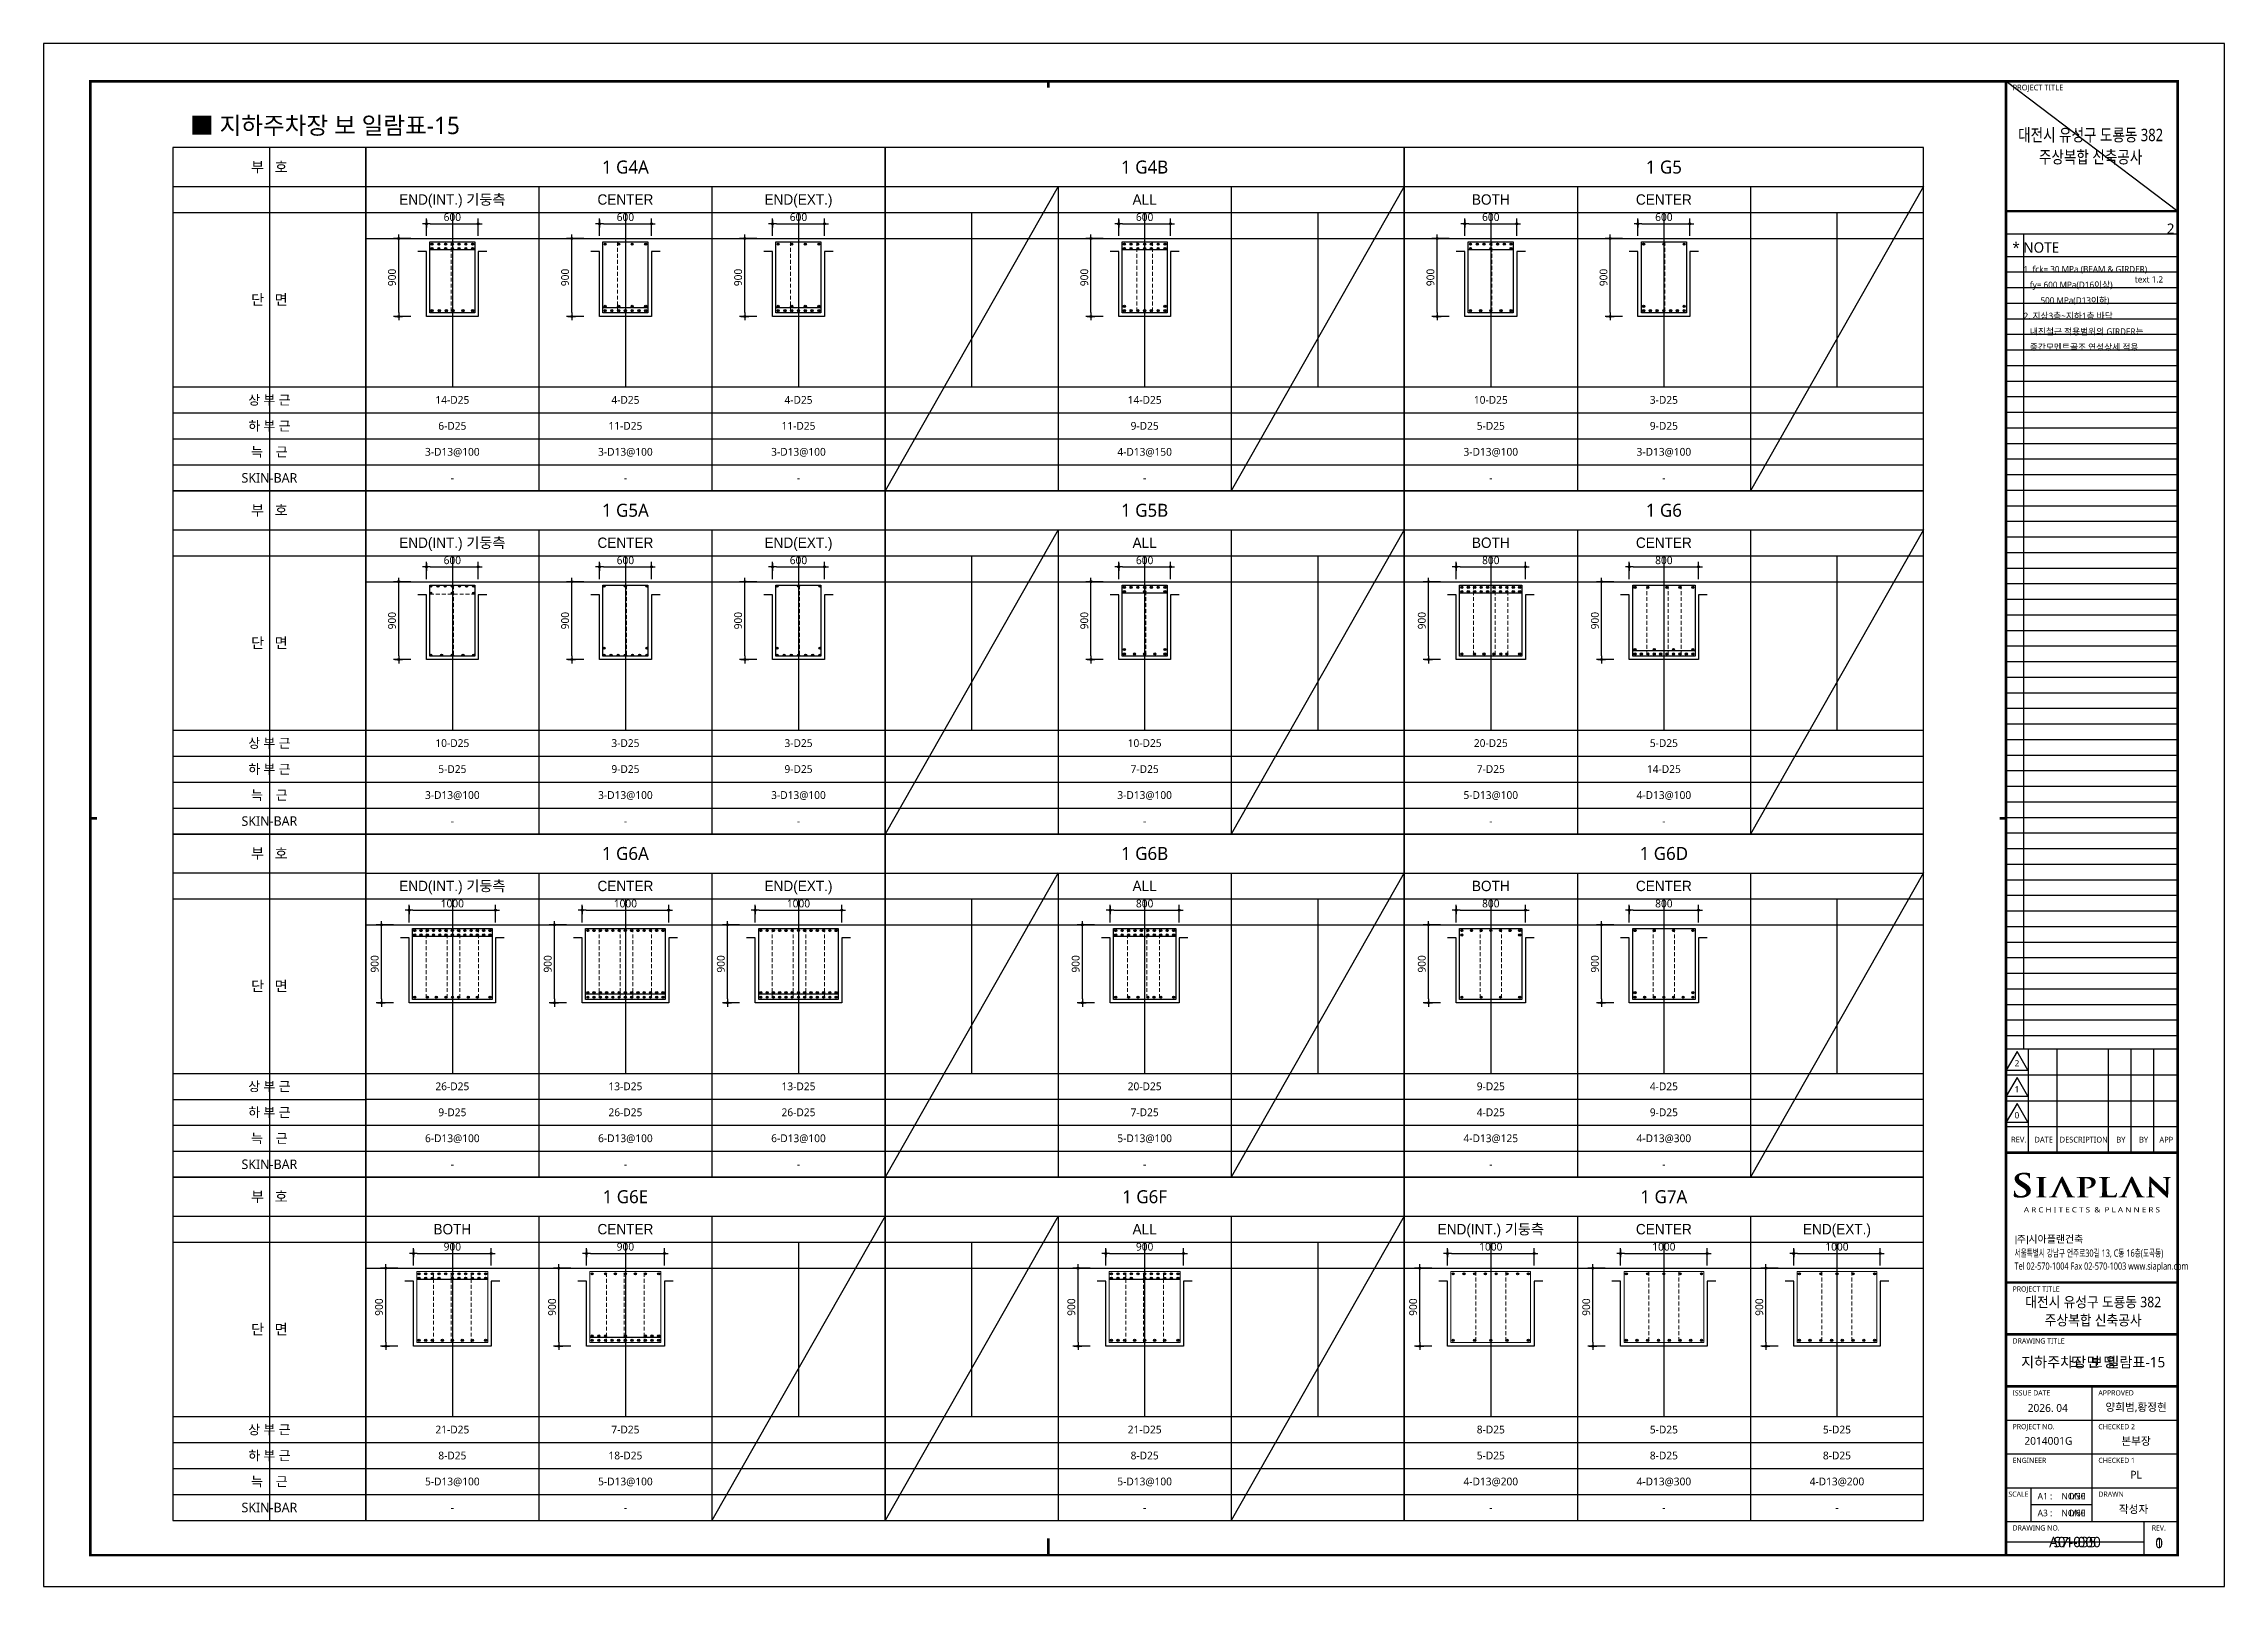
# Model space of a CAD drawing. Header units: millimetres. Extents: x 0 to 252030, y -124740 to 196020.
# Drawn here: x 126030 to 151230, y 106920 to 124740 of the extents above; entities that cross this region are included whole.
import ezdxf
from ezdxf.enums import TextEntityAlignment as Align

# ---------------------------------------------------------------- set-up
doc = ezdxf.new("R2010")
doc.units = ezdxf.units.MM
doc.header["$LTSCALE"] = 30
doc.linetypes.add('HID', pattern=[2.3, 1.5, -0.8])
doc.layers.get('DEFPOINTS').update_dxf_attribs({"color": 142})
for name, color, linetype in [('0-SEC1', 3, 'Continuous'), ('AA-SHEET-TEXT', 3, 'Continuous'), ('CON', 2, 'Continuous'), ('DIM', 7, 'Continuous'), ('ETC', 7, 'Continuous'), ('S-철근', 3, 'Continuous'), ('SHEET', 7, 'Continuous'), ('TEX', 3, 'Continuous'), ('TEXT', 6, 'Continuous'), ('TXT', 3, 'Continuous'), ('XR-FORM_(도룡동)$0$AA-SHEET', 9, 'Continuous'), ('XR-FORM_(도룡동)$0$Sheet', 7, 'Continuous'), ('XR-FORM_(도룡동)$0$Sheet-text', 3, 'Continuous'), ('XR-FORM_(도룡동)$0$TEXT', 3, 'Continuous')]:
    doc.layers.add(name, color=color, linetype=linetype)
doc.layers.add('Stirrup', color=1, linetype='Continuous', lineweight=0)
doc.layers.add('TieBar', color=7, linetype='HID', lineweight=0)
doc.styles.get("Standard").update_dxf_attribs({"font": 'malgun.ttf'})
doc.styles.add('XR-FORM$0$맑은고딕', font='malgun.ttf')
doc.styles.add('XR-FORM_(도룡동)$0$맑은고딕', font='malgun.ttf')
doc.styles.add('XR-FORM_(도룡동)$0$충북옥천_FORM$0$맑은고딕', font='malgun.ttf')
doc.styles.add('XR-FORM_(도룡동)$1$맑은고딕', font='malgun.ttf')
doc.styles.add('XR-FORM_(도룡동)$2$맑은고딕', font='malgun.ttf')
doc.styles.add('XR-FORM_(도룡동)$3$맑은고딕', font='malgun.ttf')
doc.styles.add('돋움', font='Dotum.ttf')
doc.styles.add('맑은 고딕', font='malgun.ttf')
doc.styles.add('맑은고딕', font='malgun.ttf')
doc.dimstyles.new('30NDIM', dxfattribs={"dimscale": 50, "dimtxt": 3, "dimasz": 1.5, "dimexe": 2, "dimexo": 6, "dimgap": 1, "dimtad": 1, "dimdec": 0, "dimrnd": 0.25, "dimzin": 0, "dimdsep": 46, "dimtxsty": 'Standard', "dimblk": 'Z_DOT', "dimcen": 5, "dimclrd": 256, "dimclre": 256, "dimclrt": 3, "dimadec": 0, "dimazin": 0, "dimtm": 1e-09, "dimtfac": 1, "dimtdec": 0, "dimtix": 1, "dimtmove": 2, "dimatfit": 1, "dimldrblk": 'Z_DOT', "dimfxl": 1, "dimtolj": 1, "dimtzin": 0, "dimarcsym": 0})

msp = doc.modelspace()

# ---------------------------------------------------------------- texts
at = {"layer": 'AA-SHEET-TEXT'}
for s, style, p in [('지하주차장 보 일람표-15', 'XR-FORM$0$맑은고딕', (149713.90026, 109509.9794)), ('S7-035', 'XR-FORM_(도룡동)$2$맑은고딕', (149503.50013, 107431.90968)), ('0', '맑은고딕', (150475.95675, 107421.07997))]:
    msp.add_text(s, height=120, dxfattribs=dict(at, style=style)).set_placement(p, align=Align.MIDDLE_CENTER)
for s, style, p in [('1/30', 'XR-FORM_(도룡동)$0$맑은고딕', (149625.41387, 107962.15212)), ('1/60', 'XR-FORM_(도룡동)$1$맑은고딕', (149625.41387, 107767.38398))]:
    msp.add_text(s, height=75, dxfattribs=dict(at, style=style)).set_placement(p, align=Align.MIDDLE_RIGHT)
at = {"layer": 'TEXT', "style": '맑은 고딕'}
msp.add_text('■ 지하주차장 보 일람표-15', height=200, dxfattribs=at).set_placement((127722.82534, 123794.96949), align=Align.MIDDLE_LEFT)
at = {"layer": 'TXT', "color": 2, "style": '맑은 고딕'}
for s, p in [('1 G4A', (132753.00013, 123314.49992)), ('1 G4B', (138753.00013, 123314.49992)), ('1 G5', (144753.00013, 123314.49992)), ('1 G5A', (132753.00013, 119349.99992)), ('1 G5B', (138753.00013, 119349.99992)), ('1 G6', (144753.00013, 119349.99992)), ('1 G6A', (132753.00013, 115385.49992)), ('1 G6B', (138753.00013, 115385.49992)), ('1 G6D', (144753.00013, 115385.49992)), ('1 G6E', (132753.00013, 111420.99992)), ('1 G6F', (138753.00013, 111420.99992)), ('1 G7A', (144753.00013, 111420.99992))]:
    msp.add_text(s, height=150, dxfattribs=at).set_placement(p, align=Align.MIDDLE_CENTER)
at = {"layer": 'TXT'}
for s, height, style, p in [('END(INT.) 기둥측', 120, '돋움', (130753.00013, 122939.49992)), ('CENTER', 120, '돋움', (132753.00013, 122939.49992)), ('END(EXT.)', 120, '돋움', (134753.00013, 122939.49992)), ('ALL', 120, '돋움', (138753.00013, 122939.49992)), ('BOTH', 120, '돋움', (142753.00013, 122939.49992)), ('CENTER', 120, '돋움', (144753.00013, 122939.49992)), ('14-D25', 90, '맑은 고딕', (130753.00013, 120624.99992)), ('4-D25', 90, '맑은 고딕', (132753.00013, 120624.99992)), ('4-D25', 90, '맑은 고딕', (134753.00013, 120624.99992)), ('14-D25', 90, '맑은 고딕', (138753.00013, 120624.99992)), ('10-D25', 90, '맑은 고딕', (142753.00013, 120624.99992)), ('3-D25', 90, '맑은 고딕', (144753.00013, 120624.99992)), ('6-D25', 90, '맑은 고딕', (130753.00013, 120324.99992)), ('11-D25', 90, '맑은 고딕', (132753.00013, 120324.99992)), ('11-D25', 90, '맑은 고딕', (134753.00013, 120324.99992)), ('9-D25', 90, '맑은 고딕', (138753.00013, 120324.99992)), ('5-D25', 90, '맑은 고딕', (142753.00013, 120324.99992)), ('9-D25', 90, '맑은 고딕', (144753.00013, 120324.99992)), ('3-D13@100', 90, '맑은 고딕', (130753.00013, 120024.99992)), ('3-D13@100', 90, '맑은 고딕', (132753.00013, 120024.99992)), ('3-D13@100', 90, '맑은 고딕', (134753.00013, 120024.99992)), ('4-D13@150', 90, '맑은 고딕', (138753.00013, 120024.99992)), ('3-D13@100', 90, '맑은 고딕', (142753.00013, 120024.99992)), ('3-D13@100', 90, '맑은 고딕', (144753.00013, 120024.99992)), ('-', 90, '맑은 고딕', (130753.00013, 119724.99992)), ('-', 90, '맑은 고딕', (132753.00013, 119724.99992)), ('-', 90, '맑은 고딕', (134753.00013, 119724.99992)), ('-', 90, '맑은 고딕', (138753.00013, 119724.99992)), ('-', 90, '맑은 고딕', (142753.00013, 119724.99992)), ('-', 90, '맑은 고딕', (144753.00013, 119724.99992)), ('END(INT.) 기둥측', 120, '돋움', (130753.00013, 118974.99992)), ('CENTER', 120, '돋움', (132753.00013, 118974.99992)), ('END(EXT.)', 120, '돋움', (134753.00013, 118974.99992)), ('ALL', 120, '돋움', (138753.00013, 118974.99992)), ('BOTH', 120, '돋움', (142753.00013, 118974.99992)), ('CENTER', 120, '돋움', (144753.00013, 118974.99992)), ('10-D25', 90, '맑은 고딕', (130753.00013, 116660.49992)), ('3-D25', 90, '맑은 고딕', (132753.00013, 116660.49992)), ('3-D25', 90, '맑은 고딕', (134753.00013, 116660.49992)), ('10-D25', 90, '맑은 고딕', (138753.00013, 116660.49992)), ('20-D25', 90, '맑은 고딕', (142753.00013, 116660.49992)), ('5-D25', 90, '맑은 고딕', (144753.00013, 116660.49992)), ('5-D25', 90, '맑은 고딕', (130753.00013, 116360.49992)), ('9-D25', 90, '맑은 고딕', (132753.00013, 116360.49992)), ('9-D25', 90, '맑은 고딕', (134753.00013, 116360.49992)), ('7-D25', 90, '맑은 고딕', (138753.00013, 116360.49992)), ('7-D25', 90, '맑은 고딕', (142753.00013, 116360.49992)), ('14-D25', 90, '맑은 고딕', (144753.00013, 116360.49992)), ('3-D13@100', 90, '맑은 고딕', (130753.00013, 116060.49992)), ('3-D13@100', 90, '맑은 고딕', (132753.00013, 116060.49992)), ('3-D13@100', 90, '맑은 고딕', (134753.00013, 116060.49992)), ('3-D13@100', 90, '맑은 고딕', (138753.00013, 116060.49992)), ('5-D13@100', 90, '맑은 고딕', (142753.00013, 116060.49992)), ('4-D13@100', 90, '맑은 고딕', (144753.00013, 116060.49992)), ('-', 90, '맑은 고딕', (130753.00013, 115760.49992)), ('-', 90, '맑은 고딕', (132753.00013, 115760.49992)), ('-', 90, '맑은 고딕', (134753.00013, 115760.49992)), ('-', 90, '맑은 고딕', (138753.00013, 115760.49992)), ('-', 90, '맑은 고딕', (142753.00013, 115760.49992)), ('-', 90, '맑은 고딕', (144753.00013, 115760.49992)), ('END(INT.) 기둥측', 120, '돋움', (130753.00013, 115010.49992)), ('CENTER', 120, '돋움', (132753.00013, 115010.49992)), ('END(EXT.)', 120, '돋움', (134753.00013, 115010.49992)), ('ALL', 120, '돋움', (138753.00013, 115010.49992)), ('BOTH', 120, '돋움', (142753.00013, 115010.49992)), ('CENTER', 120, '돋움', (144753.00013, 115010.49992)), ('26-D25', 90, '맑은 고딕', (130753.00013, 112695.99992)), ('13-D25', 90, '맑은 고딕', (132753.00013, 112695.99992)), ('13-D25', 90, '맑은 고딕', (134753.00013, 112695.99992)), ('20-D25', 90, '맑은 고딕', (138753.00013, 112695.99992)), ('9-D25', 90, '맑은 고딕', (142753.00013, 112695.99992)), ('4-D25', 90, '맑은 고딕', (144753.00013, 112695.99992)), ('9-D25', 90, '맑은 고딕', (130753.00013, 112395.99992)), ('26-D25', 90, '맑은 고딕', (132753.00013, 112395.99992)), ('26-D25', 90, '맑은 고딕', (134753.00013, 112395.99992)), ('7-D25', 90, '맑은 고딕', (138753.00013, 112395.99992)), ('4-D25', 90, '맑은 고딕', (142753.00013, 112395.99992)), ('9-D25', 90, '맑은 고딕', (144753.00013, 112395.99992)), ('6-D13@100', 90, '맑은 고딕', (130753.00013, 112095.99992)), ('6-D13@100', 90, '맑은 고딕', (132753.00013, 112095.99992)), ('6-D13@100', 90, '맑은 고딕', (134753.00013, 112095.99992)), ('5-D13@100', 90, '맑은 고딕', (138753.00013, 112095.99992)), ('4-D13@125', 90, '맑은 고딕', (142753.00013, 112095.99992)), ('4-D13@300', 90, '맑은 고딕', (144753.00013, 112095.99992)), ('-', 90, '맑은 고딕', (130753.00013, 111795.99992)), ('-', 90, '맑은 고딕', (132753.00013, 111795.99992)), ('-', 90, '맑은 고딕', (134753.00013, 111795.99992)), ('-', 90, '맑은 고딕', (138753.00013, 111795.99992)), ('-', 90, '맑은 고딕', (142753.00013, 111795.99992)), ('-', 90, '맑은 고딕', (144753.00013, 111795.99992)), ('BOTH', 120, '돋움', (130753.00013, 111045.99992)), ('CENTER', 120, '돋움', (132753.00013, 111045.99992)), ('ALL', 120, '돋움', (138753.00013, 111045.99992)), ('END(INT.) 기둥측', 120, '돋움', (142753.00013, 111045.99992)), ('CENTER', 120, '돋움', (144753.00013, 111045.99992)), ('END(EXT.)', 120, '돋움', (146753.00013, 111045.99992)), ('21-D25', 90, '맑은 고딕', (130753.00013, 108731.49992)), ('7-D25', 90, '맑은 고딕', (132753.00013, 108731.49992)), ('21-D25', 90, '맑은 고딕', (138753.00013, 108731.49992)), ('8-D25', 90, '맑은 고딕', (142753.00013, 108731.49992)), ('5-D25', 90, '맑은 고딕', (144753.00013, 108731.49992)), ('5-D25', 90, '맑은 고딕', (146753.00013, 108731.49992)), ('8-D25', 90, '맑은 고딕', (130753.00013, 108431.49992)), ('18-D25', 90, '맑은 고딕', (132753.00013, 108431.49992)), ('8-D25', 90, '맑은 고딕', (138753.00013, 108431.49992)), ('5-D25', 90, '맑은 고딕', (142753.00013, 108431.49992)), ('8-D25', 90, '맑은 고딕', (144753.00013, 108431.49992)), ('8-D25', 90, '맑은 고딕', (146753.00013, 108431.49992)), ('5-D13@100', 90, '맑은 고딕', (130753.00013, 108131.49992)), ('5-D13@100', 90, '맑은 고딕', (132753.00013, 108131.49992)), ('5-D13@100', 90, '맑은 고딕', (138753.00013, 108131.49992)), ('4-D13@200', 90, '맑은 고딕', (142753.00013, 108131.49992)), ('4-D13@300', 90, '맑은 고딕', (144753.00013, 108131.49992)), ('4-D13@200', 90, '맑은 고딕', (146753.00013, 108131.49992)), ('-', 90, '맑은 고딕', (130753.00013, 107831.49992)), ('-', 90, '맑은 고딕', (132753.00013, 107831.49992)), ('-', 90, '맑은 고딕', (138753.00013, 107831.49992)), ('-', 90, '맑은 고딕', (142753.00013, 107831.49992)), ('-', 90, '맑은 고딕', (144753.00013, 107831.49992)), ('-', 90, '맑은 고딕', (146753.00013, 107831.49992))]:
    msp.add_text(s, height=height, dxfattribs=dict(at, style=style)).set_placement(p, align=Align.MIDDLE_CENTER)

# ---------------------------------------------------------------- blocks, each defined once
blk = doc.blocks.new('4등분')
at = {"layer": 'DEFPOINTS'}
for p, q in [((1000, 3214), (1000, 1200)), ((3000, 3214), (3000, 1200)), ((5000, 3214), (5000, 1200)), ((0, 2914), (6000, 2914))]:
    blk.add_line(p, q, dxfattribs=at)
at = {"layer": 'SHEET'}
blk.add_line((0, 3514), (6000, 3514), dxfattribs=at)
at = {"layer": 'SHEET', "color": 6}
for p, q in [((2000, 3514), (2000, 0)), ((4000, 3514), (4000, 0)), ((0, 3214), (6000, 3214)), ((0, 1200), (6000, 1200)), ((0, 900), (6000, 900)), ((0, 600), (6000, 600)), ((0, 300), (6000, 300))]:
    blk.add_line(p, q, dxfattribs=at)
at = {"layer": 'SHEET'}
blk.add_lwpolyline([(6000, 3964), (0, 3964), (0, 0), (6000, 0)], close=True, dxfattribs=at)
blk = doc.blocks.new('XR-FORM_(도룡동)$0$S')
at = {"layer": 'XR-FORM_(도룡동)$0$Sheet'}
h = blk.add_hatch(color=6, dxfattribs=at)
edge = h.paths.add_edge_path()
edge.add_spline(control_points=[(76338, 15545), (76338, 15545), (76295, 15571), (76295, 15571), (76172, 15645), (76132, 15687), (76132, 15744), (76132, 15817), (76203, 15865), (76313, 15865), (76409, 15865), (76454, 15832), (76479, 15807), (76511, 15775), (76518, 15737), (76518, 15729), (76518, 15711), (76524, 15702), (76538, 15702), (76557, 15702), (76559, 15724), (76559, 15744), (76559, 15811), (76562, 15848), (76564, 15870), (76564, 15870), (76565, 15890), (76565, 15890), (76565, 15905), (76548, 15908), (76540, 15909), (76494, 15919), (76430, 15930), (76333, 15930), (76119, 15930), (75970, 15833), (75970, 15695), (75970, 15588), (76037, 15502), (76202, 15401), (76202, 15401), (76273, 15357), (76273, 15357), (76398, 15281), (76423, 15225), (76423, 15165), (76423, 15099), (76352, 15030), (76220, 15030), (76155, 15030), (76041, 15045), (76002, 15150), (75994, 15172), (75988, 15197), (75988, 15211), (75988, 15217), (75988, 15236), (75968, 15236), (75948, 15236), (75946, 15209), (75945, 15201), (75945, 15201), (75945, 15197), (75945, 15197), (75943, 15174), (75938, 15104), (75938, 15040), (75938, 15011), (75943, 15004), (75970, 14994), (76035, 14972), (76103, 14962), (76198, 14962), (76298, 14962), (76379, 14979), (76447, 15013), (76575, 15079), (76595, 15177), (76595, 15230), (76595, 15347), (76528, 15430), (76338, 15545)], knot_values=[0, 0, 0, 0, 1, 1, 1, 2, 2, 2, 3, 3, 3, 4, 4, 4, 5, 5, 5, 6, 6, 6, 7, 7, 7, 8, 8, 8, 9, 9, 9, 10, 10, 10, 11, 11, 11, 12, 12, 12, 13, 13, 13, 14, 14, 14, 15, 15, 15, 16, 16, 16, 17, 17, 17, 18, 18, 18, 19, 19, 19, 20, 20, 20, 21, 21, 21, 22, 22, 22, 23, 23, 23, 24, 24, 24, 25, 25, 25, 26, 26, 26, 27, 27, 27, 27], degree=3, periodic=0)
h = blk.add_hatch(color=6, dxfattribs=at)
edge = h.paths.add_edge_path()
edge.add_spline(control_points=[(77180, 15007), (77180, 15007), (77166, 15007), (77166, 15007), (77156, 15007), (77148, 15007), (77134, 15009), (77098, 15014), (77093, 15029), (77089, 15056), (77084, 15098), (77084, 15641), (77086, 15677), (77089, 15714), (77100, 15725), (77131, 15729), (77143, 15731), (77153, 15732), (77163, 15732), (77163, 15732), (77180, 15732), (77180, 15732), (77188, 15732), (77195, 15739), (77195, 15747), (77195, 15755), (77188, 15761), (77180, 15761), (77180, 15761), (76814, 15761), (76814, 15761), (76806, 15761), (76800, 15755), (76800, 15747), (76800, 15739), (76806, 15732), (76814, 15732), (76814, 15732), (76832, 15732), (76832, 15732), (76847, 15732), (76860, 15730), (76871, 15728), (76897, 15723), (76909, 15710), (76912, 15677), (76912, 15677), (76912, 15677), (76912, 15677), (76914, 15650), (76915, 15103), (76908, 15057), (76904, 15025), (76895, 15014), (76873, 15011), (76858, 15008), (76843, 15007), (76827, 15007), (76826, 15007), (76814, 15007), (76814, 15007), (76806, 15007), (76800, 15000), (76800, 14992), (76800, 14984), (76806, 14977), (76814, 14977), (76814, 14977), (77180, 14977), (77180, 14977), (77188, 14977), (77195, 14984), (77195, 14992), (77195, 15000), (77188, 15007), (77180, 15007)], knot_values=[0, 0, 0, 0, 1, 1, 1, 2, 2, 2, 3, 3, 3, 4, 4, 4, 5, 5, 5, 6, 6, 6, 7, 7, 7, 8, 8, 8, 9, 9, 9, 10, 10, 10, 11, 11, 11, 12, 12, 12, 13, 13, 13, 14, 14, 14, 15, 15, 15, 16, 16, 16, 17, 17, 17, 18, 18, 18, 19, 19, 19, 20, 20, 20, 21, 21, 21, 22, 22, 22, 23, 23, 23, 24, 24, 24, 25, 25, 25, 25], degree=3, periodic=0)
h = blk.add_hatch(color=6, dxfattribs=at)
edge = h.paths.add_edge_path()
edge.add_spline(control_points=[(78289, 15008), (78289, 15008), (78256, 15008), (78256, 15008), (78252, 15008), (78248, 15009), (78243, 15010), (78220, 15014), (78192, 15028), (78158, 15085), (78158, 15085), (77848, 15727), (77836, 15749), (77824, 15773), (77816, 15784), (77802, 15784), (77787, 15784), (77771, 15771), (77757, 15741), (77757, 15741), (77450, 15097), (77450, 15097), (77424, 15042), (77401, 15015), (77350, 15010), (77342, 15009), (77328, 15008), (77317, 15008), (77317, 15008), (77304, 15008), (77304, 15008), (77298, 15008), (77292, 15002), (77292, 14994), (77292, 14987), (77298, 14980), (77304, 14980), (77304, 14980), (77609, 14980), (77609, 14980), (77615, 14980), (77621, 14987), (77621, 14994), (77621, 15002), (77615, 15008), (77609, 15008), (77609, 15008), (77576, 15008), (77576, 15008), (77539, 15008), (77534, 15021), (77534, 15033), (77534, 15044), (77540, 15068), (77552, 15094), (77552, 15094), (77762, 15561), (77762, 15561), (77762, 15561), (78005, 15016), (78004, 15016), (78005, 15014), (78005, 15012), (78004, 15010), (78003, 15008), (78001, 15008), (77998, 15008), (77998, 15008), (77984, 15008), (77984, 15008), (77978, 15008), (77972, 15002), (77972, 14994), (77972, 14987), (77978, 14980), (77984, 14980), (77984, 14980), (78289, 14980), (78289, 14980), (78295, 14980), (78301, 14987), (78301, 14994), (78301, 15002), (78295, 15008), (78289, 15008)], knot_values=[0, 0, 0, 0, 1, 1, 1, 2, 2, 2, 3, 3, 3, 4, 4, 4, 5, 5, 5, 6, 6, 6, 7, 7, 7, 8, 8, 8, 9, 9, 9, 10, 10, 10, 11, 11, 11, 12, 12, 12, 13, 13, 13, 14, 14, 14, 15, 15, 15, 16, 16, 16, 17, 17, 17, 18, 18, 18, 19, 19, 19, 20, 20, 20, 21, 21, 21, 22, 22, 22, 23, 23, 23, 24, 24, 24, 25, 25, 25, 26, 26, 26, 27, 27, 27, 28, 28, 28, 28], degree=3, periodic=0)
h = blk.add_hatch(color=250, dxfattribs=at)
edge = h.paths.add_edge_path()
edge.add_spline(control_points=[(78762, 15355), (78740, 15355), (78721, 15354), (78721, 15339), (78721, 15329), (78732, 15327), (78739, 15326), (78739, 15326), (78761, 15325), (78768, 15325), (78956, 15325), (79092, 15431), (79092, 15577), (79092, 15629), (79059, 15678), (79025, 15703), (79003, 15719), (78945, 15762), (78781, 15762), (78781, 15762), (78772, 15762), (78771, 15762), (78771, 15762), (78376, 15762), (78376, 15762), (78367, 15762), (78360, 15756), (78360, 15748), (78360, 15740), (78367, 15734), (78376, 15734), (78376, 15734), (78423, 15734), (78423, 15734), (78429, 15733), (78435, 15733), (78438, 15732), (78480, 15725), (78488, 15709), (78491, 15677), (78491, 15677), (78491, 15677), (78491, 15677), (78493, 15651), (78494, 15108), (78487, 15062), (78481, 15030), (78474, 15013), (78453, 15010), (78437, 15007), (78422, 15006), (78407, 15006), (78406, 15006), (78396, 15006), (78396, 15006), (78387, 15006), (78380, 14999), (78380, 14991), (78380, 14983), (78387, 14977), (78396, 14977), (78396, 14977), (78791, 14977), (78791, 14977), (78800, 14977), (78807, 14983), (78807, 14991), (78807, 14999), (78800, 15006), (78791, 15006), (78791, 15006), (78781, 15006), (78781, 15006), (78761, 15006), (78733, 15008), (78715, 15010), (78681, 15013), (78672, 15031), (78668, 15061), (78662, 15105), (78662, 15684), (78662, 15690), (78662, 15699), (78664, 15704), (78669, 15705), (78679, 15708), (78707, 15709), (78729, 15709), (78757, 15709), (78810, 15704), (78857, 15670), (78924, 15623), (78931, 15562), (78931, 15520), (78931, 15418), (78833, 15355), (78762, 15355)], knot_values=[0, 0, 0, 0, 1, 1, 1, 2, 2, 2, 3, 3, 3, 4, 4, 4, 5, 5, 5, 6, 6, 6, 7, 7, 7, 8, 8, 8, 9, 9, 9, 10, 10, 10, 11, 11, 11, 12, 12, 12, 13, 13, 13, 14, 14, 14, 15, 15, 15, 16, 16, 16, 17, 17, 17, 18, 18, 18, 19, 19, 19, 20, 20, 20, 21, 21, 21, 22, 22, 22, 23, 23, 23, 24, 24, 24, 25, 25, 25, 26, 26, 26, 27, 27, 27, 28, 28, 28, 29, 29, 29, 30, 30, 30, 31, 31, 31, 32, 32, 32, 32], degree=3, periodic=0)
h = blk.add_hatch(color=250, dxfattribs=at)
edge = h.paths.add_edge_path()
edge.add_spline(control_points=[(79896, 15147), (79880, 15147), (79878, 15134), (79877, 15128), (79875, 15109), (79860, 15082), (79845, 15069), (79815, 15043), (79768, 15042), (79696, 15042), (79592, 15042), (79561, 15049), (79541, 15063), (79541, 15063), (79541, 15063), (79541, 15063), (79522, 15076), (79515, 15314), (79515, 15460), (79515, 15617), (79515, 15645), (79518, 15677), (79521, 15714), (79532, 15724), (79562, 15729), (79578, 15731), (79599, 15732), (79612, 15732), (79620, 15732), (79633, 15732), (79638, 15739), (79640, 15742), (79641, 15745), (79641, 15748), (79641, 15756), (79634, 15762), (79626, 15762), (79626, 15762), (79235, 15762), (79235, 15762), (79226, 15762), (79220, 15756), (79220, 15748), (79220, 15743), (79222, 15738), (79227, 15736), (79227, 15735), (79229, 15735), (79229, 15734), (79235, 15732), (79243, 15732), (79247, 15732), (79265, 15732), (79280, 15731), (79290, 15729), (79331, 15722), (79340, 15709), (79342, 15677), (79344, 15651), (79345, 15108), (79338, 15062), (79332, 15030), (79326, 15013), (79304, 15010), (79290, 15007), (79276, 15006), (79262, 15006), (79262, 15006), (79245, 15006), (79245, 15006), (79237, 15006), (79230, 14999), (79230, 14991), (79230, 14983), (79237, 14977), (79245, 14977), (79245, 14977), (79615, 14977), (79615, 14977), (79615, 14977), (79805, 14976), (79805, 14976), (79874, 14976), (79882, 14981), (79891, 15006), (79901, 15036), (79910, 15113), (79910, 15125), (79910, 15135), (79910, 15147), (79896, 15147)], knot_values=[0, 0, 0, 0, 1, 1, 1, 2, 2, 2, 3, 3, 3, 4, 4, 4, 5, 5, 5, 6, 6, 6, 7, 7, 7, 8, 8, 8, 9, 9, 9, 10, 10, 10, 11, 11, 11, 12, 12, 12, 13, 13, 13, 14, 14, 14, 15, 15, 15, 16, 16, 16, 17, 17, 17, 18, 18, 18, 19, 19, 19, 20, 20, 20, 21, 21, 21, 22, 22, 22, 23, 23, 23, 24, 24, 24, 25, 25, 25, 26, 26, 26, 27, 27, 27, 28, 28, 28, 29, 29, 29, 30, 30, 30, 30], degree=3, periodic=0)
h = blk.add_hatch(color=250, dxfattribs=at)
edge = h.paths.add_edge_path()
edge.add_spline(control_points=[(80974, 15008), (80974, 15008), (80942, 15008), (80942, 15008), (80937, 15008), (80933, 15009), (80928, 15010), (80905, 15014), (80878, 15028), (80843, 15085), (80843, 15085), (80533, 15727), (80521, 15749), (80509, 15773), (80501, 15784), (80487, 15784), (80472, 15784), (80457, 15771), (80442, 15741), (80442, 15741), (80135, 15097), (80135, 15097), (80109, 15042), (80086, 15015), (80035, 15010), (80027, 15009), (80013, 15008), (80002, 15008), (80002, 15008), (79989, 15008), (79989, 15008), (79983, 15008), (79977, 15002), (79977, 14994), (79977, 14987), (79983, 14980), (79989, 14980), (79989, 14980), (80294, 14980), (80294, 14980), (80300, 14980), (80306, 14987), (80306, 14994), (80306, 15002), (80300, 15008), (80294, 15008), (80294, 15008), (80261, 15008), (80261, 15008), (80224, 15008), (80219, 15021), (80219, 15033), (80219, 15044), (80225, 15068), (80237, 15094), (80237, 15094), (80447, 15561), (80447, 15561), (80447, 15561), (80690, 15016), (80690, 15016), (80690, 15014), (80690, 15012), (80689, 15010), (80688, 15008), (80686, 15008), (80683, 15008), (80683, 15008), (80669, 15008), (80669, 15008), (80663, 15008), (80657, 15002), (80657, 14994), (80657, 14987), (80663, 14980), (80669, 14980), (80669, 14980), (80974, 14980), (80974, 14980), (80980, 14980), (80986, 14987), (80986, 14994), (80986, 15002), (80980, 15008), (80974, 15008)], knot_values=[0, 0, 0, 0, 1, 1, 1, 2, 2, 2, 3, 3, 3, 4, 4, 4, 5, 5, 5, 6, 6, 6, 7, 7, 7, 8, 8, 8, 9, 9, 9, 10, 10, 10, 11, 11, 11, 12, 12, 12, 13, 13, 13, 14, 14, 14, 15, 15, 15, 16, 16, 16, 17, 17, 17, 18, 18, 18, 19, 19, 19, 20, 20, 20, 21, 21, 21, 22, 22, 22, 23, 23, 23, 24, 24, 24, 25, 25, 25, 26, 26, 26, 27, 27, 27, 28, 28, 28, 28], degree=3, periodic=0)
h = blk.add_hatch(color=250, dxfattribs=at)
edge = h.paths.add_edge_path()
edge.add_spline(control_points=[(81976, 15761), (81976, 15761), (81692, 15761), (81692, 15761), (81686, 15761), (81681, 15755), (81681, 15747), (81681, 15739), (81686, 15732), (81692, 15732), (81692, 15732), (81700, 15732), (81702, 15732), (81718, 15732), (81744, 15732), (81760, 15726), (81783, 15717), (81794, 15705), (81795, 15641), (81795, 15641), (81806, 15233), (81806, 15224), (81806, 15224), (81806, 15202), (81806, 15202), (81797, 15210), (81212, 15762), (81212, 15762), (81199, 15775), (81187, 15784), (81176, 15784), (81158, 15784), (81158, 15750), (81158, 15740), (81158, 15740), (81148, 15134), (81148, 15134), (81147, 15045), (81143, 15018), (81117, 15011), (81101, 15006), (81079, 15006), (81068, 15006), (81067, 15006), (81057, 15006), (81057, 15006), (81051, 15006), (81046, 14999), (81046, 14991), (81046, 14983), (81051, 14976), (81057, 14976), (81057, 14976), (81353, 14976), (81353, 14976), (81359, 14976), (81364, 14983), (81364, 14991), (81364, 14999), (81359, 15006), (81353, 15006), (81353, 15006), (81342, 15006), (81340, 15006), (81324, 15006), (81303, 15006), (81284, 15013), (81268, 15018), (81251, 15035), (81248, 15122), (81248, 15122), (81237, 15522), (81236, 15534), (81241, 15530), (81780, 15014), (81821, 14978), (81833, 14966), (81851, 14966), (81864, 14966), (81880, 14966), (81882, 14986), (81882, 15002), (81882, 15002), (81894, 15649), (81894, 15649), (81895, 15706), (81903, 15722), (81931, 15729), (81944, 15732), (81952, 15732), (81963, 15732), (81965, 15732), (81976, 15732), (81976, 15732), (81982, 15732), (81987, 15739), (81987, 15747), (81987, 15755), (81982, 15761), (81976, 15761)], knot_values=[0, 0, 0, 0, 1, 1, 1, 2, 2, 2, 3, 3, 3, 4, 4, 4, 5, 5, 5, 6, 6, 6, 7, 7, 7, 8, 8, 8, 9, 9, 9, 10, 10, 10, 11, 11, 11, 12, 12, 12, 13, 13, 13, 14, 14, 14, 15, 15, 15, 16, 16, 16, 17, 17, 17, 18, 18, 18, 19, 19, 19, 20, 20, 20, 21, 21, 21, 22, 22, 22, 23, 23, 23, 24, 24, 24, 25, 25, 25, 26, 26, 26, 27, 27, 27, 28, 28, 28, 29, 29, 29, 30, 30, 30, 31, 31, 31, 32, 32, 32, 33, 33, 33, 33], degree=3, periodic=0)
at = {"layer": 'DEFPOINTS'}
for p, q in [((75750, 52950), (82250, 52950)), ((75640, 52073), (82226, 52073)), ((76315, 52073), (76315, 20700)), ((82250, 51196), (75640, 51196)), ((82250, 50596), (75640, 50596)), ((82250, 49996), (75640, 49996)), ((82250, 49396), (75640, 49396)), ((82250, 48796), (75640, 48796)), ((82250, 48196), (75640, 48196)), ((82250, 47596), (75640, 47596)), ((82250, 46996), (75640, 46996)), ((82250, 46396), (75640, 46396)), ((82250, 45796), (75640, 45796)), ((82250, 45196), (75640, 45196)), ((82250, 44596), (75640, 44596)), ((82250, 43996), (75640, 43996)), ((82250, 43396), (75640, 43396)), ((82250, 42796), (75640, 42796)), ((82250, 42196), (75640, 42196)), ((82250, 41596), (75640, 41596)), ((82250, 40996), (75640, 40996)), ((82250, 40396), (75640, 40396)), ((82250, 39796), (75640, 39796)), ((82250, 39196), (75640, 39196)), ((82250, 38596), (75640, 38596)), ((82250, 37996), (75640, 37996)), ((82250, 37396), (75640, 37396)), ((82250, 36796), (75640, 36796)), ((82250, 36196), (75640, 36196)), ((82250, 35596), (75640, 35596)), ((82250, 34996), (75640, 34996)), ((82250, 34396), (75640, 34396)), ((82250, 33796), (75640, 33796)), ((82250, 33196), (75640, 33196)), ((82250, 32596), (75640, 32596)), ((82250, 31996), (75640, 31996)), ((82250, 31396), (75640, 31396)), ((82250, 30796), (75640, 30796)), ((82250, 30196), (75640, 30196)), ((82250, 29596), (75640, 29596)), ((82250, 28996), (75640, 28996)), ((82250, 28396), (75640, 28396)), ((82250, 27796), (75640, 27796)), ((82250, 27196), (75640, 27196)), ((82250, 26596), (75640, 26596)), ((82250, 25996), (75640, 25996)), ((82250, 25396), (75640, 25396)), ((82250, 24796), (75640, 24796)), ((82250, 24196), (75640, 24196)), ((82250, 23596), (75640, 23596)), ((82250, 22996), (75640, 22996)), ((82250, 22396), (75640, 22396)), ((82250, 21796), (75640, 21796)), ((82250, 21196), (75640, 21196)), ((80950, 1706), (75640, 1706))]:
    blk.add_line(p, q, dxfattribs=at)
at = {"layer": 'XR-FORM_(도룡동)$0$AA-SHEET', "const_width": 99.9}
blk.add_lwpolyline([(75750, 52950), (82250, 52950)], dxfattribs=at)
at = {"layer": 'XR-FORM_(도룡동)$0$Sheet'}
for p, q in [((75590, 20700), (82204, 20700)), ((76490, 20700), (76490, 16700)), ((77590, 20700), (77590, 16700)), ((79575, 20700), (79575, 16700)), ((80450, 20700), (80450, 16700)), ((81325, 20700), (81325, 16700)), ((75640, 19700), (82254, 19700)), ((75640, 18700), (82254, 18700)), ((75640, 17700), (82254, 17700)), ((78945, 7700), (78945, 2500)), ((75640, 6400), (82250, 6400)), ((75640, 5100), (82250, 5100)), ((75640, 3800), (82250, 3800)), ((76591, 3798), (76591, 2500)), ((76591, 3149), (78945, 3149)), ((75640, 2500), (82250, 2500)), ((80950, 2500), (80950, 1200))]:
    blk.add_line(p, q, dxfattribs=at)
at = {"layer": 'XR-FORM_(도룡동)$0$Sheet', "const_width": 100}
blk.add_lwpolyline([(1850, 57950), (82250, 57950), (82250, 1200), (1850, 1200)], close=True, dxfattribs=at)
at = {"layer": 'XR-FORM_(도룡동)$0$Sheet', "linetype": 'Continuous', "const_width": 100}
for points in [[(38745, 57950), (38745, 57700)], [(2100, 29575), (1850, 29575)], [(75640, 29575), (75390, 29575)], [(38745, 1846), (38745, 1200)]]:
    blk.add_lwpolyline(points, dxfattribs=at)
at = {"layer": 'XR-FORM_(도룡동)$0$Sheet', "const_width": 100}
for points in [[(75640, 57950), (75640, 1200)], [(75640, 52950), (82250, 52950)], [(75640, 16700), (82250, 16700)], [(75640, 11700), (82250, 11700)], [(75640, 9700), (82250, 9700)], [(75640, 7700), (82250, 7700)]]:
    blk.add_lwpolyline(points, dxfattribs=at)
at = {"layer": 'XR-FORM_(도룡동)$0$Sheet'}
for points in [[(76065, 20589), (75650, 19869), (76481, 19869)], [(76065, 19589), (75650, 18869), (76481, 18869)], [(76065, 18589), (75650, 17869), (76481, 17869)]]:
    blk.add_lwpolyline(points, close=True, dxfattribs=at)
at = {"layer": 'XR-FORM_(도룡동)$0$Sheet', "color": 3, "const_width": 28}
for points in [[(76026, 13508), (76026, 13172)], [(76466, 13508), (76466, 13172)]]:
    blk.add_lwpolyline(points, dxfattribs=at)
at = {"layer": 'DEFPOINTS', "style": 'XR-FORM_(도룡동)$3$맑은고딕'}
blk.add_text('2', height=400, dxfattribs=at).set_placement((82126, 52273), align=Align.MIDDLE_RIGHT)
blk.add_text('text 1.2', height=240, dxfattribs=at).set_placement((80599, 50202))
blk.add_text('도 면 명', height=400, dxfattribs=at).set_placement((78996, 8633), align=Align.MIDDLE_CENTER)
at = {"layer": 'XR-FORM_(도룡동)$0$Sheet', "style": 'XR-FORM_(도룡동)$3$맑은고딕'}
for s, height, p in [('PROJECT TITLE', 220, (75890, 57600)), ('PROJECT TITLE', 200, (75890, 11350)), ('DRAWING TITLE', 200, (75890, 9350)), ('ISSUE DATE', 200, (75890, 7350)), ('APPROVED', 200, (79195, 7350)), ('PROJECT NO. ', 200, (75890, 6050)), ('CHECKED 2 ', 200, (79195, 6050)), ('ENGINEER', 200, (75890, 4750)), ('CHECKED 1 ', 200, (79195, 4750)), ('SCALE', 200, (75730, 3450)), ('DRAWN', 200, (79195, 3450)), ('DRAWING NO.', 200, (75890, 2150)), ('REV.', 200, (81250, 2150))]:
    blk.add_text(s, height=height, dxfattribs=at).set_placement(p)
for s, height, p in [('2', 240, (76059, 20140)), ('1', 240, (76059, 19140)), ('0', 240, (76059, 18140)), (' REV.', 220, (76090, 17200)), ('DATE', 220, (77090, 17200)), ('DESCRIPTION', 220, (78632, 17200)), ('BY', 220, (80062, 17200)), ('BY', 220, (80938, 17200)), ('APP', 220, (81812, 17200))]:
    blk.add_text(s, height=height, dxfattribs=at).set_placement(p, align=Align.MIDDLE)
at = {"layer": 'XR-FORM_(도룡동)$0$Sheet', "color": 3, "style": 'XR-FORM_(도룡동)$3$맑은고딕', "width": 1.2}
blk.add_text('A R C H I T E C T S  &  P L A N N E R S', height=200, dxfattribs=at).set_placement((78947, 14500), align=Align.MIDDLE_CENTER)
at = {"layer": 'XR-FORM_(도룡동)$0$Sheet', "color": 3, "style": 'XR-FORM_(도룡동)$3$맑은고딕'}
blk.add_text('주 시아플랜건축', height=280, dxfattribs=at).set_placement((76057, 13372), align=Align.MIDDLE_LEFT)
at = {"layer": 'XR-FORM_(도룡동)$0$Sheet', "color": 3, "style": 'XR-FORM_(도룡동)$3$맑은고딕', "width": 0.65}
for s, p in [('서울특별시 강남구 언주로30길 13, C동 16층(도곡동)', (75966, 12833)), ('Tel 02-570-1004 Fax 02-570-1003 www.siaplan.com', (75966, 12333))]:
    blk.add_text(s, height=280, dxfattribs=at).set_placement(p, align=Align.MIDDLE_LEFT)
at = {"layer": 'XR-FORM_(도룡동)$0$Sheet-text', "style": 'XR-FORM_(도룡동)$3$맑은고딕'}
blk.add_text('* NOTE', height=400, dxfattribs=at).set_placement((75881, 51550), align=Align.MIDDLE_LEFT)
at = {"layer": 'XR-FORM_(도룡동)$0$TEXT'}
for s, height, style, p in [('2026. 04', 300, 'XR-FORM_(도룡동)$3$맑은고딕', (77247, 6870)), ('A1 : ', 250, 'XR-FORM_(도룡동)$0$충북옥천_FORM$0$맑은고딕', (77179, 3474)), ('A3 : ', 250, 'XR-FORM_(도룡동)$0$충북옥천_FORM$0$맑은고딕', (77179, 2825))]:
    blk.add_text(s, height=height, dxfattribs=dict(at, style=style)).set_placement(p, align=Align.MIDDLE_CENTER)
at = {"layer": 'XR-FORM_(도룡동)$0$TEXT', "style": 'XR-FORM_(도룡동)$3$맑은고딕'}
blk.add_text('양희범,황정현', height=300, dxfattribs=at).set_placement((80649, 6901), align=Align.MIDDLE)
blk = doc.blocks.new('XR-FORM_(도룡동)', base_point=(101.33, -56114.51))
at = {"layer": 'DEFPOINTS'}
blk.add_line((377.95, 289.75), (411, 264.75), dxfattribs=at)
blk.add_lwpolyline([(0, 0), (420, 0), (420, 297), (0, 297)], close=True, dxfattribs=at)
at = {"xscale": 0.005, "yscale": 0.005, "zscale": 0.005}
blk.add_blockref('XR-FORM_(도룡동)$0$S', (-0.25, 0), dxfattribs=at)
at = {"layer": 'DEFPOINTS', "style": 'XR-FORM_(도룡동)$3$맑은고딕'}
for s, p in [('2014001G', (386.1, 28.01)), ('본부장', (402.99, 28.01)), ('PL', (402.99, 21.51))]:
    blk.add_text(s, height=1.5, dxfattribs=at).set_placement(p, align=Align.MIDDLE)
for p in [(393.26, 17.37), (393.26, 14.12)]:
    blk.add_text('NONE', height=1.25, dxfattribs=at).set_placement(p, align=Align.MIDDLE_RIGHT)
for s, height, p in [('작성자', 1.5, (402.51, 14.85)), ('A01-000', 2, (391.22, 8.53))]:
    blk.add_text(s, height=height, dxfattribs=at).set_placement(p, align=Align.MIDDLE_CENTER)
at = {"layer": 'XR-FORM_(도룡동)$0$Sheet-text', "style": 'XR-FORM_(도룡동)$3$맑은고딕', "width": 0.8}
for s, p in [('대전시 유성구 도룡동 382', (394.23, 279.42)), ('주상복합 신축공사', (394.23, 275.17))]:
    blk.add_text(s, height=2.4, dxfattribs=at).set_placement(p, align=Align.MIDDLE_CENTER)
at = {"layer": 'XR-FORM_(도룡동)$0$TEXT', "style": 'XR-FORM_(도룡동)$3$맑은고딕', "width": 0.9}
for s, p in [('대전시 유성구 도룡동 382', (394.73, 54.74)), ('주상복합 신축공사', (394.73, 51.24))]:
    blk.add_text(s, height=2, dxfattribs=at).set_placement(p, align=Align.MIDDLE_CENTER)
at = {"layer": 'XR-FORM_(도룡동)$0$TEXT', "style": 'XR-FORM_(도룡동)$3$맑은고딕'}
blk.add_text('1', height=2, dxfattribs=at).set_placement((407.43, 8.35), align=Align.MIDDLE_CENTER)
blk = doc.blocks.new('*U160')
at = {"layer": 'DEFPOINTS'}
for p, q in [((-1114, 5286), (-1114, 1321)), ((-2229, 4536), (0, 4536))]:
    blk.add_line(p, q, dxfattribs=at)
at = {"layer": 'SHEET'}
blk.add_line((-2229, 4836), (0, 4836), dxfattribs=at)
at = {"layer": 'SHEET', "color": 6}
for p, q in [((-2229, 2521), (0, 2521)), ((-2229, 2221), (0, 2221)), ((-2229, 1921), (0, 1921)), ((-2229, 1621), (0, 1621))]:
    blk.add_line(p, q, dxfattribs=at)
at = {"layer": 'SHEET'}
blk.add_lwpolyline([(0, 5286), (-2229, 5286), (-2229, 1321), (0, 1321)], close=True, dxfattribs=at)
at = {"layer": 'TXT', "style": '맑은 고딕'}
for s, height, p in [('부   호', 120, (-1114, 5061)), ('단   면', 120, (-1114, 3529)), ('상 부 근', 110, (-1114, 2371)), ('하 부 근', 110, (-1114, 2071)), ('늑    근', 110, (-1114, 1771)), ('SKIN-BAR', 110, (-1114, 1471))]:
    blk.add_text(s, height=height, dxfattribs=at).set_placement(p, align=Align.MIDDLE_CENTER)
blk = doc.blocks.new('NOTE-보일람표')
at = {"layer": 'TEX', "style": '맑은 고딕'}
for s, p in [('1. fck= 30 MPa (BEAM & GIRDER)', (0, -144)), ('   fy= 600 MPa(D16이상) ', (0, -324)), ('        500 MPa(D13이하)', (0, -504)), ('2. 지상3층~지하1층 바닥', (0, -684)), ('   중간모멘트골조 연성상세 적용', (0, -1044)), ('   내진철근 적용범위의 GIRDER는', (0, -864))]:
    blk.add_text(s, height=72, dxfattribs=at).set_placement(p, align=Align.MIDDLE_LEFT)
blk = doc.blocks.new('Z_DOT')
at = {"layer": 'DIM', "color": 0}
for p, q in [((-1, 0), (1, 0)), ((0, -1), (0, 1))]:
    blk.add_line(p, q, dxfattribs=at)
for radius in [0.25, 0.125]:
    blk.add_circle((0, 0), radius, dxfattribs=at)
blk = doc.blocks.new('*D597')
at = {"layer": 'DEFPOINTS', "color": 0, "transparency": 16777216}
for p in [(131053, 122660), (130453, 122339), (131053, 122339)]:
    blk.add_point(p, dxfattribs=at)
at = {"layer": 'DIM', "lineweight": -2, "transparency": 16777216}
for p, q in [((130453, 122519), (130453, 122720)), ((130498, 122660), (131008, 122660)), ((131053, 122519), (131053, 122720))]:
    blk.add_line(p, q, dxfattribs=at)
at = {"layer": 'DIM', "lineweight": -2, "transparency": 16777216, "xscale": 45, "yscale": 45, "zscale": 45, "rotation": 180}
blk.add_blockref('Z_DOT', (130453, 122660), dxfattribs=at)
at = {"layer": 'DIM', "lineweight": -2, "transparency": 16777216, "xscale": 45, "yscale": 45, "zscale": 45}
blk.add_blockref('Z_DOT', (131053, 122660), dxfattribs=at)
at = {"layer": 'DIM', "color": 3, "transparency": 16777216, "insert": (130753, 122736), "char_height": 90, "attachment_point": 5}
blk.add_mtext('\\A1;600', dxfattribs=at)
blk = doc.blocks.new('*D598')
at = {"layer": 'DEFPOINTS', "color": 0, "transparency": 16777216}
for p in [(130133, 122489), (130453, 122489), (130453, 121589)]:
    blk.add_point(p, dxfattribs=at)
at = {"layer": 'DIM', "lineweight": -2, "transparency": 16777216}
for p, q in [((130273, 122489), (130073, 122489)), ((130133, 121634), (130133, 122444)), ((130273, 121589), (130073, 121589))]:
    blk.add_line(p, q, dxfattribs=at)
at = {"layer": 'DIM', "lineweight": -2, "transparency": 16777216, "xscale": 45, "yscale": 45, "zscale": 45}
for p, rotation in [((130133, 122489), 90), ((130133, 121589), 270)]:
    blk.add_blockref('Z_DOT', p, dxfattribs=dict(at, rotation=rotation))
at = {"layer": 'DIM', "color": 3, "transparency": 16777216, "insert": (130056, 122039), "char_height": 90, "attachment_point": 5, "rotation": 90}
blk.add_mtext('\\A1;900', dxfattribs=at)
blk = doc.blocks.new('*D599')
at = {"layer": 'DEFPOINTS', "color": 0, "transparency": 16777216}
for p in [(133053, 122660), (132453, 122339), (133053, 122339)]:
    blk.add_point(p, dxfattribs=at)
at = {"layer": 'DIM', "lineweight": -2, "transparency": 16777216}
for p, q in [((132453, 122519), (132453, 122720)), ((132498, 122660), (133008, 122660)), ((133053, 122519), (133053, 122720))]:
    blk.add_line(p, q, dxfattribs=at)
at = {"layer": 'DIM', "lineweight": -2, "transparency": 16777216, "xscale": 45, "yscale": 45, "zscale": 45, "rotation": 180}
blk.add_blockref('Z_DOT', (132453, 122660), dxfattribs=at)
at = {"layer": 'DIM', "lineweight": -2, "transparency": 16777216, "xscale": 45, "yscale": 45, "zscale": 45}
blk.add_blockref('Z_DOT', (133053, 122660), dxfattribs=at)
at = {"layer": 'DIM', "color": 3, "transparency": 16777216, "insert": (132753, 122736), "char_height": 90, "attachment_point": 5}
blk.add_mtext('\\A1;600', dxfattribs=at)
blk = doc.blocks.new('*D600')
at = {"layer": 'DEFPOINTS', "color": 0, "transparency": 16777216}
for p in [(132133, 122489), (132453, 122489), (132453, 121589)]:
    blk.add_point(p, dxfattribs=at)
at = {"layer": 'DIM', "lineweight": -2, "transparency": 16777216}
for p, q in [((132273, 122489), (132073, 122489)), ((132133, 121634), (132133, 122444)), ((132273, 121589), (132073, 121589))]:
    blk.add_line(p, q, dxfattribs=at)
at = {"layer": 'DIM', "lineweight": -2, "transparency": 16777216, "xscale": 45, "yscale": 45, "zscale": 45}
for p, rotation in [((132133, 122489), 90), ((132133, 121589), 270)]:
    blk.add_blockref('Z_DOT', p, dxfattribs=dict(at, rotation=rotation))
at = {"layer": 'DIM', "color": 3, "transparency": 16777216, "insert": (132056, 122039), "char_height": 90, "attachment_point": 5, "rotation": 90}
blk.add_mtext('\\A1;900', dxfattribs=at)
blk = doc.blocks.new('*D601')
at = {"layer": 'DEFPOINTS', "color": 0, "transparency": 16777216}
for p in [(135053, 122660), (134453, 122339), (135053, 122339)]:
    blk.add_point(p, dxfattribs=at)
at = {"layer": 'DIM', "lineweight": -2, "transparency": 16777216}
for p, q in [((134453, 122519), (134453, 122720)), ((134498, 122660), (135008, 122660)), ((135053, 122519), (135053, 122720))]:
    blk.add_line(p, q, dxfattribs=at)
at = {"layer": 'DIM', "lineweight": -2, "transparency": 16777216, "xscale": 45, "yscale": 45, "zscale": 45, "rotation": 180}
blk.add_blockref('Z_DOT', (134453, 122660), dxfattribs=at)
at = {"layer": 'DIM', "lineweight": -2, "transparency": 16777216, "xscale": 45, "yscale": 45, "zscale": 45}
blk.add_blockref('Z_DOT', (135053, 122660), dxfattribs=at)
at = {"layer": 'DIM', "color": 3, "transparency": 16777216, "insert": (134753, 122736), "char_height": 90, "attachment_point": 5}
blk.add_mtext('\\A1;600', dxfattribs=at)
blk = doc.blocks.new('*D602')
at = {"layer": 'DEFPOINTS', "color": 0, "transparency": 16777216}
for p in [(134133, 122489), (134453, 122489), (134453, 121589)]:
    blk.add_point(p, dxfattribs=at)
at = {"layer": 'DIM', "lineweight": -2, "transparency": 16777216}
for p, q in [((134273, 122489), (134073, 122489)), ((134133, 121634), (134133, 122444)), ((134273, 121589), (134073, 121589))]:
    blk.add_line(p, q, dxfattribs=at)
at = {"layer": 'DIM', "lineweight": -2, "transparency": 16777216, "xscale": 45, "yscale": 45, "zscale": 45}
for p, rotation in [((134133, 122489), 90), ((134133, 121589), 270)]:
    blk.add_blockref('Z_DOT', p, dxfattribs=dict(at, rotation=rotation))
at = {"layer": 'DIM', "color": 3, "transparency": 16777216, "insert": (134056, 122039), "char_height": 90, "attachment_point": 5, "rotation": 90}
blk.add_mtext('\\A1;900', dxfattribs=at)
blk = doc.blocks.new('*D603')
at = {"layer": 'DEFPOINTS', "color": 0, "transparency": 16777216}
for p in [(139053, 122660), (138453, 122339), (139053, 122339)]:
    blk.add_point(p, dxfattribs=at)
at = {"layer": 'DIM', "lineweight": -2, "transparency": 16777216}
for p, q in [((138453, 122519), (138453, 122720)), ((138498, 122660), (139008, 122660)), ((139053, 122519), (139053, 122720))]:
    blk.add_line(p, q, dxfattribs=at)
at = {"layer": 'DIM', "lineweight": -2, "transparency": 16777216, "xscale": 45, "yscale": 45, "zscale": 45, "rotation": 180}
blk.add_blockref('Z_DOT', (138453, 122660), dxfattribs=at)
at = {"layer": 'DIM', "lineweight": -2, "transparency": 16777216, "xscale": 45, "yscale": 45, "zscale": 45}
blk.add_blockref('Z_DOT', (139053, 122660), dxfattribs=at)
at = {"layer": 'DIM', "color": 3, "transparency": 16777216, "insert": (138753, 122736), "char_height": 90, "attachment_point": 5}
blk.add_mtext('\\A1;600', dxfattribs=at)
blk = doc.blocks.new('*D604')
at = {"layer": 'DEFPOINTS', "color": 0, "transparency": 16777216}
for p in [(138133, 122489), (138453, 122489), (138453, 121589)]:
    blk.add_point(p, dxfattribs=at)
at = {"layer": 'DIM', "lineweight": -2, "transparency": 16777216}
for p, q in [((138273, 122489), (138073, 122489)), ((138133, 121634), (138133, 122444)), ((138273, 121589), (138073, 121589))]:
    blk.add_line(p, q, dxfattribs=at)
at = {"layer": 'DIM', "lineweight": -2, "transparency": 16777216, "xscale": 45, "yscale": 45, "zscale": 45}
for p, rotation in [((138133, 122489), 90), ((138133, 121589), 270)]:
    blk.add_blockref('Z_DOT', p, dxfattribs=dict(at, rotation=rotation))
at = {"layer": 'DIM', "color": 3, "transparency": 16777216, "insert": (138056, 122039), "char_height": 90, "attachment_point": 5, "rotation": 90}
blk.add_mtext('\\A1;900', dxfattribs=at)
blk = doc.blocks.new('*D605')
at = {"layer": 'DEFPOINTS', "color": 0, "transparency": 16777216}
for p in [(143053, 122660), (142453, 122339), (143053, 122339)]:
    blk.add_point(p, dxfattribs=at)
at = {"layer": 'DIM', "lineweight": -2, "transparency": 16777216}
for p, q in [((142453, 122519), (142453, 122720)), ((142498, 122660), (143008, 122660)), ((143053, 122519), (143053, 122720))]:
    blk.add_line(p, q, dxfattribs=at)
at = {"layer": 'DIM', "lineweight": -2, "transparency": 16777216, "xscale": 45, "yscale": 45, "zscale": 45, "rotation": 180}
blk.add_blockref('Z_DOT', (142453, 122660), dxfattribs=at)
at = {"layer": 'DIM', "lineweight": -2, "transparency": 16777216, "xscale": 45, "yscale": 45, "zscale": 45}
blk.add_blockref('Z_DOT', (143053, 122660), dxfattribs=at)
at = {"layer": 'DIM', "color": 3, "transparency": 16777216, "insert": (142753, 122736), "char_height": 90, "attachment_point": 5}
blk.add_mtext('\\A1;600', dxfattribs=at)
blk = doc.blocks.new('*D606')
at = {"layer": 'DEFPOINTS', "color": 0, "transparency": 16777216}
for p in [(142133, 122489), (142453, 122489), (142453, 121589)]:
    blk.add_point(p, dxfattribs=at)
at = {"layer": 'DIM', "lineweight": -2, "transparency": 16777216}
for p, q in [((142273, 122489), (142073, 122489)), ((142133, 121634), (142133, 122444)), ((142273, 121589), (142073, 121589))]:
    blk.add_line(p, q, dxfattribs=at)
at = {"layer": 'DIM', "lineweight": -2, "transparency": 16777216, "xscale": 45, "yscale": 45, "zscale": 45}
for p, rotation in [((142133, 122489), 90), ((142133, 121589), 270)]:
    blk.add_blockref('Z_DOT', p, dxfattribs=dict(at, rotation=rotation))
at = {"layer": 'DIM', "color": 3, "transparency": 16777216, "insert": (142056, 122039), "char_height": 90, "attachment_point": 5, "rotation": 90}
blk.add_mtext('\\A1;900', dxfattribs=at)
blk = doc.blocks.new('*D607')
at = {"layer": 'DEFPOINTS', "color": 0, "transparency": 16777216}
for p in [(145053, 122660), (144453, 122339), (145053, 122339)]:
    blk.add_point(p, dxfattribs=at)
at = {"layer": 'DIM', "lineweight": -2, "transparency": 16777216}
for p, q in [((144453, 122519), (144453, 122720)), ((144498, 122660), (145008, 122660)), ((145053, 122519), (145053, 122720))]:
    blk.add_line(p, q, dxfattribs=at)
at = {"layer": 'DIM', "lineweight": -2, "transparency": 16777216, "xscale": 45, "yscale": 45, "zscale": 45, "rotation": 180}
blk.add_blockref('Z_DOT', (144453, 122660), dxfattribs=at)
at = {"layer": 'DIM', "lineweight": -2, "transparency": 16777216, "xscale": 45, "yscale": 45, "zscale": 45}
blk.add_blockref('Z_DOT', (145053, 122660), dxfattribs=at)
at = {"layer": 'DIM', "color": 3, "transparency": 16777216, "insert": (144753, 122736), "char_height": 90, "attachment_point": 5}
blk.add_mtext('\\A1;600', dxfattribs=at)
blk = doc.blocks.new('*D608')
at = {"layer": 'DEFPOINTS', "color": 0, "transparency": 16777216}
for p in [(144133, 122489), (144453, 122489), (144453, 121589)]:
    blk.add_point(p, dxfattribs=at)
at = {"layer": 'DIM', "lineweight": -2, "transparency": 16777216}
for p, q in [((144273, 122489), (144073, 122489)), ((144133, 121634), (144133, 122444)), ((144273, 121589), (144073, 121589))]:
    blk.add_line(p, q, dxfattribs=at)
at = {"layer": 'DIM', "lineweight": -2, "transparency": 16777216, "xscale": 45, "yscale": 45, "zscale": 45}
for p, rotation in [((144133, 122489), 90), ((144133, 121589), 270)]:
    blk.add_blockref('Z_DOT', p, dxfattribs=dict(at, rotation=rotation))
at = {"layer": 'DIM', "color": 3, "transparency": 16777216, "insert": (144056, 122039), "char_height": 90, "attachment_point": 5, "rotation": 90}
blk.add_mtext('\\A1;900', dxfattribs=at)
blk = doc.blocks.new('*D609')
at = {"layer": 'DEFPOINTS', "color": 0, "transparency": 16777216}
for p in [(131053, 118695), (130453, 118375), (131053, 118375)]:
    blk.add_point(p, dxfattribs=at)
at = {"layer": 'DIM', "lineweight": -2, "transparency": 16777216}
for p, q in [((130453, 118555), (130453, 118755)), ((130498, 118695), (131008, 118695)), ((131053, 118555), (131053, 118755))]:
    blk.add_line(p, q, dxfattribs=at)
at = {"layer": 'DIM', "lineweight": -2, "transparency": 16777216, "xscale": 45, "yscale": 45, "zscale": 45, "rotation": 180}
blk.add_blockref('Z_DOT', (130453, 118695), dxfattribs=at)
at = {"layer": 'DIM', "lineweight": -2, "transparency": 16777216, "xscale": 45, "yscale": 45, "zscale": 45}
blk.add_blockref('Z_DOT', (131053, 118695), dxfattribs=at)
at = {"layer": 'DIM', "color": 3, "transparency": 16777216, "insert": (130753, 118772), "char_height": 90, "attachment_point": 5}
blk.add_mtext('\\A1;600', dxfattribs=at)
blk = doc.blocks.new('*D610')
at = {"layer": 'DEFPOINTS', "color": 0, "transparency": 16777216}
for p in [(130133, 118525), (130453, 118525), (130453, 117625)]:
    blk.add_point(p, dxfattribs=at)
at = {"layer": 'DIM', "lineweight": -2, "transparency": 16777216}
for p, q in [((130273, 118525), (130073, 118525)), ((130133, 117670), (130133, 118480)), ((130273, 117625), (130073, 117625))]:
    blk.add_line(p, q, dxfattribs=at)
at = {"layer": 'DIM', "lineweight": -2, "transparency": 16777216, "xscale": 45, "yscale": 45, "zscale": 45}
for p, rotation in [((130133, 118525), 90), ((130133, 117625), 270)]:
    blk.add_blockref('Z_DOT', p, dxfattribs=dict(at, rotation=rotation))
at = {"layer": 'DIM', "color": 3, "transparency": 16777216, "insert": (130056, 118075), "char_height": 90, "attachment_point": 5, "rotation": 90}
blk.add_mtext('\\A1;900', dxfattribs=at)
blk = doc.blocks.new('*D611')
at = {"layer": 'DEFPOINTS', "color": 0, "transparency": 16777216}
for p in [(133053, 118695), (132453, 118375), (133053, 118375)]:
    blk.add_point(p, dxfattribs=at)
at = {"layer": 'DIM', "lineweight": -2, "transparency": 16777216}
for p, q in [((132453, 118555), (132453, 118755)), ((132498, 118695), (133008, 118695)), ((133053, 118555), (133053, 118755))]:
    blk.add_line(p, q, dxfattribs=at)
at = {"layer": 'DIM', "lineweight": -2, "transparency": 16777216, "xscale": 45, "yscale": 45, "zscale": 45, "rotation": 180}
blk.add_blockref('Z_DOT', (132453, 118695), dxfattribs=at)
at = {"layer": 'DIM', "lineweight": -2, "transparency": 16777216, "xscale": 45, "yscale": 45, "zscale": 45}
blk.add_blockref('Z_DOT', (133053, 118695), dxfattribs=at)
at = {"layer": 'DIM', "color": 3, "transparency": 16777216, "insert": (132753, 118772), "char_height": 90, "attachment_point": 5}
blk.add_mtext('\\A1;600', dxfattribs=at)
blk = doc.blocks.new('*D612')
at = {"layer": 'DEFPOINTS', "color": 0, "transparency": 16777216}
for p in [(132133, 118525), (132453, 118525), (132453, 117625)]:
    blk.add_point(p, dxfattribs=at)
at = {"layer": 'DIM', "lineweight": -2, "transparency": 16777216}
for p, q in [((132273, 118525), (132073, 118525)), ((132133, 117670), (132133, 118480)), ((132273, 117625), (132073, 117625))]:
    blk.add_line(p, q, dxfattribs=at)
at = {"layer": 'DIM', "lineweight": -2, "transparency": 16777216, "xscale": 45, "yscale": 45, "zscale": 45}
for p, rotation in [((132133, 118525), 90), ((132133, 117625), 270)]:
    blk.add_blockref('Z_DOT', p, dxfattribs=dict(at, rotation=rotation))
at = {"layer": 'DIM', "color": 3, "transparency": 16777216, "insert": (132056, 118075), "char_height": 90, "attachment_point": 5, "rotation": 90}
blk.add_mtext('\\A1;900', dxfattribs=at)
blk = doc.blocks.new('*D613')
at = {"layer": 'DEFPOINTS', "color": 0, "transparency": 16777216}
for p in [(135053, 118695), (134453, 118375), (135053, 118375)]:
    blk.add_point(p, dxfattribs=at)
at = {"layer": 'DIM', "lineweight": -2, "transparency": 16777216}
for p, q in [((134453, 118555), (134453, 118755)), ((134498, 118695), (135008, 118695)), ((135053, 118555), (135053, 118755))]:
    blk.add_line(p, q, dxfattribs=at)
at = {"layer": 'DIM', "lineweight": -2, "transparency": 16777216, "xscale": 45, "yscale": 45, "zscale": 45, "rotation": 180}
blk.add_blockref('Z_DOT', (134453, 118695), dxfattribs=at)
at = {"layer": 'DIM', "lineweight": -2, "transparency": 16777216, "xscale": 45, "yscale": 45, "zscale": 45}
blk.add_blockref('Z_DOT', (135053, 118695), dxfattribs=at)
at = {"layer": 'DIM', "color": 3, "transparency": 16777216, "insert": (134753, 118772), "char_height": 90, "attachment_point": 5}
blk.add_mtext('\\A1;600', dxfattribs=at)
blk = doc.blocks.new('*D614')
at = {"layer": 'DEFPOINTS', "color": 0, "transparency": 16777216}
for p in [(134133, 118525), (134453, 118525), (134453, 117625)]:
    blk.add_point(p, dxfattribs=at)
at = {"layer": 'DIM', "lineweight": -2, "transparency": 16777216}
for p, q in [((134273, 118525), (134073, 118525)), ((134133, 117670), (134133, 118480)), ((134273, 117625), (134073, 117625))]:
    blk.add_line(p, q, dxfattribs=at)
at = {"layer": 'DIM', "lineweight": -2, "transparency": 16777216, "xscale": 45, "yscale": 45, "zscale": 45}
for p, rotation in [((134133, 118525), 90), ((134133, 117625), 270)]:
    blk.add_blockref('Z_DOT', p, dxfattribs=dict(at, rotation=rotation))
at = {"layer": 'DIM', "color": 3, "transparency": 16777216, "insert": (134056, 118075), "char_height": 90, "attachment_point": 5, "rotation": 90}
blk.add_mtext('\\A1;900', dxfattribs=at)
blk = doc.blocks.new('*D615')
at = {"layer": 'DEFPOINTS', "color": 0, "transparency": 16777216}
for p in [(139053, 118695), (138453, 118375), (139053, 118375)]:
    blk.add_point(p, dxfattribs=at)
at = {"layer": 'DIM', "lineweight": -2, "transparency": 16777216}
for p, q in [((138453, 118555), (138453, 118755)), ((138498, 118695), (139008, 118695)), ((139053, 118555), (139053, 118755))]:
    blk.add_line(p, q, dxfattribs=at)
at = {"layer": 'DIM', "lineweight": -2, "transparency": 16777216, "xscale": 45, "yscale": 45, "zscale": 45, "rotation": 180}
blk.add_blockref('Z_DOT', (138453, 118695), dxfattribs=at)
at = {"layer": 'DIM', "lineweight": -2, "transparency": 16777216, "xscale": 45, "yscale": 45, "zscale": 45}
blk.add_blockref('Z_DOT', (139053, 118695), dxfattribs=at)
at = {"layer": 'DIM', "color": 3, "transparency": 16777216, "insert": (138753, 118772), "char_height": 90, "attachment_point": 5}
blk.add_mtext('\\A1;600', dxfattribs=at)
blk = doc.blocks.new('*D616')
at = {"layer": 'DEFPOINTS', "color": 0, "transparency": 16777216}
for p in [(138133, 118525), (138453, 118525), (138453, 117625)]:
    blk.add_point(p, dxfattribs=at)
at = {"layer": 'DIM', "lineweight": -2, "transparency": 16777216}
for p, q in [((138273, 118525), (138073, 118525)), ((138133, 117670), (138133, 118480)), ((138273, 117625), (138073, 117625))]:
    blk.add_line(p, q, dxfattribs=at)
at = {"layer": 'DIM', "lineweight": -2, "transparency": 16777216, "xscale": 45, "yscale": 45, "zscale": 45}
for p, rotation in [((138133, 118525), 90), ((138133, 117625), 270)]:
    blk.add_blockref('Z_DOT', p, dxfattribs=dict(at, rotation=rotation))
at = {"layer": 'DIM', "color": 3, "transparency": 16777216, "insert": (138056, 118075), "char_height": 90, "attachment_point": 5, "rotation": 90}
blk.add_mtext('\\A1;900', dxfattribs=at)
blk = doc.blocks.new('*D617')
at = {"layer": 'DEFPOINTS', "color": 0, "transparency": 16777216}
for p in [(143153, 118695), (142353, 118375), (143153, 118375)]:
    blk.add_point(p, dxfattribs=at)
at = {"layer": 'DIM', "lineweight": -2, "transparency": 16777216}
for p, q in [((142353, 118555), (142353, 118755)), ((142398, 118695), (143108, 118695)), ((143153, 118555), (143153, 118755))]:
    blk.add_line(p, q, dxfattribs=at)
at = {"layer": 'DIM', "lineweight": -2, "transparency": 16777216, "xscale": 45, "yscale": 45, "zscale": 45, "rotation": 180}
blk.add_blockref('Z_DOT', (142353, 118695), dxfattribs=at)
at = {"layer": 'DIM', "lineweight": -2, "transparency": 16777216, "xscale": 45, "yscale": 45, "zscale": 45}
blk.add_blockref('Z_DOT', (143153, 118695), dxfattribs=at)
at = {"layer": 'DIM', "color": 3, "transparency": 16777216, "insert": (142753, 118772), "char_height": 90, "attachment_point": 5}
blk.add_mtext('\\A1;800', dxfattribs=at)
blk = doc.blocks.new('*D618')
at = {"layer": 'DEFPOINTS', "color": 0, "transparency": 16777216}
for p in [(142033, 118525), (142353, 118525), (142353, 117625)]:
    blk.add_point(p, dxfattribs=at)
at = {"layer": 'DIM', "lineweight": -2, "transparency": 16777216}
for p, q in [((142173, 118525), (141973, 118525)), ((142033, 117670), (142033, 118480)), ((142173, 117625), (141973, 117625))]:
    blk.add_line(p, q, dxfattribs=at)
at = {"layer": 'DIM', "lineweight": -2, "transparency": 16777216, "xscale": 45, "yscale": 45, "zscale": 45}
for p, rotation in [((142033, 118525), 90), ((142033, 117625), 270)]:
    blk.add_blockref('Z_DOT', p, dxfattribs=dict(at, rotation=rotation))
at = {"layer": 'DIM', "color": 3, "transparency": 16777216, "insert": (141956, 118075), "char_height": 90, "attachment_point": 5, "rotation": 90}
blk.add_mtext('\\A1;900', dxfattribs=at)
blk = doc.blocks.new('*D619')
at = {"layer": 'DEFPOINTS', "color": 0, "transparency": 16777216}
for p in [(145153, 118695), (144353, 118375), (145153, 118375)]:
    blk.add_point(p, dxfattribs=at)
at = {"layer": 'DIM', "lineweight": -2, "transparency": 16777216}
for p, q in [((144353, 118555), (144353, 118755)), ((144398, 118695), (145108, 118695)), ((145153, 118555), (145153, 118755))]:
    blk.add_line(p, q, dxfattribs=at)
at = {"layer": 'DIM', "lineweight": -2, "transparency": 16777216, "xscale": 45, "yscale": 45, "zscale": 45, "rotation": 180}
blk.add_blockref('Z_DOT', (144353, 118695), dxfattribs=at)
at = {"layer": 'DIM', "lineweight": -2, "transparency": 16777216, "xscale": 45, "yscale": 45, "zscale": 45}
blk.add_blockref('Z_DOT', (145153, 118695), dxfattribs=at)
at = {"layer": 'DIM', "color": 3, "transparency": 16777216, "insert": (144753, 118772), "char_height": 90, "attachment_point": 5}
blk.add_mtext('\\A1;800', dxfattribs=at)
blk = doc.blocks.new('*D620')
at = {"layer": 'DEFPOINTS', "color": 0, "transparency": 16777216}
for p in [(144033, 118525), (144353, 118525), (144353, 117625)]:
    blk.add_point(p, dxfattribs=at)
at = {"layer": 'DIM', "lineweight": -2, "transparency": 16777216}
for p, q in [((144173, 118525), (143973, 118525)), ((144033, 117670), (144033, 118480)), ((144173, 117625), (143973, 117625))]:
    blk.add_line(p, q, dxfattribs=at)
at = {"layer": 'DIM', "lineweight": -2, "transparency": 16777216, "xscale": 45, "yscale": 45, "zscale": 45}
for p, rotation in [((144033, 118525), 90), ((144033, 117625), 270)]:
    blk.add_blockref('Z_DOT', p, dxfattribs=dict(at, rotation=rotation))
at = {"layer": 'DIM', "color": 3, "transparency": 16777216, "insert": (143956, 118075), "char_height": 90, "attachment_point": 5, "rotation": 90}
blk.add_mtext('\\A1;900', dxfattribs=at)
blk = doc.blocks.new('*D621')
at = {"layer": 'DEFPOINTS', "color": 0, "transparency": 16777216}
for p in [(131253, 114731), (130253, 114410), (131253, 114410)]:
    blk.add_point(p, dxfattribs=at)
at = {"layer": 'DIM', "lineweight": -2, "transparency": 16777216}
for p, q in [((130253, 114590), (130253, 114791)), ((130298, 114731), (131208, 114731)), ((131253, 114590), (131253, 114791))]:
    blk.add_line(p, q, dxfattribs=at)
at = {"layer": 'DIM', "lineweight": -2, "transparency": 16777216, "xscale": 45, "yscale": 45, "zscale": 45, "rotation": 180}
blk.add_blockref('Z_DOT', (130253, 114731), dxfattribs=at)
at = {"layer": 'DIM', "lineweight": -2, "transparency": 16777216, "xscale": 45, "yscale": 45, "zscale": 45}
blk.add_blockref('Z_DOT', (131253, 114731), dxfattribs=at)
at = {"layer": 'DIM', "color": 3, "transparency": 16777216, "insert": (130753, 114807), "char_height": 90, "attachment_point": 5}
blk.add_mtext('\\A1;1000', dxfattribs=at)
blk = doc.blocks.new('*D622')
at = {"layer": 'DEFPOINTS', "color": 0, "transparency": 16777216}
for p in [(129933, 114560), (130253, 114560), (130253, 113660)]:
    blk.add_point(p, dxfattribs=at)
at = {"layer": 'DIM', "lineweight": -2, "transparency": 16777216}
for p, q in [((130073, 114560), (129873, 114560)), ((129933, 113705), (129933, 114515)), ((130073, 113660), (129873, 113660))]:
    blk.add_line(p, q, dxfattribs=at)
at = {"layer": 'DIM', "lineweight": -2, "transparency": 16777216, "xscale": 45, "yscale": 45, "zscale": 45}
for p, rotation in [((129933, 114560), 90), ((129933, 113660), 270)]:
    blk.add_blockref('Z_DOT', p, dxfattribs=dict(at, rotation=rotation))
at = {"layer": 'DIM', "color": 3, "transparency": 16777216, "insert": (129856, 114110), "char_height": 90, "attachment_point": 5, "rotation": 90}
blk.add_mtext('\\A1;900', dxfattribs=at)
blk = doc.blocks.new('*D623')
at = {"layer": 'DEFPOINTS', "color": 0, "transparency": 16777216}
for p in [(133253, 114731), (132253, 114410), (133253, 114410)]:
    blk.add_point(p, dxfattribs=at)
at = {"layer": 'DIM', "lineweight": -2, "transparency": 16777216}
for p, q in [((132253, 114590), (132253, 114791)), ((132298, 114731), (133208, 114731)), ((133253, 114590), (133253, 114791))]:
    blk.add_line(p, q, dxfattribs=at)
at = {"layer": 'DIM', "lineweight": -2, "transparency": 16777216, "xscale": 45, "yscale": 45, "zscale": 45, "rotation": 180}
blk.add_blockref('Z_DOT', (132253, 114731), dxfattribs=at)
at = {"layer": 'DIM', "lineweight": -2, "transparency": 16777216, "xscale": 45, "yscale": 45, "zscale": 45}
blk.add_blockref('Z_DOT', (133253, 114731), dxfattribs=at)
at = {"layer": 'DIM', "color": 3, "transparency": 16777216, "insert": (132753, 114807), "char_height": 90, "attachment_point": 5}
blk.add_mtext('\\A1;1000', dxfattribs=at)
blk = doc.blocks.new('*D624')
at = {"layer": 'DEFPOINTS', "color": 0, "transparency": 16777216}
for p in [(131933, 114560), (132253, 114560), (132253, 113660)]:
    blk.add_point(p, dxfattribs=at)
at = {"layer": 'DIM', "lineweight": -2, "transparency": 16777216}
for p, q in [((132073, 114560), (131873, 114560)), ((131933, 113705), (131933, 114515)), ((132073, 113660), (131873, 113660))]:
    blk.add_line(p, q, dxfattribs=at)
at = {"layer": 'DIM', "lineweight": -2, "transparency": 16777216, "xscale": 45, "yscale": 45, "zscale": 45}
for p, rotation in [((131933, 114560), 90), ((131933, 113660), 270)]:
    blk.add_blockref('Z_DOT', p, dxfattribs=dict(at, rotation=rotation))
at = {"layer": 'DIM', "color": 3, "transparency": 16777216, "insert": (131856, 114110), "char_height": 90, "attachment_point": 5, "rotation": 90}
blk.add_mtext('\\A1;900', dxfattribs=at)
blk = doc.blocks.new('*D625')
at = {"layer": 'DEFPOINTS', "color": 0, "transparency": 16777216}
for p in [(135253, 114731), (134253, 114410), (135253, 114410)]:
    blk.add_point(p, dxfattribs=at)
at = {"layer": 'DIM', "lineweight": -2, "transparency": 16777216}
for p, q in [((134253, 114590), (134253, 114791)), ((134298, 114731), (135208, 114731)), ((135253, 114590), (135253, 114791))]:
    blk.add_line(p, q, dxfattribs=at)
at = {"layer": 'DIM', "lineweight": -2, "transparency": 16777216, "xscale": 45, "yscale": 45, "zscale": 45, "rotation": 180}
blk.add_blockref('Z_DOT', (134253, 114731), dxfattribs=at)
at = {"layer": 'DIM', "lineweight": -2, "transparency": 16777216, "xscale": 45, "yscale": 45, "zscale": 45}
blk.add_blockref('Z_DOT', (135253, 114731), dxfattribs=at)
at = {"layer": 'DIM', "color": 3, "transparency": 16777216, "insert": (134753, 114807), "char_height": 90, "attachment_point": 5}
blk.add_mtext('\\A1;1000', dxfattribs=at)
blk = doc.blocks.new('*D626')
at = {"layer": 'DEFPOINTS', "color": 0, "transparency": 16777216}
for p in [(133933, 114560), (134253, 114560), (134253, 113660)]:
    blk.add_point(p, dxfattribs=at)
at = {"layer": 'DIM', "lineweight": -2, "transparency": 16777216}
for p, q in [((134073, 114560), (133873, 114560)), ((133933, 113705), (133933, 114515)), ((134073, 113660), (133873, 113660))]:
    blk.add_line(p, q, dxfattribs=at)
at = {"layer": 'DIM', "lineweight": -2, "transparency": 16777216, "xscale": 45, "yscale": 45, "zscale": 45}
for p, rotation in [((133933, 114560), 90), ((133933, 113660), 270)]:
    blk.add_blockref('Z_DOT', p, dxfattribs=dict(at, rotation=rotation))
at = {"layer": 'DIM', "color": 3, "transparency": 16777216, "insert": (133856, 114110), "char_height": 90, "attachment_point": 5, "rotation": 90}
blk.add_mtext('\\A1;900', dxfattribs=at)
blk = doc.blocks.new('*D627')
at = {"layer": 'DEFPOINTS', "color": 0, "transparency": 16777216}
for p in [(139153, 114731), (138353, 114410), (139153, 114410)]:
    blk.add_point(p, dxfattribs=at)
at = {"layer": 'DIM', "lineweight": -2, "transparency": 16777216}
for p, q in [((138353, 114590), (138353, 114791)), ((138398, 114731), (139108, 114731)), ((139153, 114590), (139153, 114791))]:
    blk.add_line(p, q, dxfattribs=at)
at = {"layer": 'DIM', "lineweight": -2, "transparency": 16777216, "xscale": 45, "yscale": 45, "zscale": 45, "rotation": 180}
blk.add_blockref('Z_DOT', (138353, 114731), dxfattribs=at)
at = {"layer": 'DIM', "lineweight": -2, "transparency": 16777216, "xscale": 45, "yscale": 45, "zscale": 45}
blk.add_blockref('Z_DOT', (139153, 114731), dxfattribs=at)
at = {"layer": 'DIM', "color": 3, "transparency": 16777216, "insert": (138753, 114807), "char_height": 90, "attachment_point": 5}
blk.add_mtext('\\A1;800', dxfattribs=at)
blk = doc.blocks.new('*D628')
at = {"layer": 'DEFPOINTS', "color": 0, "transparency": 16777216}
for p in [(138033, 114560), (138353, 114560), (138353, 113660)]:
    blk.add_point(p, dxfattribs=at)
at = {"layer": 'DIM', "lineweight": -2, "transparency": 16777216}
for p, q in [((138173, 114560), (137973, 114560)), ((138033, 113705), (138033, 114515)), ((138173, 113660), (137973, 113660))]:
    blk.add_line(p, q, dxfattribs=at)
at = {"layer": 'DIM', "lineweight": -2, "transparency": 16777216, "xscale": 45, "yscale": 45, "zscale": 45}
for p, rotation in [((138033, 114560), 90), ((138033, 113660), 270)]:
    blk.add_blockref('Z_DOT', p, dxfattribs=dict(at, rotation=rotation))
at = {"layer": 'DIM', "color": 3, "transparency": 16777216, "insert": (137956, 114110), "char_height": 90, "attachment_point": 5, "rotation": 90}
blk.add_mtext('\\A1;900', dxfattribs=at)
blk = doc.blocks.new('*D629')
at = {"layer": 'DEFPOINTS', "color": 0, "transparency": 16777216}
for p in [(143153, 114731), (142353, 114410), (143153, 114410)]:
    blk.add_point(p, dxfattribs=at)
at = {"layer": 'DIM', "lineweight": -2, "transparency": 16777216}
for p, q in [((142353, 114590), (142353, 114791)), ((142398, 114731), (143108, 114731)), ((143153, 114590), (143153, 114791))]:
    blk.add_line(p, q, dxfattribs=at)
at = {"layer": 'DIM', "lineweight": -2, "transparency": 16777216, "xscale": 45, "yscale": 45, "zscale": 45, "rotation": 180}
blk.add_blockref('Z_DOT', (142353, 114731), dxfattribs=at)
at = {"layer": 'DIM', "lineweight": -2, "transparency": 16777216, "xscale": 45, "yscale": 45, "zscale": 45}
blk.add_blockref('Z_DOT', (143153, 114731), dxfattribs=at)
at = {"layer": 'DIM', "color": 3, "transparency": 16777216, "insert": (142753, 114807), "char_height": 90, "attachment_point": 5}
blk.add_mtext('\\A1;800', dxfattribs=at)
blk = doc.blocks.new('*D630')
at = {"layer": 'DEFPOINTS', "color": 0, "transparency": 16777216}
for p in [(142033, 114560), (142353, 114560), (142353, 113660)]:
    blk.add_point(p, dxfattribs=at)
at = {"layer": 'DIM', "lineweight": -2, "transparency": 16777216}
for p, q in [((142173, 114560), (141973, 114560)), ((142033, 113705), (142033, 114515)), ((142173, 113660), (141973, 113660))]:
    blk.add_line(p, q, dxfattribs=at)
at = {"layer": 'DIM', "lineweight": -2, "transparency": 16777216, "xscale": 45, "yscale": 45, "zscale": 45}
for p, rotation in [((142033, 114560), 90), ((142033, 113660), 270)]:
    blk.add_blockref('Z_DOT', p, dxfattribs=dict(at, rotation=rotation))
at = {"layer": 'DIM', "color": 3, "transparency": 16777216, "insert": (141956, 114110), "char_height": 90, "attachment_point": 5, "rotation": 90}
blk.add_mtext('\\A1;900', dxfattribs=at)
blk = doc.blocks.new('*D631')
at = {"layer": 'DEFPOINTS', "color": 0, "transparency": 16777216}
for p in [(145153, 114731), (144353, 114410), (145153, 114410)]:
    blk.add_point(p, dxfattribs=at)
at = {"layer": 'DIM', "lineweight": -2, "transparency": 16777216}
for p, q in [((144353, 114590), (144353, 114791)), ((144398, 114731), (145108, 114731)), ((145153, 114590), (145153, 114791))]:
    blk.add_line(p, q, dxfattribs=at)
at = {"layer": 'DIM', "lineweight": -2, "transparency": 16777216, "xscale": 45, "yscale": 45, "zscale": 45, "rotation": 180}
blk.add_blockref('Z_DOT', (144353, 114731), dxfattribs=at)
at = {"layer": 'DIM', "lineweight": -2, "transparency": 16777216, "xscale": 45, "yscale": 45, "zscale": 45}
blk.add_blockref('Z_DOT', (145153, 114731), dxfattribs=at)
at = {"layer": 'DIM', "color": 3, "transparency": 16777216, "insert": (144753, 114807), "char_height": 90, "attachment_point": 5}
blk.add_mtext('\\A1;800', dxfattribs=at)
blk = doc.blocks.new('*D632')
at = {"layer": 'DEFPOINTS', "color": 0, "transparency": 16777216}
for p in [(144033, 114560), (144353, 114560), (144353, 113660)]:
    blk.add_point(p, dxfattribs=at)
at = {"layer": 'DIM', "lineweight": -2, "transparency": 16777216}
for p, q in [((144173, 114560), (143973, 114560)), ((144033, 113705), (144033, 114515)), ((144173, 113660), (143973, 113660))]:
    blk.add_line(p, q, dxfattribs=at)
at = {"layer": 'DIM', "lineweight": -2, "transparency": 16777216, "xscale": 45, "yscale": 45, "zscale": 45}
for p, rotation in [((144033, 114560), 90), ((144033, 113660), 270)]:
    blk.add_blockref('Z_DOT', p, dxfattribs=dict(at, rotation=rotation))
at = {"layer": 'DIM', "color": 3, "transparency": 16777216, "insert": (143956, 114110), "char_height": 90, "attachment_point": 5, "rotation": 90}
blk.add_mtext('\\A1;900', dxfattribs=at)
blk = doc.blocks.new('*D1115')
at = {"layer": 'DEFPOINTS', "color": 0, "transparency": 16777216}
for p in [(131203, 110766), (130303, 110446), (131203, 110446)]:
    blk.add_point(p, dxfattribs=at)
at = {"layer": 'DIM', "lineweight": -2, "transparency": 16777216}
for p, q in [((130303, 110626), (130303, 110826)), ((130348, 110766), (131158, 110766)), ((131203, 110626), (131203, 110826))]:
    blk.add_line(p, q, dxfattribs=at)
at = {"layer": 'DIM', "lineweight": -2, "transparency": 16777216, "xscale": 45, "yscale": 45, "zscale": 45, "rotation": 180}
blk.add_blockref('Z_DOT', (130303, 110766), dxfattribs=at)
at = {"layer": 'DIM', "lineweight": -2, "transparency": 16777216, "xscale": 45, "yscale": 45, "zscale": 45}
blk.add_blockref('Z_DOT', (131203, 110766), dxfattribs=at)
at = {"layer": 'DIM', "color": 3, "transparency": 16777216, "insert": (130753, 110843), "char_height": 90, "attachment_point": 5}
blk.add_mtext('\\A1;900', dxfattribs=at)
blk = doc.blocks.new('*D1116')
at = {"layer": 'DEFPOINTS', "color": 0, "transparency": 16777216}
for p in [(129983, 110596), (130303, 110596), (130303, 109696)]:
    blk.add_point(p, dxfattribs=at)
at = {"layer": 'DIM', "lineweight": -2, "transparency": 16777216}
for p, q in [((130123, 110596), (129923, 110596)), ((129983, 109741), (129983, 110551)), ((130123, 109696), (129923, 109696))]:
    blk.add_line(p, q, dxfattribs=at)
at = {"layer": 'DIM', "lineweight": -2, "transparency": 16777216, "xscale": 45, "yscale": 45, "zscale": 45}
for p, rotation in [((129983, 110596), 90), ((129983, 109696), 270)]:
    blk.add_blockref('Z_DOT', p, dxfattribs=dict(at, rotation=rotation))
at = {"layer": 'DIM', "color": 3, "transparency": 16777216, "insert": (129906, 110146), "char_height": 90, "attachment_point": 5, "rotation": 90}
blk.add_mtext('\\A1;900', dxfattribs=at)
blk = doc.blocks.new('*D1117')
at = {"layer": 'DEFPOINTS', "color": 0, "transparency": 16777216}
for p in [(133203, 110766), (132303, 110446), (133203, 110446)]:
    blk.add_point(p, dxfattribs=at)
at = {"layer": 'DIM', "lineweight": -2, "transparency": 16777216}
for p, q in [((132303, 110626), (132303, 110826)), ((132348, 110766), (133158, 110766)), ((133203, 110626), (133203, 110826))]:
    blk.add_line(p, q, dxfattribs=at)
at = {"layer": 'DIM', "lineweight": -2, "transparency": 16777216, "xscale": 45, "yscale": 45, "zscale": 45, "rotation": 180}
blk.add_blockref('Z_DOT', (132303, 110766), dxfattribs=at)
at = {"layer": 'DIM', "lineweight": -2, "transparency": 16777216, "xscale": 45, "yscale": 45, "zscale": 45}
blk.add_blockref('Z_DOT', (133203, 110766), dxfattribs=at)
at = {"layer": 'DIM', "color": 3, "transparency": 16777216, "insert": (132753, 110843), "char_height": 90, "attachment_point": 5}
blk.add_mtext('\\A1;900', dxfattribs=at)
blk = doc.blocks.new('*D1118')
at = {"layer": 'DEFPOINTS', "color": 0, "transparency": 16777216}
for p in [(131983, 110596), (132303, 110596), (132303, 109696)]:
    blk.add_point(p, dxfattribs=at)
at = {"layer": 'DIM', "lineweight": -2, "transparency": 16777216}
for p, q in [((132123, 110596), (131923, 110596)), ((131983, 109741), (131983, 110551)), ((132123, 109696), (131923, 109696))]:
    blk.add_line(p, q, dxfattribs=at)
at = {"layer": 'DIM', "lineweight": -2, "transparency": 16777216, "xscale": 45, "yscale": 45, "zscale": 45}
for p, rotation in [((131983, 110596), 90), ((131983, 109696), 270)]:
    blk.add_blockref('Z_DOT', p, dxfattribs=dict(at, rotation=rotation))
at = {"layer": 'DIM', "color": 3, "transparency": 16777216, "insert": (131906, 110146), "char_height": 90, "attachment_point": 5, "rotation": 90}
blk.add_mtext('\\A1;900', dxfattribs=at)
blk = doc.blocks.new('*D1119')
at = {"layer": 'DEFPOINTS', "color": 0, "transparency": 16777216}
for p in [(139203, 110766), (138303, 110446), (139203, 110446)]:
    blk.add_point(p, dxfattribs=at)
at = {"layer": 'DIM', "lineweight": -2, "transparency": 16777216}
for p, q in [((138303, 110626), (138303, 110826)), ((138348, 110766), (139158, 110766)), ((139203, 110626), (139203, 110826))]:
    blk.add_line(p, q, dxfattribs=at)
at = {"layer": 'DIM', "lineweight": -2, "transparency": 16777216, "xscale": 45, "yscale": 45, "zscale": 45, "rotation": 180}
blk.add_blockref('Z_DOT', (138303, 110766), dxfattribs=at)
at = {"layer": 'DIM', "lineweight": -2, "transparency": 16777216, "xscale": 45, "yscale": 45, "zscale": 45}
blk.add_blockref('Z_DOT', (139203, 110766), dxfattribs=at)
at = {"layer": 'DIM', "color": 3, "transparency": 16777216, "insert": (138753, 110843), "char_height": 90, "attachment_point": 5}
blk.add_mtext('\\A1;900', dxfattribs=at)
blk = doc.blocks.new('*D1120')
at = {"layer": 'DEFPOINTS', "color": 0, "transparency": 16777216}
for p in [(137983, 110596), (138303, 110596), (138303, 109696)]:
    blk.add_point(p, dxfattribs=at)
at = {"layer": 'DIM', "lineweight": -2, "transparency": 16777216}
for p, q in [((138123, 110596), (137923, 110596)), ((137983, 109741), (137983, 110551)), ((138123, 109696), (137923, 109696))]:
    blk.add_line(p, q, dxfattribs=at)
at = {"layer": 'DIM', "lineweight": -2, "transparency": 16777216, "xscale": 45, "yscale": 45, "zscale": 45}
for p, rotation in [((137983, 110596), 90), ((137983, 109696), 270)]:
    blk.add_blockref('Z_DOT', p, dxfattribs=dict(at, rotation=rotation))
at = {"layer": 'DIM', "color": 3, "transparency": 16777216, "insert": (137906, 110146), "char_height": 90, "attachment_point": 5, "rotation": 90}
blk.add_mtext('\\A1;900', dxfattribs=at)
blk = doc.blocks.new('*D1121')
at = {"layer": 'DEFPOINTS', "color": 0, "transparency": 16777216}
for p in [(143253, 110766), (142253, 110446), (143253, 110446)]:
    blk.add_point(p, dxfattribs=at)
at = {"layer": 'DIM', "lineweight": -2, "transparency": 16777216}
for p, q in [((142253, 110626), (142253, 110826)), ((142298, 110766), (143208, 110766)), ((143253, 110626), (143253, 110826))]:
    blk.add_line(p, q, dxfattribs=at)
at = {"layer": 'DIM', "lineweight": -2, "transparency": 16777216, "xscale": 45, "yscale": 45, "zscale": 45, "rotation": 180}
blk.add_blockref('Z_DOT', (142253, 110766), dxfattribs=at)
at = {"layer": 'DIM', "lineweight": -2, "transparency": 16777216, "xscale": 45, "yscale": 45, "zscale": 45}
blk.add_blockref('Z_DOT', (143253, 110766), dxfattribs=at)
at = {"layer": 'DIM', "color": 3, "transparency": 16777216, "insert": (142753, 110843), "char_height": 90, "attachment_point": 5}
blk.add_mtext('\\A1;1000', dxfattribs=at)
blk = doc.blocks.new('*D1122')
at = {"layer": 'DEFPOINTS', "color": 0, "transparency": 16777216}
for p in [(141933, 110596), (142253, 110596), (142253, 109696)]:
    blk.add_point(p, dxfattribs=at)
at = {"layer": 'DIM', "lineweight": -2, "transparency": 16777216}
for p, q in [((142073, 110596), (141873, 110596)), ((141933, 109741), (141933, 110551)), ((142073, 109696), (141873, 109696))]:
    blk.add_line(p, q, dxfattribs=at)
at = {"layer": 'DIM', "lineweight": -2, "transparency": 16777216, "xscale": 45, "yscale": 45, "zscale": 45}
for p, rotation in [((141933, 110596), 90), ((141933, 109696), 270)]:
    blk.add_blockref('Z_DOT', p, dxfattribs=dict(at, rotation=rotation))
at = {"layer": 'DIM', "color": 3, "transparency": 16777216, "insert": (141856, 110146), "char_height": 90, "attachment_point": 5, "rotation": 90}
blk.add_mtext('\\A1;900', dxfattribs=at)
blk = doc.blocks.new('*D1123')
at = {"layer": 'DEFPOINTS', "color": 0, "transparency": 16777216}
for p in [(145253, 110766), (144253, 110446), (145253, 110446)]:
    blk.add_point(p, dxfattribs=at)
at = {"layer": 'DIM', "lineweight": -2, "transparency": 16777216}
for p, q in [((144253, 110626), (144253, 110826)), ((144298, 110766), (145208, 110766)), ((145253, 110626), (145253, 110826))]:
    blk.add_line(p, q, dxfattribs=at)
at = {"layer": 'DIM', "lineweight": -2, "transparency": 16777216, "xscale": 45, "yscale": 45, "zscale": 45, "rotation": 180}
blk.add_blockref('Z_DOT', (144253, 110766), dxfattribs=at)
at = {"layer": 'DIM', "lineweight": -2, "transparency": 16777216, "xscale": 45, "yscale": 45, "zscale": 45}
blk.add_blockref('Z_DOT', (145253, 110766), dxfattribs=at)
at = {"layer": 'DIM', "color": 3, "transparency": 16777216, "insert": (144753, 110843), "char_height": 90, "attachment_point": 5}
blk.add_mtext('\\A1;1000', dxfattribs=at)
blk = doc.blocks.new('*D1124')
at = {"layer": 'DEFPOINTS', "color": 0, "transparency": 16777216}
for p in [(143933, 110596), (144253, 110596), (144253, 109696)]:
    blk.add_point(p, dxfattribs=at)
at = {"layer": 'DIM', "lineweight": -2, "transparency": 16777216}
for p, q in [((144073, 110596), (143873, 110596)), ((143933, 109741), (143933, 110551)), ((144073, 109696), (143873, 109696))]:
    blk.add_line(p, q, dxfattribs=at)
at = {"layer": 'DIM', "lineweight": -2, "transparency": 16777216, "xscale": 45, "yscale": 45, "zscale": 45}
for p, rotation in [((143933, 110596), 90), ((143933, 109696), 270)]:
    blk.add_blockref('Z_DOT', p, dxfattribs=dict(at, rotation=rotation))
at = {"layer": 'DIM', "color": 3, "transparency": 16777216, "insert": (143856, 110146), "char_height": 90, "attachment_point": 5, "rotation": 90}
blk.add_mtext('\\A1;900', dxfattribs=at)
blk = doc.blocks.new('*D1125')
at = {"layer": 'DEFPOINTS', "color": 0, "transparency": 16777216}
for p in [(147253, 110766), (146253, 110446), (147253, 110446)]:
    blk.add_point(p, dxfattribs=at)
at = {"layer": 'DIM', "lineweight": -2, "transparency": 16777216}
for p, q in [((146253, 110626), (146253, 110826)), ((146298, 110766), (147208, 110766)), ((147253, 110626), (147253, 110826))]:
    blk.add_line(p, q, dxfattribs=at)
at = {"layer": 'DIM', "lineweight": -2, "transparency": 16777216, "xscale": 45, "yscale": 45, "zscale": 45, "rotation": 180}
blk.add_blockref('Z_DOT', (146253, 110766), dxfattribs=at)
at = {"layer": 'DIM', "lineweight": -2, "transparency": 16777216, "xscale": 45, "yscale": 45, "zscale": 45}
blk.add_blockref('Z_DOT', (147253, 110766), dxfattribs=at)
at = {"layer": 'DIM', "color": 3, "transparency": 16777216, "insert": (146753, 110843), "char_height": 90, "attachment_point": 5}
blk.add_mtext('\\A1;1000', dxfattribs=at)
blk = doc.blocks.new('*D1126')
at = {"layer": 'DEFPOINTS', "color": 0, "transparency": 16777216}
for p in [(145933, 110596), (146253, 110596), (146253, 109696)]:
    blk.add_point(p, dxfattribs=at)
at = {"layer": 'DIM', "lineweight": -2, "transparency": 16777216}
for p, q in [((146073, 110596), (145873, 110596)), ((145933, 109741), (145933, 110551)), ((146073, 109696), (145873, 109696))]:
    blk.add_line(p, q, dxfattribs=at)
at = {"layer": 'DIM', "lineweight": -2, "transparency": 16777216, "xscale": 45, "yscale": 45, "zscale": 45}
for p, rotation in [((145933, 110596), 90), ((145933, 109696), 270)]:
    blk.add_blockref('Z_DOT', p, dxfattribs=dict(at, rotation=rotation))
at = {"layer": 'DIM', "color": 3, "transparency": 16777216, "insert": (145856, 110146), "char_height": 90, "attachment_point": 5, "rotation": 90}
blk.add_mtext('\\A1;900', dxfattribs=at)

# ---------------------------------------------------------------- dimensions: what is measured, and where the dimension line sits
at = {"layer": 'DIM'}
for base, p1, p2, picture, middle in [((131053.00013, 122659.65148), (130453.00013, 122339.49992), (131053.00013, 122339.49992), '*D597', (130753.00013, 122736.14945)), ((133053.00013, 122659.65148), (132453.00013, 122339.49992), (133053.00013, 122339.49992), '*D599', (132753.00013, 122736.14945)), ((135053.00013, 122659.65148), (134453.00013, 122339.49992), (135053.00013, 122339.49992), '*D601', (134753.00013, 122736.14945)), ((139053.00013, 122659.65148), (138453.00013, 122339.49992), (139053.00013, 122339.49992), '*D603', (138753.00013, 122736.14945)), ((143053.00013, 122659.65148), (142453.00013, 122339.49992), (143053.00013, 122339.49992), '*D605', (142753.00013, 122736.14945)), ((145053.00013, 122659.65148), (144453.00013, 122339.49992), (145053.00013, 122339.49992), '*D607', (144753.00013, 122736.14945)), ((131053.00013, 118695.15148), (130453.00013, 118374.99992), (131053.00013, 118374.99992), '*D609', (130753.00013, 118771.64945)), ((133053.00013, 118695.15148), (132453.00013, 118374.99992), (133053.00013, 118374.99992), '*D611', (132753.00013, 118771.64945)), ((135053.00013, 118695.15148), (134453.00013, 118374.99992), (135053.00013, 118374.99992), '*D613', (134753.00013, 118771.64945)), ((139053.00013, 118695.15148), (138453.00013, 118374.99992), (139053.00013, 118374.99992), '*D615', (138753.00013, 118771.64945)), ((143153.00013, 118695.15148), (142353.00013, 118374.99992), (143153.00013, 118374.99992), '*D617', (142753.00013, 118771.64945)), ((145153.00013, 118695.15148), (144353.00013, 118374.99992), (145153.00013, 118374.99992), '*D619', (144753.00013, 118771.64945)), ((131253.00013, 114730.65148), (130253.00013, 114410.49992), (131253.00013, 114410.49992), '*D621', (130753.00013, 114807.39401)), ((133253.00013, 114730.65148), (132253.00013, 114410.49992), (133253.00013, 114410.49992), '*D623', (132753.00013, 114807.39401)), ((135253.00013, 114730.65148), (134253.00013, 114410.49992), (135253.00013, 114410.49992), '*D625', (134753.00013, 114807.39401)), ((139153.00013, 114730.65148), (138353.00013, 114410.49992), (139153.00013, 114410.49992), '*D627', (138753.00013, 114807.14945)), ((143153.00013, 114730.65148), (142353.00013, 114410.49992), (143153.00013, 114410.49992), '*D629', (142753.00013, 114807.14945)), ((145153.00013, 114730.65148), (144353.00013, 114410.49992), (145153.00013, 114410.49992), '*D631', (144753.00013, 114807.14945)), ((131203.00013, 110766.15148), (130303.00013, 110445.99992), (131203.00013, 110445.99992), '*D1115', (130753.00013, 110842.64945)), ((133203.00013, 110766.15148), (132303.00013, 110445.99992), (133203.00013, 110445.99992), '*D1117', (132753.00013, 110842.64945)), ((139203.00013, 110766.15148), (138303.00013, 110445.99992), (139203.00013, 110445.99992), '*D1119', (138753.00013, 110842.64945)), ((143253.00013, 110766.15148), (142253.00013, 110445.99992), (143253.00013, 110445.99992), '*D1121', (142753.00013, 110842.89401)), ((145253.00013, 110766.15148), (144253.00013, 110445.99992), (145253.00013, 110445.99992), '*D1123', (144753.00013, 110842.89401)), ((147253.00013, 110766.15148), (146253.00013, 110445.99992), (147253.00013, 110445.99992), '*D1125', (146753.00013, 110842.89401))]:
    dim = msp.add_linear_dim(base=base, p1=p1, p2=p2, dimstyle='30NDIM', override={"dimscale": 30, "dimtxsty": 'Standard'}, dxfattribs=at)
    dim.commit()
    dim.dimension.update_dxf_attribs({"geometry": picture, "text_midpoint": middle})
for base, p1, p2, picture, middle in [((130132.84857, 122489.49992), (130453.00013, 121589.49992), (130453.00013, 122489.49992), '*D598', (130056.3506, 122039.49992)), ((132132.84857, 122489.49992), (132453.00013, 121589.49992), (132453.00013, 122489.49992), '*D600', (132056.3506, 122039.49992)), ((134132.84857, 122489.49992), (134453.00013, 121589.49992), (134453.00013, 122489.49992), '*D602', (134056.3506, 122039.49992)), ((138132.84857, 122489.49992), (138453.00013, 121589.49992), (138453.00013, 122489.49992), '*D604', (138056.3506, 122039.49992)), ((142132.84857, 122489.49992), (142453.00013, 121589.49992), (142453.00013, 122489.49992), '*D606', (142056.3506, 122039.49992)), ((144132.84857, 122489.49992), (144453.00013, 121589.49992), (144453.00013, 122489.49992), '*D608', (144056.3506, 122039.49992)), ((130132.84857, 118524.99992), (130453.00013, 117624.99992), (130453.00013, 118524.99992), '*D610', (130056.3506, 118074.99992)), ((132132.84857, 118524.99992), (132453.00013, 117624.99992), (132453.00013, 118524.99992), '*D612', (132056.3506, 118074.99992)), ((134132.84857, 118524.99992), (134453.00013, 117624.99992), (134453.00013, 118524.99992), '*D614', (134056.3506, 118074.99992)), ((138132.84857, 118524.99992), (138453.00013, 117624.99992), (138453.00013, 118524.99992), '*D616', (138056.3506, 118074.99992)), ((142032.84857, 118524.99992), (142353.00013, 117624.99992), (142353.00013, 118524.99992), '*D618', (141956.3506, 118074.99992)), ((144032.84857, 118524.99992), (144353.00013, 117624.99992), (144353.00013, 118524.99992), '*D620', (143956.3506, 118074.99992)), ((129932.84857, 114560.49992), (130253.00013, 113660.49992), (130253.00013, 114560.49992), '*D622', (129856.3506, 114110.49992)), ((131932.84857, 114560.49992), (132253.00013, 113660.49992), (132253.00013, 114560.49992), '*D624', (131856.3506, 114110.49992)), ((133932.84857, 114560.49992), (134253.00013, 113660.49992), (134253.00013, 114560.49992), '*D626', (133856.3506, 114110.49992)), ((138032.84857, 114560.49992), (138353.00013, 113660.49992), (138353.00013, 114560.49992), '*D628', (137956.3506, 114110.49992)), ((142032.84857, 114560.49992), (142353.00013, 113660.49992), (142353.00013, 114560.49992), '*D630', (141956.3506, 114110.49992)), ((144032.84857, 114560.49992), (144353.00013, 113660.49992), (144353.00013, 114560.49992), '*D632', (143956.3506, 114110.49992)), ((129982.84857, 110595.99992), (130303.00013, 109695.99992), (130303.00013, 110595.99992), '*D1116', (129906.3506, 110145.99992)), ((131982.84857, 110595.99992), (132303.00013, 109695.99992), (132303.00013, 110595.99992), '*D1118', (131906.3506, 110145.99992)), ((137982.84857, 110595.99992), (138303.00013, 109695.99992), (138303.00013, 110595.99992), '*D1120', (137906.3506, 110145.99992)), ((141932.84857, 110595.99992), (142253.00013, 109695.99992), (142253.00013, 110595.99992), '*D1122', (141856.3506, 110145.99992)), ((143932.84857, 110595.99992), (144253.00013, 109695.99992), (144253.00013, 110595.99992), '*D1124', (143856.3506, 110145.99992)), ((145932.84857, 110595.99992), (146253.00013, 109695.99992), (146253.00013, 110595.99992), '*D1126', (145856.3506, 110145.99992))]:
    dim = msp.add_linear_dim(base=base, p1=p1, p2=p2, angle=90, dimstyle='30NDIM', override={"dimscale": 30, "dimtxsty": 'Standard'}, dxfattribs=at)
    dim.commit()
    dim.dimension.update_dxf_attribs({"geometry": picture, "text_midpoint": middle})

# ---------------------------------------------------------------- hatches: boundary and pattern name
at = {"layer": 'S-철근'}
h = msp.add_hatch(color=256, dxfattribs=at)
edge = h.paths.add_edge_path()
edge.add_arc((130518.40013, 122424.09992), 12.7, 0, 180)
edge.add_arc((130518.40013, 122424.09992), 12.7, 180, 360)
h = msp.add_hatch(color=256, dxfattribs=at)
edge = h.paths.add_edge_path()
edge.add_arc((130518.40013, 122373.29992), 12.7, 0, 180)
edge.add_arc((130518.40013, 122373.29992), 12.7, 180, 360)
h = msp.add_hatch(color=256, dxfattribs=at)
edge = h.paths.add_edge_path()
edge.add_arc((130596.60013, 122424.09992), 12.7, 0, 180)
edge.add_arc((130596.60013, 122424.09992), 12.7, 180, 360)
h = msp.add_hatch(color=256, dxfattribs=at)
edge = h.paths.add_edge_path()
edge.add_arc((130596.60013, 122373.29992), 12.7, 0, 180)
edge.add_arc((130596.60013, 122373.29992), 12.7, 180, 360)
h = msp.add_hatch(color=256, dxfattribs=at)
edge = h.paths.add_edge_path()
edge.add_arc((130674.80013, 122424.09992), 12.7, 0, 180)
edge.add_arc((130674.80013, 122424.09992), 12.7, 180, 360)
h = msp.add_hatch(color=256, dxfattribs=at)
edge = h.paths.add_edge_path()
edge.add_arc((130674.80013, 122373.29992), 12.7, 0, 180)
edge.add_arc((130674.80013, 122373.29992), 12.7, 180, 360)
h = msp.add_hatch(color=256, dxfattribs=at)
edge = h.paths.add_edge_path()
edge.add_arc((130753.00013, 122424.09992), 12.7, 0, 180)
edge.add_arc((130753.00013, 122424.09992), 12.7, 180, 360)
h = msp.add_hatch(color=256, dxfattribs=at)
edge = h.paths.add_edge_path()
edge.add_arc((130753.00013, 122373.29992), 12.7, 0, 180)
edge.add_arc((130753.00013, 122373.29992), 12.7, 180, 360)
h = msp.add_hatch(color=256, dxfattribs=at)
edge = h.paths.add_edge_path()
edge.add_arc((130831.20013, 122424.09992), 12.7, 0, 180)
edge.add_arc((130831.20013, 122424.09992), 12.7, 180, 360)
h = msp.add_hatch(color=256, dxfattribs=at)
edge = h.paths.add_edge_path()
edge.add_arc((130831.20013, 122373.29992), 12.7, 0, 180)
edge.add_arc((130831.20013, 122373.29992), 12.7, 180, 360)
h = msp.add_hatch(color=256, dxfattribs=at)
edge = h.paths.add_edge_path()
edge.add_arc((130909.40013, 122424.09992), 12.7, 0, 180)
edge.add_arc((130909.40013, 122424.09992), 12.7, 180, 360)
h = msp.add_hatch(color=256, dxfattribs=at)
edge = h.paths.add_edge_path()
edge.add_arc((130909.40013, 122373.29992), 12.7, 0, 180)
edge.add_arc((130909.40013, 122373.29992), 12.7, 180, 360)
h = msp.add_hatch(color=256, dxfattribs=at)
edge = h.paths.add_edge_path()
edge.add_arc((130987.60013, 122424.09992), 12.7, 0, 180)
edge.add_arc((130987.60013, 122424.09992), 12.7, 180, 360)
h = msp.add_hatch(color=256, dxfattribs=at)
edge = h.paths.add_edge_path()
edge.add_arc((130987.60013, 122373.29992), 12.7, 0, 180)
edge.add_arc((130987.60013, 122373.29992), 12.7, 180, 360)
h = msp.add_hatch(color=256, dxfattribs=at)
edge = h.paths.add_edge_path()
edge.add_arc((132518.40013, 122424.09992), 12.7, 0, 180)
edge.add_arc((132518.40013, 122424.09992), 12.7, 180, 360)
h = msp.add_hatch(color=256, dxfattribs=at)
edge = h.paths.add_edge_path()
edge.add_arc((132674.80013, 122424.09992), 12.7, 0, 180)
edge.add_arc((132674.80013, 122424.09992), 12.7, 180, 360)
h = msp.add_hatch(color=256, dxfattribs=at)
edge = h.paths.add_edge_path()
edge.add_arc((132831.20013, 122424.09992), 12.7, 0, 180)
edge.add_arc((132831.20013, 122424.09992), 12.7, 180, 360)
h = msp.add_hatch(color=256, dxfattribs=at)
edge = h.paths.add_edge_path()
edge.add_arc((132987.60013, 122424.09992), 12.7, 0, 180)
edge.add_arc((132987.60013, 122424.09992), 12.7, 180, 360)
h = msp.add_hatch(color=256, dxfattribs=at)
edge = h.paths.add_edge_path()
edge.add_arc((134518.40013, 122424.09992), 12.7, 0, 180)
edge.add_arc((134518.40013, 122424.09992), 12.7, 180, 360)
h = msp.add_hatch(color=256, dxfattribs=at)
edge = h.paths.add_edge_path()
edge.add_arc((134674.80013, 122424.09992), 12.7, 0, 180)
edge.add_arc((134674.80013, 122424.09992), 12.7, 180, 360)
h = msp.add_hatch(color=256, dxfattribs=at)
edge = h.paths.add_edge_path()
edge.add_arc((134831.20013, 122424.09992), 12.7, 0, 180)
edge.add_arc((134831.20013, 122424.09992), 12.7, 180, 360)
h = msp.add_hatch(color=256, dxfattribs=at)
edge = h.paths.add_edge_path()
edge.add_arc((134987.60013, 122424.09992), 12.7, 0, 180)
edge.add_arc((134987.60013, 122424.09992), 12.7, 180, 360)
h = msp.add_hatch(color=256, dxfattribs=at)
edge = h.paths.add_edge_path()
edge.add_arc((138518.40013, 122424.09992), 12.7, 0, 180)
edge.add_arc((138518.40013, 122424.09992), 12.7, 180, 360)
h = msp.add_hatch(color=256, dxfattribs=at)
edge = h.paths.add_edge_path()
edge.add_arc((138518.40013, 122373.29992), 12.7, 0, 180)
edge.add_arc((138518.40013, 122373.29992), 12.7, 180, 360)
h = msp.add_hatch(color=256, dxfattribs=at)
edge = h.paths.add_edge_path()
edge.add_arc((138596.60013, 122424.09992), 12.7, 0, 180)
edge.add_arc((138596.60013, 122424.09992), 12.7, 180, 360)
h = msp.add_hatch(color=256, dxfattribs=at)
edge = h.paths.add_edge_path()
edge.add_arc((138596.60013, 122373.29992), 12.7, 0, 180)
edge.add_arc((138596.60013, 122373.29992), 12.7, 180, 360)
h = msp.add_hatch(color=256, dxfattribs=at)
edge = h.paths.add_edge_path()
edge.add_arc((138674.80013, 122424.09992), 12.7, 0, 180)
edge.add_arc((138674.80013, 122424.09992), 12.7, 180, 360)
h = msp.add_hatch(color=256, dxfattribs=at)
edge = h.paths.add_edge_path()
edge.add_arc((138674.80013, 122373.29992), 12.7, 0, 180)
edge.add_arc((138674.80013, 122373.29992), 12.7, 180, 360)
h = msp.add_hatch(color=256, dxfattribs=at)
edge = h.paths.add_edge_path()
edge.add_arc((138753.00013, 122424.09992), 12.7, 0, 180)
edge.add_arc((138753.00013, 122424.09992), 12.7, 180, 360)
h = msp.add_hatch(color=256, dxfattribs=at)
edge = h.paths.add_edge_path()
edge.add_arc((138753.00013, 122373.29992), 12.7, 0, 180)
edge.add_arc((138753.00013, 122373.29992), 12.7, 180, 360)
h = msp.add_hatch(color=256, dxfattribs=at)
edge = h.paths.add_edge_path()
edge.add_arc((138831.20013, 122424.09992), 12.7, 0, 180)
edge.add_arc((138831.20013, 122424.09992), 12.7, 180, 360)
h = msp.add_hatch(color=256, dxfattribs=at)
edge = h.paths.add_edge_path()
edge.add_arc((138831.20013, 122373.29992), 12.7, 0, 180)
edge.add_arc((138831.20013, 122373.29992), 12.7, 180, 360)
h = msp.add_hatch(color=256, dxfattribs=at)
edge = h.paths.add_edge_path()
edge.add_arc((138909.40013, 122424.09992), 12.7, 0, 180)
edge.add_arc((138909.40013, 122424.09992), 12.7, 180, 360)
h = msp.add_hatch(color=256, dxfattribs=at)
edge = h.paths.add_edge_path()
edge.add_arc((138909.40013, 122373.29992), 12.7, 0, 180)
edge.add_arc((138909.40013, 122373.29992), 12.7, 180, 360)
h = msp.add_hatch(color=256, dxfattribs=at)
edge = h.paths.add_edge_path()
edge.add_arc((138987.60013, 122424.09992), 12.7, 0, 180)
edge.add_arc((138987.60013, 122424.09992), 12.7, 180, 360)
h = msp.add_hatch(color=256, dxfattribs=at)
edge = h.paths.add_edge_path()
edge.add_arc((138987.60013, 122373.29992), 12.7, 0, 180)
edge.add_arc((138987.60013, 122373.29992), 12.7, 180, 360)
h = msp.add_hatch(color=256, dxfattribs=at)
edge = h.paths.add_edge_path()
edge.add_arc((142518.40013, 122424.09992), 12.7, 0, 180)
edge.add_arc((142518.40013, 122424.09992), 12.7, 180, 360)
h = msp.add_hatch(color=256, dxfattribs=at)
edge = h.paths.add_edge_path()
edge.add_arc((142518.40013, 122373.29992), 12.7, 0, 180)
edge.add_arc((142518.40013, 122373.29992), 12.7, 180, 360)
h = msp.add_hatch(color=256, dxfattribs=at)
edge = h.paths.add_edge_path()
edge.add_arc((142596.60013, 122424.09992), 12.7, 0, 180)
edge.add_arc((142596.60013, 122424.09992), 12.7, 180, 360)
h = msp.add_hatch(color=256, dxfattribs=at)
edge = h.paths.add_edge_path()
edge.add_arc((142674.80013, 122424.09992), 12.7, 0, 180)
edge.add_arc((142674.80013, 122424.09992), 12.7, 180, 360)
h = msp.add_hatch(color=256, dxfattribs=at)
edge = h.paths.add_edge_path()
edge.add_arc((142753.00013, 122424.09992), 12.7, 0, 180)
edge.add_arc((142753.00013, 122424.09992), 12.7, 180, 360)
h = msp.add_hatch(color=256, dxfattribs=at)
edge = h.paths.add_edge_path()
edge.add_arc((142753.00013, 122373.29992), 12.7, 0, 180)
edge.add_arc((142753.00013, 122373.29992), 12.7, 180, 360)
h = msp.add_hatch(color=256, dxfattribs=at)
edge = h.paths.add_edge_path()
edge.add_arc((142831.20013, 122424.09992), 12.7, 0, 180)
edge.add_arc((142831.20013, 122424.09992), 12.7, 180, 360)
h = msp.add_hatch(color=256, dxfattribs=at)
edge = h.paths.add_edge_path()
edge.add_arc((142909.40013, 122424.09992), 12.7, 0, 180)
edge.add_arc((142909.40013, 122424.09992), 12.7, 180, 360)
h = msp.add_hatch(color=256, dxfattribs=at)
edge = h.paths.add_edge_path()
edge.add_arc((142987.60013, 122424.09992), 12.7, 0, 180)
edge.add_arc((142987.60013, 122424.09992), 12.7, 180, 360)
h = msp.add_hatch(color=256, dxfattribs=at)
edge = h.paths.add_edge_path()
edge.add_arc((142987.60013, 122373.29992), 12.7, 0, 180)
edge.add_arc((142987.60013, 122373.29992), 12.7, 180, 360)
h = msp.add_hatch(color=256, dxfattribs=at)
edge = h.paths.add_edge_path()
edge.add_arc((144518.40013, 122424.09992), 12.7, 0, 180)
edge.add_arc((144518.40013, 122424.09992), 12.7, 180, 360)
h = msp.add_hatch(color=256, dxfattribs=at)
edge = h.paths.add_edge_path()
edge.add_arc((144753.00013, 122424.09992), 12.7, 0, 180)
edge.add_arc((144753.00013, 122424.09992), 12.7, 180, 360)
h = msp.add_hatch(color=256, dxfattribs=at)
edge = h.paths.add_edge_path()
edge.add_arc((144987.60013, 122424.09992), 12.7, 0, 180)
edge.add_arc((144987.60013, 122424.09992), 12.7, 180, 360)
h = msp.add_hatch(color=256, dxfattribs=at)
edge = h.paths.add_edge_path()
edge.add_arc((132518.40013, 121705.69992), 12.7, 0, 180)
edge.add_arc((132518.40013, 121705.69992), 12.7, 180, 360)
h = msp.add_hatch(color=256, dxfattribs=at)
edge = h.paths.add_edge_path()
edge.add_arc((132674.80013, 121705.69992), 12.7, 0, 180)
edge.add_arc((132674.80013, 121705.69992), 12.7, 180, 360)
h = msp.add_hatch(color=256, dxfattribs=at)
edge = h.paths.add_edge_path()
edge.add_arc((132831.20013, 121705.69992), 12.7, 0, 180)
edge.add_arc((132831.20013, 121705.69992), 12.7, 180, 360)
h = msp.add_hatch(color=256, dxfattribs=at)
edge = h.paths.add_edge_path()
edge.add_arc((132987.60013, 121705.69992), 12.7, 0, 180)
edge.add_arc((132987.60013, 121705.69992), 12.7, 180, 360)
h = msp.add_hatch(color=256, dxfattribs=at)
edge = h.paths.add_edge_path()
edge.add_arc((134518.40013, 121705.69992), 12.7, 0, 180)
edge.add_arc((134518.40013, 121705.69992), 12.7, 180, 360)
h = msp.add_hatch(color=256, dxfattribs=at)
edge = h.paths.add_edge_path()
edge.add_arc((134674.80013, 121705.69992), 12.7, 0, 180)
edge.add_arc((134674.80013, 121705.69992), 12.7, 180, 360)
h = msp.add_hatch(color=256, dxfattribs=at)
edge = h.paths.add_edge_path()
edge.add_arc((134831.20013, 121705.69992), 12.7, 0, 180)
edge.add_arc((134831.20013, 121705.69992), 12.7, 180, 360)
h = msp.add_hatch(color=256, dxfattribs=at)
edge = h.paths.add_edge_path()
edge.add_arc((134987.60013, 121705.69992), 12.7, 0, 180)
edge.add_arc((134987.60013, 121705.69992), 12.7, 180, 360)
h = msp.add_hatch(color=256, dxfattribs=at)
edge = h.paths.add_edge_path()
edge.add_arc((138518.40013, 121705.69992), 12.7, 0, 180)
edge.add_arc((138518.40013, 121705.69992), 12.7, 180, 360)
h = msp.add_hatch(color=256, dxfattribs=at)
edge = h.paths.add_edge_path()
edge.add_arc((138987.60013, 121705.69992), 12.7, 0, 180)
edge.add_arc((138987.60013, 121705.69992), 12.7, 180, 360)
h = msp.add_hatch(color=256, dxfattribs=at)
edge = h.paths.add_edge_path()
edge.add_arc((144518.40013, 121705.69992), 12.7, 0, 180)
edge.add_arc((144518.40013, 121705.69992), 12.7, 180, 360)
h = msp.add_hatch(color=256, dxfattribs=at)
edge = h.paths.add_edge_path()
edge.add_arc((144987.60013, 121705.69992), 12.7, 0, 180)
edge.add_arc((144987.60013, 121705.69992), 12.7, 180, 360)
h = msp.add_hatch(color=256, dxfattribs=at)
edge = h.paths.add_edge_path()
edge.add_arc((130518.40013, 121654.89992), 12.7, 0, 180)
edge.add_arc((130518.40013, 121654.89992), 12.7, 180, 360)
h = msp.add_hatch(color=256, dxfattribs=at)
edge = h.paths.add_edge_path()
edge.add_arc((130602.03831, 121654.89992), 12.7, 0, 180)
edge.add_arc((130602.03831, 121654.89992), 12.7, 180, 360)
h = msp.add_hatch(color=256, dxfattribs=at)
edge = h.paths.add_edge_path()
edge.add_arc((130684.7572, 121654.89992), 12.7, 0, 180)
edge.add_arc((130684.7572, 121654.89992), 12.7, 180, 360)
h = msp.add_hatch(color=256, dxfattribs=at)
edge = h.paths.add_edge_path()
edge.add_arc((130760.70568, 121654.89992), 12.7, 0, 180)
edge.add_arc((130760.70568, 121654.89992), 12.7, 180, 360)
h = msp.add_hatch(color=256, dxfattribs=at)
edge = h.paths.add_edge_path()
edge.add_arc((130875.71075, 121654.89992), 12.7, 0, 180)
edge.add_arc((130875.71075, 121654.89992), 12.7, 180, 360)
h = msp.add_hatch(color=256, dxfattribs=at)
edge = h.paths.add_edge_path()
edge.add_arc((130987.60013, 121654.89992), 12.7, 0, 180)
edge.add_arc((130987.60013, 121654.89992), 12.7, 180, 360)
h = msp.add_hatch(color=256, dxfattribs=at)
edge = h.paths.add_edge_path()
edge.add_arc((132518.40013, 121654.89992), 12.7, 0, 180)
edge.add_arc((132518.40013, 121654.89992), 12.7, 180, 360)
h = msp.add_hatch(color=256, dxfattribs=at)
edge = h.paths.add_edge_path()
edge.add_arc((132596.60013, 121654.89992), 12.7, 0, 180)
edge.add_arc((132596.60013, 121654.89992), 12.7, 180, 360)
h = msp.add_hatch(color=256, dxfattribs=at)
edge = h.paths.add_edge_path()
edge.add_arc((132674.80013, 121654.89992), 12.7, 0, 180)
edge.add_arc((132674.80013, 121654.89992), 12.7, 180, 360)
h = msp.add_hatch(color=256, dxfattribs=at)
edge = h.paths.add_edge_path()
edge.add_arc((132753.00013, 121654.89992), 12.7, 0, 180)
edge.add_arc((132753.00013, 121654.89992), 12.7, 180, 360)
h = msp.add_hatch(color=256, dxfattribs=at)
edge = h.paths.add_edge_path()
edge.add_arc((132831.20013, 121654.89992), 12.7, 0, 180)
edge.add_arc((132831.20013, 121654.89992), 12.7, 180, 360)
h = msp.add_hatch(color=256, dxfattribs=at)
edge = h.paths.add_edge_path()
edge.add_arc((132909.40013, 121654.89992), 12.7, 0, 180)
edge.add_arc((132909.40013, 121654.89992), 12.7, 180, 360)
h = msp.add_hatch(color=256, dxfattribs=at)
edge = h.paths.add_edge_path()
edge.add_arc((132987.60013, 121654.89992), 12.7, 0, 180)
edge.add_arc((132987.60013, 121654.89992), 12.7, 180, 360)
h = msp.add_hatch(color=256, dxfattribs=at)
edge = h.paths.add_edge_path()
edge.add_arc((134518.40013, 121654.89992), 12.7, 0, 180)
edge.add_arc((134518.40013, 121654.89992), 12.7, 180, 360)
h = msp.add_hatch(color=256, dxfattribs=at)
edge = h.paths.add_edge_path()
edge.add_arc((134596.60013, 121654.89992), 12.7, 0, 180)
edge.add_arc((134596.60013, 121654.89992), 12.7, 180, 360)
h = msp.add_hatch(color=256, dxfattribs=at)
edge = h.paths.add_edge_path()
edge.add_arc((134674.80013, 121654.89992), 12.7, 0, 180)
edge.add_arc((134674.80013, 121654.89992), 12.7, 180, 360)
h = msp.add_hatch(color=256, dxfattribs=at)
edge = h.paths.add_edge_path()
edge.add_arc((134753.00013, 121654.89992), 12.7, 0, 180)
edge.add_arc((134753.00013, 121654.89992), 12.7, 180, 360)
h = msp.add_hatch(color=256, dxfattribs=at)
edge = h.paths.add_edge_path()
edge.add_arc((134831.20013, 121654.89992), 12.7, 0, 180)
edge.add_arc((134831.20013, 121654.89992), 12.7, 180, 360)
h = msp.add_hatch(color=256, dxfattribs=at)
edge = h.paths.add_edge_path()
edge.add_arc((134909.40013, 121654.89992), 12.7, 0, 180)
edge.add_arc((134909.40013, 121654.89992), 12.7, 180, 360)
h = msp.add_hatch(color=256, dxfattribs=at)
edge = h.paths.add_edge_path()
edge.add_arc((134987.60013, 121654.89992), 12.7, 0, 180)
edge.add_arc((134987.60013, 121654.89992), 12.7, 180, 360)
h = msp.add_hatch(color=256, dxfattribs=at)
edge = h.paths.add_edge_path()
edge.add_arc((138518.40013, 121654.89992), 12.7, 0, 180)
edge.add_arc((138518.40013, 121654.89992), 12.7, 180, 360)
h = msp.add_hatch(color=256, dxfattribs=at)
edge = h.paths.add_edge_path()
edge.add_arc((138596.60013, 121654.89992), 12.7, 0, 180)
edge.add_arc((138596.60013, 121654.89992), 12.7, 180, 360)
h = msp.add_hatch(color=256, dxfattribs=at)
edge = h.paths.add_edge_path()
edge.add_arc((138674.80013, 121654.89992), 12.7, 0, 180)
edge.add_arc((138674.80013, 121654.89992), 12.7, 180, 360)
h = msp.add_hatch(color=256, dxfattribs=at)
edge = h.paths.add_edge_path()
edge.add_arc((138753.00013, 121654.89992), 12.7, 0, 180)
edge.add_arc((138753.00013, 121654.89992), 12.7, 180, 360)
h = msp.add_hatch(color=256, dxfattribs=at)
edge = h.paths.add_edge_path()
edge.add_arc((138831.20013, 121654.89992), 12.7, 0, 180)
edge.add_arc((138831.20013, 121654.89992), 12.7, 180, 360)
h = msp.add_hatch(color=256, dxfattribs=at)
edge = h.paths.add_edge_path()
edge.add_arc((138909.40013, 121654.89992), 12.7, 0, 180)
edge.add_arc((138909.40013, 121654.89992), 12.7, 180, 360)
h = msp.add_hatch(color=256, dxfattribs=at)
edge = h.paths.add_edge_path()
edge.add_arc((138987.60013, 121654.89992), 12.7, 0, 180)
edge.add_arc((138987.60013, 121654.89992), 12.7, 180, 360)
h = msp.add_hatch(color=256, dxfattribs=at)
edge = h.paths.add_edge_path()
edge.add_arc((142518.40013, 121654.89992), 12.7, 0, 180)
edge.add_arc((142518.40013, 121654.89992), 12.7, 180, 360)
h = msp.add_hatch(color=256, dxfattribs=at)
edge = h.paths.add_edge_path()
edge.add_arc((142635.70013, 121654.89992), 12.7, 0, 180)
edge.add_arc((142635.70013, 121654.89992), 12.7, 180, 360)
h = msp.add_hatch(color=256, dxfattribs=at)
edge = h.paths.add_edge_path()
edge.add_arc((142753.00013, 121654.89992), 12.7, 0, 180)
edge.add_arc((142753.00013, 121654.89992), 12.7, 180, 360)
h = msp.add_hatch(color=256, dxfattribs=at)
edge = h.paths.add_edge_path()
edge.add_arc((142870.30013, 121654.89992), 12.7, 0, 180)
edge.add_arc((142870.30013, 121654.89992), 12.7, 180, 360)
h = msp.add_hatch(color=256, dxfattribs=at)
edge = h.paths.add_edge_path()
edge.add_arc((142987.60013, 121654.89992), 12.7, 0, 180)
edge.add_arc((142987.60013, 121654.89992), 12.7, 180, 360)
h = msp.add_hatch(color=256, dxfattribs=at)
edge = h.paths.add_edge_path()
edge.add_arc((144518.40013, 121654.89992), 12.7, 0, 180)
edge.add_arc((144518.40013, 121654.89992), 12.7, 180, 360)
h = msp.add_hatch(color=256, dxfattribs=at)
edge = h.paths.add_edge_path()
edge.add_arc((144596.60013, 121654.89992), 12.7, 0, 180)
edge.add_arc((144596.60013, 121654.89992), 12.7, 180, 360)
h = msp.add_hatch(color=256, dxfattribs=at)
edge = h.paths.add_edge_path()
edge.add_arc((144674.80013, 121654.89992), 12.7, 0, 180)
edge.add_arc((144674.80013, 121654.89992), 12.7, 180, 360)
h = msp.add_hatch(color=256, dxfattribs=at)
edge = h.paths.add_edge_path()
edge.add_arc((144753.00013, 121654.89992), 12.7, 0, 180)
edge.add_arc((144753.00013, 121654.89992), 12.7, 180, 360)
h = msp.add_hatch(color=256, dxfattribs=at)
edge = h.paths.add_edge_path()
edge.add_arc((144831.20013, 121654.89992), 12.7, 0, 180)
edge.add_arc((144831.20013, 121654.89992), 12.7, 180, 360)
h = msp.add_hatch(color=256, dxfattribs=at)
edge = h.paths.add_edge_path()
edge.add_arc((144909.40013, 121654.89992), 12.7, 0, 180)
edge.add_arc((144909.40013, 121654.89992), 12.7, 180, 360)
h = msp.add_hatch(color=256, dxfattribs=at)
edge = h.paths.add_edge_path()
edge.add_arc((144987.60013, 121654.89992), 12.7, 0, 180)
edge.add_arc((144987.60013, 121654.89992), 12.7, 180, 360)
h = msp.add_hatch(color=256, dxfattribs=at)
edge = h.paths.add_edge_path()
edge.add_arc((138518.40013, 118459.59992), 12.7, 0, 180)
edge.add_arc((138518.40013, 118459.59992), 12.7, 180, 360)
h = msp.add_hatch(color=256, dxfattribs=at)
edge = h.paths.add_edge_path()
edge.add_arc((138596.60013, 118459.59992), 12.7, 0, 180)
edge.add_arc((138596.60013, 118459.59992), 12.7, 180, 360)
h = msp.add_hatch(color=256, dxfattribs=at)
edge = h.paths.add_edge_path()
edge.add_arc((138674.80013, 118459.59992), 12.7, 0, 180)
edge.add_arc((138674.80013, 118459.59992), 12.7, 180, 360)
h = msp.add_hatch(color=256, dxfattribs=at)
edge = h.paths.add_edge_path()
edge.add_arc((138753.00013, 118459.59992), 12.7, 0, 180)
edge.add_arc((138753.00013, 118459.59992), 12.7, 180, 360)
h = msp.add_hatch(color=256, dxfattribs=at)
edge = h.paths.add_edge_path()
edge.add_arc((138831.20013, 118459.59992), 12.7, 0, 180)
edge.add_arc((138831.20013, 118459.59992), 12.7, 180, 360)
h = msp.add_hatch(color=256, dxfattribs=at)
edge = h.paths.add_edge_path()
edge.add_arc((138909.40013, 118459.59992), 12.7, 0, 180)
edge.add_arc((138909.40013, 118459.59992), 12.7, 180, 360)
h = msp.add_hatch(color=256, dxfattribs=at)
edge = h.paths.add_edge_path()
edge.add_arc((138987.60013, 118459.59992), 12.7, 0, 180)
edge.add_arc((138987.60013, 118459.59992), 12.7, 180, 360)
h = msp.add_hatch(color=256, dxfattribs=at)
edge = h.paths.add_edge_path()
edge.add_arc((142418.40013, 118459.59992), 12.7, 0, 180)
edge.add_arc((142418.40013, 118459.59992), 12.7, 180, 360)
h = msp.add_hatch(color=256, dxfattribs=at)
edge = h.paths.add_edge_path()
edge.add_arc((142492.75569, 118459.59992), 12.7, 0, 180)
edge.add_arc((142492.75569, 118459.59992), 12.7, 180, 360)
h = msp.add_hatch(color=256, dxfattribs=at)
edge = h.paths.add_edge_path()
edge.add_arc((142567.11124, 118459.59992), 12.7, 0, 180)
edge.add_arc((142567.11124, 118459.59992), 12.7, 180, 360)
h = msp.add_hatch(color=256, dxfattribs=at)
edge = h.paths.add_edge_path()
edge.add_arc((142641.4668, 118459.59992), 12.7, 0, 180)
edge.add_arc((142641.4668, 118459.59992), 12.7, 180, 360)
h = msp.add_hatch(color=256, dxfattribs=at)
edge = h.paths.add_edge_path()
edge.add_arc((142715.82235, 118459.59992), 12.7, 0, 180)
edge.add_arc((142715.82235, 118459.59992), 12.7, 180, 360)
h = msp.add_hatch(color=256, dxfattribs=at)
edge = h.paths.add_edge_path()
edge.add_arc((142790.17791, 118459.59992), 12.7, 0, 180)
edge.add_arc((142790.17791, 118459.59992), 12.7, 180, 360)
h = msp.add_hatch(color=256, dxfattribs=at)
edge = h.paths.add_edge_path()
edge.add_arc((142864.53347, 118459.59992), 12.7, 0, 180)
edge.add_arc((142864.53347, 118459.59992), 12.7, 180, 360)
h = msp.add_hatch(color=256, dxfattribs=at)
edge = h.paths.add_edge_path()
edge.add_arc((142938.88902, 118459.59992), 12.7, 0, 180)
edge.add_arc((142938.88902, 118459.59992), 12.7, 180, 360)
h = msp.add_hatch(color=256, dxfattribs=at)
edge = h.paths.add_edge_path()
edge.add_arc((143013.24458, 118459.59992), 12.7, 0, 180)
edge.add_arc((143013.24458, 118459.59992), 12.7, 180, 360)
h = msp.add_hatch(color=256, dxfattribs=at)
edge = h.paths.add_edge_path()
edge.add_arc((143087.60013, 118459.59992), 12.7, 0, 180)
edge.add_arc((143087.60013, 118459.59992), 12.7, 180, 360)
h = msp.add_hatch(color=256, dxfattribs=at)
edge = h.paths.add_edge_path()
edge.add_arc((144418.40013, 118459.59992), 12.7, 0, 180)
edge.add_arc((144418.40013, 118459.59992), 12.7, 180, 360)
h = msp.add_hatch(color=256, dxfattribs=at)
edge = h.paths.add_edge_path()
edge.add_arc((144567.11124, 118459.59992), 12.7, 0, 180)
edge.add_arc((144567.11124, 118459.59992), 12.7, 180, 360)
h = msp.add_hatch(color=256, dxfattribs=at)
edge = h.paths.add_edge_path()
edge.add_arc((144790.17791, 118459.59992), 12.7, 0, 180)
edge.add_arc((144790.17791, 118459.59992), 12.7, 180, 360)
h = msp.add_hatch(color=256, dxfattribs=at)
edge = h.paths.add_edge_path()
edge.add_arc((144938.88902, 118459.59992), 12.7, 0, 180)
edge.add_arc((144938.88902, 118459.59992), 12.7, 180, 360)
h = msp.add_hatch(color=256, dxfattribs=at)
edge = h.paths.add_edge_path()
edge.add_arc((145087.60013, 118459.59992), 12.7, 0, 180)
edge.add_arc((145087.60013, 118459.59992), 12.7, 180, 360)
h = msp.add_hatch(color=256, dxfattribs=at)
edge = h.paths.add_edge_path()
edge.add_arc((138518.40013, 118408.79992), 12.7, 0, 180)
edge.add_arc((138518.40013, 118408.79992), 12.7, 180, 360)
h = msp.add_hatch(color=256, dxfattribs=at)
edge = h.paths.add_edge_path()
edge.add_arc((138753.00013, 118408.79992), 12.7, 0, 180)
edge.add_arc((138753.00013, 118408.79992), 12.7, 180, 360)
h = msp.add_hatch(color=256, dxfattribs=at)
edge = h.paths.add_edge_path()
edge.add_arc((138987.60013, 118408.79992), 12.7, 0, 180)
edge.add_arc((138987.60013, 118408.79992), 12.7, 180, 360)
h = msp.add_hatch(color=256, dxfattribs=at)
edge = h.paths.add_edge_path()
edge.add_arc((142418.40013, 118408.79992), 12.7, 0, 180)
edge.add_arc((142418.40013, 118408.79992), 12.7, 180, 360)
h = msp.add_hatch(color=256, dxfattribs=at)
edge = h.paths.add_edge_path()
edge.add_arc((142492.75569, 118408.79992), 12.7, 0, 180)
edge.add_arc((142492.75569, 118408.79992), 12.7, 180, 360)
h = msp.add_hatch(color=256, dxfattribs=at)
edge = h.paths.add_edge_path()
edge.add_arc((142567.11124, 118408.79992), 12.7, 0, 180)
edge.add_arc((142567.11124, 118408.79992), 12.7, 180, 360)
h = msp.add_hatch(color=256, dxfattribs=at)
edge = h.paths.add_edge_path()
edge.add_arc((142641.4668, 118408.79992), 12.7, 0, 180)
edge.add_arc((142641.4668, 118408.79992), 12.7, 180, 360)
h = msp.add_hatch(color=256, dxfattribs=at)
edge = h.paths.add_edge_path()
edge.add_arc((142715.82235, 118408.79992), 12.7, 0, 180)
edge.add_arc((142715.82235, 118408.79992), 12.7, 180, 360)
h = msp.add_hatch(color=256, dxfattribs=at)
edge = h.paths.add_edge_path()
edge.add_arc((142790.17791, 118408.79992), 12.7, 0, 180)
edge.add_arc((142790.17791, 118408.79992), 12.7, 180, 360)
h = msp.add_hatch(color=256, dxfattribs=at)
edge = h.paths.add_edge_path()
edge.add_arc((142864.53347, 118408.79992), 12.7, 0, 180)
edge.add_arc((142864.53347, 118408.79992), 12.7, 180, 360)
h = msp.add_hatch(color=256, dxfattribs=at)
edge = h.paths.add_edge_path()
edge.add_arc((142938.88902, 118408.79992), 12.7, 0, 180)
edge.add_arc((142938.88902, 118408.79992), 12.7, 180, 360)
h = msp.add_hatch(color=256, dxfattribs=at)
edge = h.paths.add_edge_path()
edge.add_arc((143013.24458, 118408.79992), 12.7, 0, 180)
edge.add_arc((143013.24458, 118408.79992), 12.7, 180, 360)
h = msp.add_hatch(color=256, dxfattribs=at)
edge = h.paths.add_edge_path()
edge.add_arc((143087.60013, 118408.79992), 12.7, 0, 180)
edge.add_arc((143087.60013, 118408.79992), 12.7, 180, 360)
h = msp.add_hatch(color=256, dxfattribs=at)
edge = h.paths.add_edge_path()
edge.add_arc((138518.40013, 117741.19992), 12.7, 0, 180)
edge.add_arc((138518.40013, 117741.19992), 12.7, 180, 360)
h = msp.add_hatch(color=256, dxfattribs=at)
edge = h.paths.add_edge_path()
edge.add_arc((138518.40013, 117690.39992), 12.7, 0, 180)
edge.add_arc((138518.40013, 117690.39992), 12.7, 180, 360)
h = msp.add_hatch(color=256, dxfattribs=at)
edge = h.paths.add_edge_path()
edge.add_arc((138635.70013, 117690.39992), 12.7, 0, 180)
edge.add_arc((138635.70013, 117690.39992), 12.7, 180, 360)
h = msp.add_hatch(color=256, dxfattribs=at)
edge = h.paths.add_edge_path()
edge.add_arc((138753.00013, 117690.39992), 12.7, 0, 180)
edge.add_arc((138753.00013, 117690.39992), 12.7, 180, 360)
h = msp.add_hatch(color=256, dxfattribs=at)
edge = h.paths.add_edge_path()
edge.add_arc((138870.30013, 117690.39992), 12.7, 0, 180)
edge.add_arc((138870.30013, 117690.39992), 12.7, 180, 360)
h = msp.add_hatch(color=256, dxfattribs=at)
edge = h.paths.add_edge_path()
edge.add_arc((138987.60013, 117741.19992), 12.7, 0, 180)
edge.add_arc((138987.60013, 117741.19992), 12.7, 180, 360)
h = msp.add_hatch(color=256, dxfattribs=at)
edge = h.paths.add_edge_path()
edge.add_arc((138987.60013, 117690.39992), 12.7, 0, 180)
edge.add_arc((138987.60013, 117690.39992), 12.7, 180, 360)
h = msp.add_hatch(color=256, dxfattribs=at)
edge = h.paths.add_edge_path()
edge.add_arc((142418.40013, 117690.39992), 12.7, 0, 180)
edge.add_arc((142418.40013, 117690.39992), 12.7, 180, 360)
h = msp.add_hatch(color=256, dxfattribs=at)
edge = h.paths.add_edge_path()
edge.add_arc((142564.2992, 117690.39992), 12.7, 0, 180)
edge.add_arc((142564.2992, 117690.39992), 12.7, 180, 360)
h = msp.add_hatch(color=256, dxfattribs=at)
edge = h.paths.add_edge_path()
edge.add_arc((142674.23029, 117690.39992), 12.7, 0, 180)
edge.add_arc((142674.23029, 117690.39992), 12.7, 180, 360)
h = msp.add_hatch(color=256, dxfattribs=at)
edge = h.paths.add_edge_path()
edge.add_arc((142790.17791, 117690.39992), 12.7, 0, 180)
edge.add_arc((142790.17791, 117690.39992), 12.7, 180, 360)
h = msp.add_hatch(color=256, dxfattribs=at)
edge = h.paths.add_edge_path()
edge.add_arc((142868.39205, 117690.39992), 12.7, 0, 180)
edge.add_arc((142868.39205, 117690.39992), 12.7, 180, 360)
h = msp.add_hatch(color=256, dxfattribs=at)
edge = h.paths.add_edge_path()
edge.add_arc((142938.88902, 117690.39992), 12.7, 0, 180)
edge.add_arc((142938.88902, 117690.39992), 12.7, 180, 360)
h = msp.add_hatch(color=256, dxfattribs=at)
edge = h.paths.add_edge_path()
edge.add_arc((143087.60013, 117690.39992), 12.7, 0, 180)
edge.add_arc((143087.60013, 117690.39992), 12.7, 180, 360)
h = msp.add_hatch(color=256, dxfattribs=at)
edge = h.paths.add_edge_path()
edge.add_arc((144418.40013, 117741.19992), 12.7, 0, 180)
edge.add_arc((144418.40013, 117741.19992), 12.7, 180, 360)
h = msp.add_hatch(color=256, dxfattribs=at)
edge = h.paths.add_edge_path()
edge.add_arc((144418.40013, 117690.39992), 12.7, 0, 180)
edge.add_arc((144418.40013, 117690.39992), 12.7, 180, 360)
h = msp.add_hatch(color=256, dxfattribs=at)
edge = h.paths.add_edge_path()
edge.add_arc((144492.75569, 117690.39992), 12.7, 0, 180)
edge.add_arc((144492.75569, 117690.39992), 12.7, 180, 360)
h = msp.add_hatch(color=256, dxfattribs=at)
edge = h.paths.add_edge_path()
edge.add_arc((144567.11124, 117690.39992), 12.7, 0, 180)
edge.add_arc((144567.11124, 117690.39992), 12.7, 180, 360)
h = msp.add_hatch(color=256, dxfattribs=at)
edge = h.paths.add_edge_path()
edge.add_arc((144641.4668, 117741.19992), 12.7, 0, 180)
edge.add_arc((144641.4668, 117741.19992), 12.7, 180, 360)
h = msp.add_hatch(color=256, dxfattribs=at)
edge = h.paths.add_edge_path()
edge.add_arc((144641.4668, 117690.39992), 12.7, 0, 180)
edge.add_arc((144641.4668, 117690.39992), 12.7, 180, 360)
h = msp.add_hatch(color=256, dxfattribs=at)
edge = h.paths.add_edge_path()
edge.add_arc((144715.82235, 117690.39992), 12.7, 0, 180)
edge.add_arc((144715.82235, 117690.39992), 12.7, 180, 360)
h = msp.add_hatch(color=256, dxfattribs=at)
edge = h.paths.add_edge_path()
edge.add_arc((144790.17791, 117690.39992), 12.7, 0, 180)
edge.add_arc((144790.17791, 117690.39992), 12.7, 180, 360)
h = msp.add_hatch(color=256, dxfattribs=at)
edge = h.paths.add_edge_path()
edge.add_arc((144864.53347, 117741.19992), 12.7, 0, 180)
edge.add_arc((144864.53347, 117741.19992), 12.7, 180, 360)
h = msp.add_hatch(color=256, dxfattribs=at)
edge = h.paths.add_edge_path()
edge.add_arc((144864.53347, 117690.39992), 12.7, 0, 180)
edge.add_arc((144864.53347, 117690.39992), 12.7, 180, 360)
h = msp.add_hatch(color=256, dxfattribs=at)
edge = h.paths.add_edge_path()
edge.add_arc((144938.88902, 117690.39992), 12.7, 0, 180)
edge.add_arc((144938.88902, 117690.39992), 12.7, 180, 360)
h = msp.add_hatch(color=256, dxfattribs=at)
edge = h.paths.add_edge_path()
edge.add_arc((145013.24458, 117690.39992), 12.7, 0, 180)
edge.add_arc((145013.24458, 117690.39992), 12.7, 180, 360)
h = msp.add_hatch(color=256, dxfattribs=at)
edge = h.paths.add_edge_path()
edge.add_arc((145087.60013, 117741.19992), 12.7, 0, 180)
edge.add_arc((145087.60013, 117741.19992), 12.7, 180, 360)
h = msp.add_hatch(color=256, dxfattribs=at)
edge = h.paths.add_edge_path()
edge.add_arc((145087.60013, 117690.39992), 12.7, 0, 180)
edge.add_arc((145087.60013, 117690.39992), 12.7, 180, 360)
h = msp.add_hatch(color=256, dxfattribs=at)
edge = h.paths.add_edge_path()
edge.add_arc((130318.40013, 114495.09992), 12.7, 0, 180)
edge.add_arc((130318.40013, 114495.09992), 12.7, 180, 360)
h = msp.add_hatch(color=256, dxfattribs=at)
edge = h.paths.add_edge_path()
edge.add_arc((130318.40013, 114444.29992), 12.7, 0, 180)
edge.add_arc((130318.40013, 114444.29992), 12.7, 180, 360)
h = msp.add_hatch(color=256, dxfattribs=at)
edge = h.paths.add_edge_path()
edge.add_arc((130390.83347, 114495.09992), 12.7, 0, 180)
edge.add_arc((130390.83347, 114495.09992), 12.7, 180, 360)
h = msp.add_hatch(color=256, dxfattribs=at)
edge = h.paths.add_edge_path()
edge.add_arc((130390.83347, 114444.29992), 12.7, 0, 180)
edge.add_arc((130390.83347, 114444.29992), 12.7, 180, 360)
h = msp.add_hatch(color=256, dxfattribs=at)
edge = h.paths.add_edge_path()
edge.add_arc((130463.2668, 114495.09992), 12.7, 0, 180)
edge.add_arc((130463.2668, 114495.09992), 12.7, 180, 360)
h = msp.add_hatch(color=256, dxfattribs=at)
edge = h.paths.add_edge_path()
edge.add_arc((130463.2668, 114444.29992), 12.7, 0, 180)
edge.add_arc((130463.2668, 114444.29992), 12.7, 180, 360)
h = msp.add_hatch(color=256, dxfattribs=at)
edge = h.paths.add_edge_path()
edge.add_arc((130535.70013, 114495.09992), 12.7, 0, 180)
edge.add_arc((130535.70013, 114495.09992), 12.7, 180, 360)
h = msp.add_hatch(color=256, dxfattribs=at)
edge = h.paths.add_edge_path()
edge.add_arc((130535.70013, 114444.29992), 12.7, 0, 180)
edge.add_arc((130535.70013, 114444.29992), 12.7, 180, 360)
h = msp.add_hatch(color=256, dxfattribs=at)
edge = h.paths.add_edge_path()
edge.add_arc((130608.13347, 114495.09992), 12.7, 0, 180)
edge.add_arc((130608.13347, 114495.09992), 12.7, 180, 360)
h = msp.add_hatch(color=256, dxfattribs=at)
edge = h.paths.add_edge_path()
edge.add_arc((130608.13347, 114444.29992), 12.7, 0, 180)
edge.add_arc((130608.13347, 114444.29992), 12.7, 180, 360)
h = msp.add_hatch(color=256, dxfattribs=at)
edge = h.paths.add_edge_path()
edge.add_arc((130680.5668, 114495.09992), 12.7, 0, 180)
edge.add_arc((130680.5668, 114495.09992), 12.7, 180, 360)
h = msp.add_hatch(color=256, dxfattribs=at)
edge = h.paths.add_edge_path()
edge.add_arc((130680.5668, 114444.29992), 12.7, 0, 180)
edge.add_arc((130680.5668, 114444.29992), 12.7, 180, 360)
h = msp.add_hatch(color=256, dxfattribs=at)
edge = h.paths.add_edge_path()
edge.add_arc((130753.00013, 114495.09992), 12.7, 0, 180)
edge.add_arc((130753.00013, 114495.09992), 12.7, 180, 360)
h = msp.add_hatch(color=256, dxfattribs=at)
edge = h.paths.add_edge_path()
edge.add_arc((130753.00013, 114444.29992), 12.7, 0, 180)
edge.add_arc((130753.00013, 114444.29992), 12.7, 180, 360)
h = msp.add_hatch(color=256, dxfattribs=at)
edge = h.paths.add_edge_path()
edge.add_arc((130825.43347, 114495.09992), 12.7, 0, 180)
edge.add_arc((130825.43347, 114495.09992), 12.7, 180, 360)
h = msp.add_hatch(color=256, dxfattribs=at)
edge = h.paths.add_edge_path()
edge.add_arc((130825.43347, 114444.29992), 12.7, 0, 180)
edge.add_arc((130825.43347, 114444.29992), 12.7, 180, 360)
h = msp.add_hatch(color=256, dxfattribs=at)
edge = h.paths.add_edge_path()
edge.add_arc((130897.8668, 114495.09992), 12.7, 0, 180)
edge.add_arc((130897.8668, 114495.09992), 12.7, 180, 360)
h = msp.add_hatch(color=256, dxfattribs=at)
edge = h.paths.add_edge_path()
edge.add_arc((130897.8668, 114444.29992), 12.7, 0, 180)
edge.add_arc((130897.8668, 114444.29992), 12.7, 180, 360)
h = msp.add_hatch(color=256, dxfattribs=at)
edge = h.paths.add_edge_path()
edge.add_arc((130970.30013, 114495.09992), 12.7, 0, 180)
edge.add_arc((130970.30013, 114495.09992), 12.7, 180, 360)
h = msp.add_hatch(color=256, dxfattribs=at)
edge = h.paths.add_edge_path()
edge.add_arc((130970.30013, 114444.29992), 12.7, 0, 180)
edge.add_arc((130970.30013, 114444.29992), 12.7, 180, 360)
h = msp.add_hatch(color=256, dxfattribs=at)
edge = h.paths.add_edge_path()
edge.add_arc((131042.73347, 114495.09992), 12.7, 0, 180)
edge.add_arc((131042.73347, 114495.09992), 12.7, 180, 360)
h = msp.add_hatch(color=256, dxfattribs=at)
edge = h.paths.add_edge_path()
edge.add_arc((131042.73347, 114444.29992), 12.7, 0, 180)
edge.add_arc((131042.73347, 114444.29992), 12.7, 180, 360)
h = msp.add_hatch(color=256, dxfattribs=at)
edge = h.paths.add_edge_path()
edge.add_arc((131115.1668, 114495.09992), 12.7, 0, 180)
edge.add_arc((131115.1668, 114495.09992), 12.7, 180, 360)
h = msp.add_hatch(color=256, dxfattribs=at)
edge = h.paths.add_edge_path()
edge.add_arc((131115.1668, 114444.29992), 12.7, 0, 180)
edge.add_arc((131115.1668, 114444.29992), 12.7, 180, 360)
h = msp.add_hatch(color=256, dxfattribs=at)
edge = h.paths.add_edge_path()
edge.add_arc((131187.60013, 114495.09992), 12.7, 0, 180)
edge.add_arc((131187.60013, 114495.09992), 12.7, 180, 360)
h = msp.add_hatch(color=256, dxfattribs=at)
edge = h.paths.add_edge_path()
edge.add_arc((131187.60013, 114444.29992), 12.7, 0, 180)
edge.add_arc((131187.60013, 114444.29992), 12.7, 180, 360)
h = msp.add_hatch(color=256, dxfattribs=at)
edge = h.paths.add_edge_path()
edge.add_arc((132318.40013, 114495.09992), 12.7, 0, 180)
edge.add_arc((132318.40013, 114495.09992), 12.7, 180, 360)
h = msp.add_hatch(color=256, dxfattribs=at)
edge = h.paths.add_edge_path()
edge.add_arc((132390.83347, 114495.09992), 12.7, 0, 180)
edge.add_arc((132390.83347, 114495.09992), 12.7, 180, 360)
h = msp.add_hatch(color=256, dxfattribs=at)
edge = h.paths.add_edge_path()
edge.add_arc((132463.2668, 114495.09992), 12.7, 0, 180)
edge.add_arc((132463.2668, 114495.09992), 12.7, 180, 360)
h = msp.add_hatch(color=256, dxfattribs=at)
edge = h.paths.add_edge_path()
edge.add_arc((132535.70013, 114495.09992), 12.7, 0, 180)
edge.add_arc((132535.70013, 114495.09992), 12.7, 180, 360)
h = msp.add_hatch(color=256, dxfattribs=at)
edge = h.paths.add_edge_path()
edge.add_arc((132608.13347, 114495.09992), 12.7, 0, 180)
edge.add_arc((132608.13347, 114495.09992), 12.7, 180, 360)
h = msp.add_hatch(color=256, dxfattribs=at)
edge = h.paths.add_edge_path()
edge.add_arc((132680.5668, 114495.09992), 12.7, 0, 180)
edge.add_arc((132680.5668, 114495.09992), 12.7, 180, 360)
h = msp.add_hatch(color=256, dxfattribs=at)
edge = h.paths.add_edge_path()
edge.add_arc((132753.00013, 114495.09992), 12.7, 0, 180)
edge.add_arc((132753.00013, 114495.09992), 12.7, 180, 360)
h = msp.add_hatch(color=256, dxfattribs=at)
edge = h.paths.add_edge_path()
edge.add_arc((132825.43347, 114495.09992), 12.7, 0, 180)
edge.add_arc((132825.43347, 114495.09992), 12.7, 180, 360)
h = msp.add_hatch(color=256, dxfattribs=at)
edge = h.paths.add_edge_path()
edge.add_arc((132897.8668, 114495.09992), 12.7, 0, 180)
edge.add_arc((132897.8668, 114495.09992), 12.7, 180, 360)
h = msp.add_hatch(color=256, dxfattribs=at)
edge = h.paths.add_edge_path()
edge.add_arc((132970.30013, 114495.09992), 12.7, 0, 180)
edge.add_arc((132970.30013, 114495.09992), 12.7, 180, 360)
h = msp.add_hatch(color=256, dxfattribs=at)
edge = h.paths.add_edge_path()
edge.add_arc((133042.73347, 114495.09992), 12.7, 0, 180)
edge.add_arc((133042.73347, 114495.09992), 12.7, 180, 360)
h = msp.add_hatch(color=256, dxfattribs=at)
edge = h.paths.add_edge_path()
edge.add_arc((133115.1668, 114495.09992), 12.7, 0, 180)
edge.add_arc((133115.1668, 114495.09992), 12.7, 180, 360)
h = msp.add_hatch(color=256, dxfattribs=at)
edge = h.paths.add_edge_path()
edge.add_arc((133187.60013, 114495.09992), 12.7, 0, 180)
edge.add_arc((133187.60013, 114495.09992), 12.7, 180, 360)
h = msp.add_hatch(color=256, dxfattribs=at)
edge = h.paths.add_edge_path()
edge.add_arc((134318.40013, 114495.09992), 12.7, 0, 180)
edge.add_arc((134318.40013, 114495.09992), 12.7, 180, 360)
h = msp.add_hatch(color=256, dxfattribs=at)
edge = h.paths.add_edge_path()
edge.add_arc((134390.83347, 114495.09992), 12.7, 0, 180)
edge.add_arc((134390.83347, 114495.09992), 12.7, 180, 360)
h = msp.add_hatch(color=256, dxfattribs=at)
edge = h.paths.add_edge_path()
edge.add_arc((134463.2668, 114495.09992), 12.7, 0, 180)
edge.add_arc((134463.2668, 114495.09992), 12.7, 180, 360)
h = msp.add_hatch(color=256, dxfattribs=at)
edge = h.paths.add_edge_path()
edge.add_arc((134535.70013, 114495.09992), 12.7, 0, 180)
edge.add_arc((134535.70013, 114495.09992), 12.7, 180, 360)
h = msp.add_hatch(color=256, dxfattribs=at)
edge = h.paths.add_edge_path()
edge.add_arc((134608.13347, 114495.09992), 12.7, 0, 180)
edge.add_arc((134608.13347, 114495.09992), 12.7, 180, 360)
h = msp.add_hatch(color=256, dxfattribs=at)
edge = h.paths.add_edge_path()
edge.add_arc((134680.5668, 114495.09992), 12.7, 0, 180)
edge.add_arc((134680.5668, 114495.09992), 12.7, 180, 360)
h = msp.add_hatch(color=256, dxfattribs=at)
edge = h.paths.add_edge_path()
edge.add_arc((134753.00013, 114495.09992), 12.7, 0, 180)
edge.add_arc((134753.00013, 114495.09992), 12.7, 180, 360)
h = msp.add_hatch(color=256, dxfattribs=at)
edge = h.paths.add_edge_path()
edge.add_arc((134825.43347, 114495.09992), 12.7, 0, 180)
edge.add_arc((134825.43347, 114495.09992), 12.7, 180, 360)
h = msp.add_hatch(color=256, dxfattribs=at)
edge = h.paths.add_edge_path()
edge.add_arc((134897.8668, 114495.09992), 12.7, 0, 180)
edge.add_arc((134897.8668, 114495.09992), 12.7, 180, 360)
h = msp.add_hatch(color=256, dxfattribs=at)
edge = h.paths.add_edge_path()
edge.add_arc((134970.30013, 114495.09992), 12.7, 0, 180)
edge.add_arc((134970.30013, 114495.09992), 12.7, 180, 360)
h = msp.add_hatch(color=256, dxfattribs=at)
edge = h.paths.add_edge_path()
edge.add_arc((135042.73347, 114495.09992), 12.7, 0, 180)
edge.add_arc((135042.73347, 114495.09992), 12.7, 180, 360)
h = msp.add_hatch(color=256, dxfattribs=at)
edge = h.paths.add_edge_path()
edge.add_arc((135115.1668, 114495.09992), 12.7, 0, 180)
edge.add_arc((135115.1668, 114495.09992), 12.7, 180, 360)
h = msp.add_hatch(color=256, dxfattribs=at)
edge = h.paths.add_edge_path()
edge.add_arc((135187.60013, 114495.09992), 12.7, 0, 180)
edge.add_arc((135187.60013, 114495.09992), 12.7, 180, 360)
h = msp.add_hatch(color=256, dxfattribs=at)
edge = h.paths.add_edge_path()
edge.add_arc((138418.40013, 114495.09992), 12.7, 0, 180)
edge.add_arc((138418.40013, 114495.09992), 12.7, 180, 360)
h = msp.add_hatch(color=256, dxfattribs=at)
edge = h.paths.add_edge_path()
edge.add_arc((138418.40013, 114444.29992), 12.7, 0, 180)
edge.add_arc((138418.40013, 114444.29992), 12.7, 180, 360)
h = msp.add_hatch(color=256, dxfattribs=at)
edge = h.paths.add_edge_path()
edge.add_arc((138492.75569, 114495.09992), 12.7, 0, 180)
edge.add_arc((138492.75569, 114495.09992), 12.7, 180, 360)
h = msp.add_hatch(color=256, dxfattribs=at)
edge = h.paths.add_edge_path()
edge.add_arc((138492.75569, 114444.29992), 12.7, 0, 180)
edge.add_arc((138492.75569, 114444.29992), 12.7, 180, 360)
h = msp.add_hatch(color=256, dxfattribs=at)
edge = h.paths.add_edge_path()
edge.add_arc((138567.11124, 114495.09992), 12.7, 0, 180)
edge.add_arc((138567.11124, 114495.09992), 12.7, 180, 360)
h = msp.add_hatch(color=256, dxfattribs=at)
edge = h.paths.add_edge_path()
edge.add_arc((138567.11124, 114444.29992), 12.7, 0, 180)
edge.add_arc((138567.11124, 114444.29992), 12.7, 180, 360)
h = msp.add_hatch(color=256, dxfattribs=at)
edge = h.paths.add_edge_path()
edge.add_arc((138641.4668, 114495.09992), 12.7, 0, 180)
edge.add_arc((138641.4668, 114495.09992), 12.7, 180, 360)
h = msp.add_hatch(color=256, dxfattribs=at)
edge = h.paths.add_edge_path()
edge.add_arc((138641.4668, 114444.29992), 12.7, 0, 180)
edge.add_arc((138641.4668, 114444.29992), 12.7, 180, 360)
h = msp.add_hatch(color=256, dxfattribs=at)
edge = h.paths.add_edge_path()
edge.add_arc((138715.82235, 114495.09992), 12.7, 0, 180)
edge.add_arc((138715.82235, 114495.09992), 12.7, 180, 360)
h = msp.add_hatch(color=256, dxfattribs=at)
edge = h.paths.add_edge_path()
edge.add_arc((138715.82235, 114444.29992), 12.7, 0, 180)
edge.add_arc((138715.82235, 114444.29992), 12.7, 180, 360)
h = msp.add_hatch(color=256, dxfattribs=at)
edge = h.paths.add_edge_path()
edge.add_arc((138790.17791, 114495.09992), 12.7, 0, 180)
edge.add_arc((138790.17791, 114495.09992), 12.7, 180, 360)
h = msp.add_hatch(color=256, dxfattribs=at)
edge = h.paths.add_edge_path()
edge.add_arc((138790.17791, 114444.29992), 12.7, 0, 180)
edge.add_arc((138790.17791, 114444.29992), 12.7, 180, 360)
h = msp.add_hatch(color=256, dxfattribs=at)
edge = h.paths.add_edge_path()
edge.add_arc((138864.53347, 114495.09992), 12.7, 0, 180)
edge.add_arc((138864.53347, 114495.09992), 12.7, 180, 360)
h = msp.add_hatch(color=256, dxfattribs=at)
edge = h.paths.add_edge_path()
edge.add_arc((138864.53347, 114444.29992), 12.7, 0, 180)
edge.add_arc((138864.53347, 114444.29992), 12.7, 180, 360)
h = msp.add_hatch(color=256, dxfattribs=at)
edge = h.paths.add_edge_path()
edge.add_arc((138938.88902, 114495.09992), 12.7, 0, 180)
edge.add_arc((138938.88902, 114495.09992), 12.7, 180, 360)
h = msp.add_hatch(color=256, dxfattribs=at)
edge = h.paths.add_edge_path()
edge.add_arc((138938.88902, 114444.29992), 12.7, 0, 180)
edge.add_arc((138938.88902, 114444.29992), 12.7, 180, 360)
h = msp.add_hatch(color=256, dxfattribs=at)
edge = h.paths.add_edge_path()
edge.add_arc((139013.24458, 114495.09992), 12.7, 0, 180)
edge.add_arc((139013.24458, 114495.09992), 12.7, 180, 360)
h = msp.add_hatch(color=256, dxfattribs=at)
edge = h.paths.add_edge_path()
edge.add_arc((139013.24458, 114444.29992), 12.7, 0, 180)
edge.add_arc((139013.24458, 114444.29992), 12.7, 180, 360)
h = msp.add_hatch(color=256, dxfattribs=at)
edge = h.paths.add_edge_path()
edge.add_arc((139087.60013, 114495.09992), 12.7, 0, 180)
edge.add_arc((139087.60013, 114495.09992), 12.7, 180, 360)
h = msp.add_hatch(color=256, dxfattribs=at)
edge = h.paths.add_edge_path()
edge.add_arc((139087.60013, 114444.29992), 12.7, 0, 180)
edge.add_arc((139087.60013, 114444.29992), 12.7, 180, 360)
h = msp.add_hatch(color=256, dxfattribs=at)
edge = h.paths.add_edge_path()
edge.add_arc((142418.40013, 114495.09992), 12.7, 0, 180)
edge.add_arc((142418.40013, 114495.09992), 12.7, 180, 360)
h = msp.add_hatch(color=256, dxfattribs=at)
edge = h.paths.add_edge_path()
edge.add_arc((142418.40013, 114444.29992), 12.7, 0, 180)
edge.add_arc((142418.40013, 114444.29992), 12.7, 180, 360)
h = msp.add_hatch(color=256, dxfattribs=at)
edge = h.paths.add_edge_path()
edge.add_arc((142529.93347, 114495.09992), 12.7, 0, 180)
edge.add_arc((142529.93347, 114495.09992), 12.7, 180, 360)
h = msp.add_hatch(color=256, dxfattribs=at)
edge = h.paths.add_edge_path()
edge.add_arc((142641.4668, 114495.09992), 12.7, 0, 180)
edge.add_arc((142641.4668, 114495.09992), 12.7, 180, 360)
h = msp.add_hatch(color=256, dxfattribs=at)
edge = h.paths.add_edge_path()
edge.add_arc((142753.00013, 114495.09992), 12.7, 0, 180)
edge.add_arc((142753.00013, 114495.09992), 12.7, 180, 360)
h = msp.add_hatch(color=256, dxfattribs=at)
edge = h.paths.add_edge_path()
edge.add_arc((142864.53347, 114495.09992), 12.7, 0, 180)
edge.add_arc((142864.53347, 114495.09992), 12.7, 180, 360)
h = msp.add_hatch(color=256, dxfattribs=at)
edge = h.paths.add_edge_path()
edge.add_arc((142976.0668, 114495.09992), 12.7, 0, 180)
edge.add_arc((142976.0668, 114495.09992), 12.7, 180, 360)
h = msp.add_hatch(color=256, dxfattribs=at)
edge = h.paths.add_edge_path()
edge.add_arc((143087.60013, 114495.09992), 12.7, 0, 180)
edge.add_arc((143087.60013, 114495.09992), 12.7, 180, 360)
h = msp.add_hatch(color=256, dxfattribs=at)
edge = h.paths.add_edge_path()
edge.add_arc((143087.60013, 114444.29992), 12.7, 0, 180)
edge.add_arc((143087.60013, 114444.29992), 12.7, 180, 360)
h = msp.add_hatch(color=256, dxfattribs=at)
edge = h.paths.add_edge_path()
edge.add_arc((144418.40013, 114495.09992), 12.7, 0, 180)
edge.add_arc((144418.40013, 114495.09992), 12.7, 180, 360)
h = msp.add_hatch(color=256, dxfattribs=at)
edge = h.paths.add_edge_path()
edge.add_arc((144641.4668, 114495.09992), 12.7, 0, 180)
edge.add_arc((144641.4668, 114495.09992), 12.7, 180, 360)
h = msp.add_hatch(color=256, dxfattribs=at)
edge = h.paths.add_edge_path()
edge.add_arc((144864.53347, 114495.09992), 12.7, 0, 180)
edge.add_arc((144864.53347, 114495.09992), 12.7, 180, 360)
h = msp.add_hatch(color=256, dxfattribs=at)
edge = h.paths.add_edge_path()
edge.add_arc((145087.60013, 114495.09992), 12.7, 0, 180)
edge.add_arc((145087.60013, 114495.09992), 12.7, 180, 360)
h = msp.add_hatch(color=256, dxfattribs=at)
edge = h.paths.add_edge_path()
edge.add_arc((130318.40013, 113725.89992), 12.7, 0, 180)
edge.add_arc((130318.40013, 113725.89992), 12.7, 180, 360)
h = msp.add_hatch(color=256, dxfattribs=at)
edge = h.paths.add_edge_path()
edge.add_arc((130463.2668, 113725.89992), 12.7, 0, 180)
edge.add_arc((130463.2668, 113725.89992), 12.7, 180, 360)
h = msp.add_hatch(color=256, dxfattribs=at)
edge = h.paths.add_edge_path()
edge.add_arc((130567.51592, 113725.89992), 12.7, 0, 180)
edge.add_arc((130567.51592, 113725.89992), 12.7, 180, 360)
h = msp.add_hatch(color=256, dxfattribs=at)
edge = h.paths.add_edge_path()
edge.add_arc((130680.5668, 113725.89992), 12.7, 0, 180)
edge.add_arc((130680.5668, 113725.89992), 12.7, 180, 360)
h = msp.add_hatch(color=256, dxfattribs=at)
edge = h.paths.add_edge_path()
edge.add_arc((130755.39957, 113725.89992), 12.7, 0, 180)
edge.add_arc((130755.39957, 113725.89992), 12.7, 180, 360)
h = msp.add_hatch(color=256, dxfattribs=at)
edge = h.paths.add_edge_path()
edge.add_arc((130825.43347, 113725.89992), 12.7, 0, 180)
edge.add_arc((130825.43347, 113725.89992), 12.7, 180, 360)
h = msp.add_hatch(color=256, dxfattribs=at)
edge = h.paths.add_edge_path()
edge.add_arc((130936.67818, 113725.89992), 12.7, 0, 180)
edge.add_arc((130936.67818, 113725.89992), 12.7, 180, 360)
h = msp.add_hatch(color=256, dxfattribs=at)
edge = h.paths.add_edge_path()
edge.add_arc((131042.73347, 113725.89992), 12.7, 0, 180)
edge.add_arc((131042.73347, 113725.89992), 12.7, 180, 360)
h = msp.add_hatch(color=256, dxfattribs=at)
edge = h.paths.add_edge_path()
edge.add_arc((131187.60013, 113725.89992), 12.7, 0, 180)
edge.add_arc((131187.60013, 113725.89992), 12.7, 180, 360)
h = msp.add_hatch(color=256, dxfattribs=at)
edge = h.paths.add_edge_path()
edge.add_arc((132318.40013, 113776.69992), 12.7, 0, 180)
edge.add_arc((132318.40013, 113776.69992), 12.7, 180, 360)
h = msp.add_hatch(color=256, dxfattribs=at)
edge = h.paths.add_edge_path()
edge.add_arc((132318.40013, 113725.89992), 12.7, 0, 180)
edge.add_arc((132318.40013, 113725.89992), 12.7, 180, 360)
h = msp.add_hatch(color=256, dxfattribs=at)
edge = h.paths.add_edge_path()
edge.add_arc((132390.83347, 113776.69992), 12.7, 0, 180)
edge.add_arc((132390.83347, 113776.69992), 12.7, 180, 360)
h = msp.add_hatch(color=256, dxfattribs=at)
edge = h.paths.add_edge_path()
edge.add_arc((132390.83347, 113725.89992), 12.7, 0, 180)
edge.add_arc((132390.83347, 113725.89992), 12.7, 180, 360)
h = msp.add_hatch(color=256, dxfattribs=at)
edge = h.paths.add_edge_path()
edge.add_arc((132463.2668, 113776.69992), 12.7, 0, 180)
edge.add_arc((132463.2668, 113776.69992), 12.7, 180, 360)
h = msp.add_hatch(color=256, dxfattribs=at)
edge = h.paths.add_edge_path()
edge.add_arc((132463.2668, 113725.89992), 12.7, 0, 180)
edge.add_arc((132463.2668, 113725.89992), 12.7, 180, 360)
h = msp.add_hatch(color=256, dxfattribs=at)
edge = h.paths.add_edge_path()
edge.add_arc((132535.70013, 113776.69992), 12.7, 0, 180)
edge.add_arc((132535.70013, 113776.69992), 12.7, 180, 360)
h = msp.add_hatch(color=256, dxfattribs=at)
edge = h.paths.add_edge_path()
edge.add_arc((132535.70013, 113725.89992), 12.7, 0, 180)
edge.add_arc((132535.70013, 113725.89992), 12.7, 180, 360)
h = msp.add_hatch(color=256, dxfattribs=at)
edge = h.paths.add_edge_path()
edge.add_arc((132608.13347, 113776.69992), 12.7, 0, 180)
edge.add_arc((132608.13347, 113776.69992), 12.7, 180, 360)
h = msp.add_hatch(color=256, dxfattribs=at)
edge = h.paths.add_edge_path()
edge.add_arc((132608.13347, 113725.89992), 12.7, 0, 180)
edge.add_arc((132608.13347, 113725.89992), 12.7, 180, 360)
h = msp.add_hatch(color=256, dxfattribs=at)
edge = h.paths.add_edge_path()
edge.add_arc((132680.5668, 113776.69992), 12.7, 0, 180)
edge.add_arc((132680.5668, 113776.69992), 12.7, 180, 360)
h = msp.add_hatch(color=256, dxfattribs=at)
edge = h.paths.add_edge_path()
edge.add_arc((132680.5668, 113725.89992), 12.7, 0, 180)
edge.add_arc((132680.5668, 113725.89992), 12.7, 180, 360)
h = msp.add_hatch(color=256, dxfattribs=at)
edge = h.paths.add_edge_path()
edge.add_arc((132753.00013, 113776.69992), 12.7, 0, 180)
edge.add_arc((132753.00013, 113776.69992), 12.7, 180, 360)
h = msp.add_hatch(color=256, dxfattribs=at)
edge = h.paths.add_edge_path()
edge.add_arc((132753.00013, 113725.89992), 12.7, 0, 180)
edge.add_arc((132753.00013, 113725.89992), 12.7, 180, 360)
h = msp.add_hatch(color=256, dxfattribs=at)
edge = h.paths.add_edge_path()
edge.add_arc((132825.43347, 113776.69992), 12.7, 0, 180)
edge.add_arc((132825.43347, 113776.69992), 12.7, 180, 360)
h = msp.add_hatch(color=256, dxfattribs=at)
edge = h.paths.add_edge_path()
edge.add_arc((132825.43347, 113725.89992), 12.7, 0, 180)
edge.add_arc((132825.43347, 113725.89992), 12.7, 180, 360)
h = msp.add_hatch(color=256, dxfattribs=at)
edge = h.paths.add_edge_path()
edge.add_arc((132897.8668, 113776.69992), 12.7, 0, 180)
edge.add_arc((132897.8668, 113776.69992), 12.7, 180, 360)
h = msp.add_hatch(color=256, dxfattribs=at)
edge = h.paths.add_edge_path()
edge.add_arc((132897.8668, 113725.89992), 12.7, 0, 180)
edge.add_arc((132897.8668, 113725.89992), 12.7, 180, 360)
h = msp.add_hatch(color=256, dxfattribs=at)
edge = h.paths.add_edge_path()
edge.add_arc((132970.30013, 113776.69992), 12.7, 0, 180)
edge.add_arc((132970.30013, 113776.69992), 12.7, 180, 360)
h = msp.add_hatch(color=256, dxfattribs=at)
edge = h.paths.add_edge_path()
edge.add_arc((132970.30013, 113725.89992), 12.7, 0, 180)
edge.add_arc((132970.30013, 113725.89992), 12.7, 180, 360)
h = msp.add_hatch(color=256, dxfattribs=at)
edge = h.paths.add_edge_path()
edge.add_arc((133042.73347, 113776.69992), 12.7, 0, 180)
edge.add_arc((133042.73347, 113776.69992), 12.7, 180, 360)
h = msp.add_hatch(color=256, dxfattribs=at)
edge = h.paths.add_edge_path()
edge.add_arc((133042.73347, 113725.89992), 12.7, 0, 180)
edge.add_arc((133042.73347, 113725.89992), 12.7, 180, 360)
h = msp.add_hatch(color=256, dxfattribs=at)
edge = h.paths.add_edge_path()
edge.add_arc((133115.1668, 113776.69992), 12.7, 0, 180)
edge.add_arc((133115.1668, 113776.69992), 12.7, 180, 360)
h = msp.add_hatch(color=256, dxfattribs=at)
edge = h.paths.add_edge_path()
edge.add_arc((133115.1668, 113725.89992), 12.7, 0, 180)
edge.add_arc((133115.1668, 113725.89992), 12.7, 180, 360)
h = msp.add_hatch(color=256, dxfattribs=at)
edge = h.paths.add_edge_path()
edge.add_arc((133187.60013, 113776.69992), 12.7, 0, 180)
edge.add_arc((133187.60013, 113776.69992), 12.7, 180, 360)
h = msp.add_hatch(color=256, dxfattribs=at)
edge = h.paths.add_edge_path()
edge.add_arc((133187.60013, 113725.89992), 12.7, 0, 180)
edge.add_arc((133187.60013, 113725.89992), 12.7, 180, 360)
h = msp.add_hatch(color=256, dxfattribs=at)
edge = h.paths.add_edge_path()
edge.add_arc((134318.40013, 113776.69992), 12.7, 0, 180)
edge.add_arc((134318.40013, 113776.69992), 12.7, 180, 360)
h = msp.add_hatch(color=256, dxfattribs=at)
edge = h.paths.add_edge_path()
edge.add_arc((134318.40013, 113725.89992), 12.7, 0, 180)
edge.add_arc((134318.40013, 113725.89992), 12.7, 180, 360)
h = msp.add_hatch(color=256, dxfattribs=at)
edge = h.paths.add_edge_path()
edge.add_arc((134390.83347, 113776.69992), 12.7, 0, 180)
edge.add_arc((134390.83347, 113776.69992), 12.7, 180, 360)
h = msp.add_hatch(color=256, dxfattribs=at)
edge = h.paths.add_edge_path()
edge.add_arc((134390.83347, 113725.89992), 12.7, 0, 180)
edge.add_arc((134390.83347, 113725.89992), 12.7, 180, 360)
h = msp.add_hatch(color=256, dxfattribs=at)
edge = h.paths.add_edge_path()
edge.add_arc((134463.2668, 113776.69992), 12.7, 0, 180)
edge.add_arc((134463.2668, 113776.69992), 12.7, 180, 360)
h = msp.add_hatch(color=256, dxfattribs=at)
edge = h.paths.add_edge_path()
edge.add_arc((134463.2668, 113725.89992), 12.7, 0, 180)
edge.add_arc((134463.2668, 113725.89992), 12.7, 180, 360)
h = msp.add_hatch(color=256, dxfattribs=at)
edge = h.paths.add_edge_path()
edge.add_arc((134535.70013, 113776.69992), 12.7, 0, 180)
edge.add_arc((134535.70013, 113776.69992), 12.7, 180, 360)
h = msp.add_hatch(color=256, dxfattribs=at)
edge = h.paths.add_edge_path()
edge.add_arc((134535.70013, 113725.89992), 12.7, 0, 180)
edge.add_arc((134535.70013, 113725.89992), 12.7, 180, 360)
h = msp.add_hatch(color=256, dxfattribs=at)
edge = h.paths.add_edge_path()
edge.add_arc((134608.13347, 113776.69992), 12.7, 0, 180)
edge.add_arc((134608.13347, 113776.69992), 12.7, 180, 360)
h = msp.add_hatch(color=256, dxfattribs=at)
edge = h.paths.add_edge_path()
edge.add_arc((134608.13347, 113725.89992), 12.7, 0, 180)
edge.add_arc((134608.13347, 113725.89992), 12.7, 180, 360)
h = msp.add_hatch(color=256, dxfattribs=at)
edge = h.paths.add_edge_path()
edge.add_arc((134680.5668, 113776.69992), 12.7, 0, 180)
edge.add_arc((134680.5668, 113776.69992), 12.7, 180, 360)
h = msp.add_hatch(color=256, dxfattribs=at)
edge = h.paths.add_edge_path()
edge.add_arc((134680.5668, 113725.89992), 12.7, 0, 180)
edge.add_arc((134680.5668, 113725.89992), 12.7, 180, 360)
h = msp.add_hatch(color=256, dxfattribs=at)
edge = h.paths.add_edge_path()
edge.add_arc((134753.00013, 113776.69992), 12.7, 0, 180)
edge.add_arc((134753.00013, 113776.69992), 12.7, 180, 360)
h = msp.add_hatch(color=256, dxfattribs=at)
edge = h.paths.add_edge_path()
edge.add_arc((134753.00013, 113725.89992), 12.7, 0, 180)
edge.add_arc((134753.00013, 113725.89992), 12.7, 180, 360)
h = msp.add_hatch(color=256, dxfattribs=at)
edge = h.paths.add_edge_path()
edge.add_arc((134825.43347, 113776.69992), 12.7, 0, 180)
edge.add_arc((134825.43347, 113776.69992), 12.7, 180, 360)
h = msp.add_hatch(color=256, dxfattribs=at)
edge = h.paths.add_edge_path()
edge.add_arc((134825.43347, 113725.89992), 12.7, 0, 180)
edge.add_arc((134825.43347, 113725.89992), 12.7, 180, 360)
h = msp.add_hatch(color=256, dxfattribs=at)
edge = h.paths.add_edge_path()
edge.add_arc((134897.8668, 113776.69992), 12.7, 0, 180)
edge.add_arc((134897.8668, 113776.69992), 12.7, 180, 360)
h = msp.add_hatch(color=256, dxfattribs=at)
edge = h.paths.add_edge_path()
edge.add_arc((134897.8668, 113725.89992), 12.7, 0, 180)
edge.add_arc((134897.8668, 113725.89992), 12.7, 180, 360)
h = msp.add_hatch(color=256, dxfattribs=at)
edge = h.paths.add_edge_path()
edge.add_arc((134970.30013, 113776.69992), 12.7, 0, 180)
edge.add_arc((134970.30013, 113776.69992), 12.7, 180, 360)
h = msp.add_hatch(color=256, dxfattribs=at)
edge = h.paths.add_edge_path()
edge.add_arc((134970.30013, 113725.89992), 12.7, 0, 180)
edge.add_arc((134970.30013, 113725.89992), 12.7, 180, 360)
h = msp.add_hatch(color=256, dxfattribs=at)
edge = h.paths.add_edge_path()
edge.add_arc((135042.73347, 113776.69992), 12.7, 0, 180)
edge.add_arc((135042.73347, 113776.69992), 12.7, 180, 360)
h = msp.add_hatch(color=256, dxfattribs=at)
edge = h.paths.add_edge_path()
edge.add_arc((135042.73347, 113725.89992), 12.7, 0, 180)
edge.add_arc((135042.73347, 113725.89992), 12.7, 180, 360)
h = msp.add_hatch(color=256, dxfattribs=at)
edge = h.paths.add_edge_path()
edge.add_arc((135115.1668, 113776.69992), 12.7, 0, 180)
edge.add_arc((135115.1668, 113776.69992), 12.7, 180, 360)
h = msp.add_hatch(color=256, dxfattribs=at)
edge = h.paths.add_edge_path()
edge.add_arc((135115.1668, 113725.89992), 12.7, 0, 180)
edge.add_arc((135115.1668, 113725.89992), 12.7, 180, 360)
h = msp.add_hatch(color=256, dxfattribs=at)
edge = h.paths.add_edge_path()
edge.add_arc((135187.60013, 113776.69992), 12.7, 0, 180)
edge.add_arc((135187.60013, 113776.69992), 12.7, 180, 360)
h = msp.add_hatch(color=256, dxfattribs=at)
edge = h.paths.add_edge_path()
edge.add_arc((135187.60013, 113725.89992), 12.7, 0, 180)
edge.add_arc((135187.60013, 113725.89992), 12.7, 180, 360)
h = msp.add_hatch(color=256, dxfattribs=at)
edge = h.paths.add_edge_path()
edge.add_arc((138418.40013, 113725.89992), 12.7, 0, 180)
edge.add_arc((138418.40013, 113725.89992), 12.7, 180, 360)
h = msp.add_hatch(color=256, dxfattribs=at)
edge = h.paths.add_edge_path()
edge.add_arc((138567.11124, 113725.89992), 12.7, 0, 180)
edge.add_arc((138567.11124, 113725.89992), 12.7, 180, 360)
h = msp.add_hatch(color=256, dxfattribs=at)
edge = h.paths.add_edge_path()
edge.add_arc((138675.55879, 113725.89992), 12.7, 0, 180)
edge.add_arc((138675.55879, 113725.89992), 12.7, 180, 360)
h = msp.add_hatch(color=256, dxfattribs=at)
edge = h.paths.add_edge_path()
edge.add_arc((138790.17791, 113725.89992), 12.7, 0, 180)
edge.add_arc((138790.17791, 113725.89992), 12.7, 180, 360)
h = msp.add_hatch(color=256, dxfattribs=at)
edge = h.paths.add_edge_path()
edge.add_arc((138860.31547, 113725.89992), 12.7, 0, 180)
edge.add_arc((138860.31547, 113725.89992), 12.7, 180, 360)
h = msp.add_hatch(color=256, dxfattribs=at)
edge = h.paths.add_edge_path()
edge.add_arc((138938.88902, 113725.89992), 12.7, 0, 180)
edge.add_arc((138938.88902, 113725.89992), 12.7, 180, 360)
h = msp.add_hatch(color=256, dxfattribs=at)
edge = h.paths.add_edge_path()
edge.add_arc((139087.60013, 113725.89992), 12.7, 0, 180)
edge.add_arc((139087.60013, 113725.89992), 12.7, 180, 360)
h = msp.add_hatch(color=256, dxfattribs=at)
edge = h.paths.add_edge_path()
edge.add_arc((142418.40013, 113725.89992), 12.7, 0, 180)
edge.add_arc((142418.40013, 113725.89992), 12.7, 180, 360)
h = msp.add_hatch(color=256, dxfattribs=at)
edge = h.paths.add_edge_path()
edge.add_arc((142641.4668, 113725.89992), 12.7, 0, 180)
edge.add_arc((142641.4668, 113725.89992), 12.7, 180, 360)
h = msp.add_hatch(color=256, dxfattribs=at)
edge = h.paths.add_edge_path()
edge.add_arc((142864.53347, 113725.89992), 12.7, 0, 180)
edge.add_arc((142864.53347, 113725.89992), 12.7, 180, 360)
h = msp.add_hatch(color=256, dxfattribs=at)
edge = h.paths.add_edge_path()
edge.add_arc((143087.60013, 113725.89992), 12.7, 0, 180)
edge.add_arc((143087.60013, 113725.89992), 12.7, 180, 360)
h = msp.add_hatch(color=256, dxfattribs=at)
edge = h.paths.add_edge_path()
edge.add_arc((144418.40013, 113776.69992), 12.7, 0, 180)
edge.add_arc((144418.40013, 113776.69992), 12.7, 180, 360)
h = msp.add_hatch(color=256, dxfattribs=at)
edge = h.paths.add_edge_path()
edge.add_arc((144418.40013, 113725.89992), 12.7, 0, 180)
edge.add_arc((144418.40013, 113725.89992), 12.7, 180, 360)
h = msp.add_hatch(color=256, dxfattribs=at)
edge = h.paths.add_edge_path()
edge.add_arc((144529.93347, 113725.89992), 12.7, 0, 180)
edge.add_arc((144529.93347, 113725.89992), 12.7, 180, 360)
h = msp.add_hatch(color=256, dxfattribs=at)
edge = h.paths.add_edge_path()
edge.add_arc((144641.4668, 113725.89992), 12.7, 0, 180)
edge.add_arc((144641.4668, 113725.89992), 12.7, 180, 360)
h = msp.add_hatch(color=256, dxfattribs=at)
edge = h.paths.add_edge_path()
edge.add_arc((144753.00013, 113725.89992), 12.7, 0, 180)
edge.add_arc((144753.00013, 113725.89992), 12.7, 180, 360)
h = msp.add_hatch(color=256, dxfattribs=at)
edge = h.paths.add_edge_path()
edge.add_arc((144864.53347, 113725.89992), 12.7, 0, 180)
edge.add_arc((144864.53347, 113725.89992), 12.7, 180, 360)
h = msp.add_hatch(color=256, dxfattribs=at)
edge = h.paths.add_edge_path()
edge.add_arc((144976.0668, 113725.89992), 12.7, 0, 180)
edge.add_arc((144976.0668, 113725.89992), 12.7, 180, 360)
h = msp.add_hatch(color=256, dxfattribs=at)
edge = h.paths.add_edge_path()
edge.add_arc((145087.60013, 113776.69992), 12.7, 0, 180)
edge.add_arc((145087.60013, 113776.69992), 12.7, 180, 360)
h = msp.add_hatch(color=256, dxfattribs=at)
edge = h.paths.add_edge_path()
edge.add_arc((145087.60013, 113725.89992), 12.7, 0, 180)
edge.add_arc((145087.60013, 113725.89992), 12.7, 180, 360)
h = msp.add_hatch(color=256, dxfattribs=at)
edge = h.paths.add_edge_path()
edge.add_arc((130368.40013, 110530.59992), 12.7, 0, 180)
edge.add_arc((130368.40013, 110530.59992), 12.7, 180, 360)
h = msp.add_hatch(color=256, dxfattribs=at)
edge = h.paths.add_edge_path()
edge.add_arc((130368.40013, 110479.79992), 12.7, 0, 180)
edge.add_arc((130368.40013, 110479.79992), 12.7, 180, 360)
h = msp.add_hatch(color=256, dxfattribs=at)
edge = h.paths.add_edge_path()
edge.add_arc((130445.32013, 110530.59992), 12.7, 0, 180)
edge.add_arc((130445.32013, 110530.59992), 12.7, 180, 360)
h = msp.add_hatch(color=256, dxfattribs=at)
edge = h.paths.add_edge_path()
edge.add_arc((130445.32013, 110479.79992), 12.7, 0, 180)
edge.add_arc((130445.32013, 110479.79992), 12.7, 180, 360)
h = msp.add_hatch(color=256, dxfattribs=at)
edge = h.paths.add_edge_path()
edge.add_arc((130522.24013, 110530.59992), 12.7, 0, 180)
edge.add_arc((130522.24013, 110530.59992), 12.7, 180, 360)
h = msp.add_hatch(color=256, dxfattribs=at)
edge = h.paths.add_edge_path()
edge.add_arc((130522.24013, 110479.79992), 12.7, 0, 180)
edge.add_arc((130522.24013, 110479.79992), 12.7, 180, 360)
h = msp.add_hatch(color=256, dxfattribs=at)
edge = h.paths.add_edge_path()
edge.add_arc((130599.16013, 110530.59992), 12.7, 0, 180)
edge.add_arc((130599.16013, 110530.59992), 12.7, 180, 360)
h = msp.add_hatch(color=256, dxfattribs=at)
edge = h.paths.add_edge_path()
edge.add_arc((130599.16013, 110479.79992), 12.7, 0, 180)
edge.add_arc((130599.16013, 110479.79992), 12.7, 180, 360)
h = msp.add_hatch(color=256, dxfattribs=at)
edge = h.paths.add_edge_path()
edge.add_arc((130676.08013, 110530.59992), 12.7, 0, 180)
edge.add_arc((130676.08013, 110530.59992), 12.7, 180, 360)
h = msp.add_hatch(color=256, dxfattribs=at)
edge = h.paths.add_edge_path()
edge.add_arc((130753.00013, 110530.59992), 12.7, 0, 180)
edge.add_arc((130753.00013, 110530.59992), 12.7, 180, 360)
h = msp.add_hatch(color=256, dxfattribs=at)
edge = h.paths.add_edge_path()
edge.add_arc((130753.00013, 110479.79992), 12.7, 0, 180)
edge.add_arc((130753.00013, 110479.79992), 12.7, 180, 360)
h = msp.add_hatch(color=256, dxfattribs=at)
edge = h.paths.add_edge_path()
edge.add_arc((130829.92013, 110530.59992), 12.7, 0, 180)
edge.add_arc((130829.92013, 110530.59992), 12.7, 180, 360)
h = msp.add_hatch(color=256, dxfattribs=at)
edge = h.paths.add_edge_path()
edge.add_arc((130829.92013, 110479.79992), 12.7, 0, 180)
edge.add_arc((130829.92013, 110479.79992), 12.7, 180, 360)
h = msp.add_hatch(color=256, dxfattribs=at)
edge = h.paths.add_edge_path()
edge.add_arc((130906.84013, 110530.59992), 12.7, 0, 180)
edge.add_arc((130906.84013, 110530.59992), 12.7, 180, 360)
h = msp.add_hatch(color=256, dxfattribs=at)
edge = h.paths.add_edge_path()
edge.add_arc((130906.84013, 110479.79992), 12.7, 0, 180)
edge.add_arc((130906.84013, 110479.79992), 12.7, 180, 360)
h = msp.add_hatch(color=256, dxfattribs=at)
edge = h.paths.add_edge_path()
edge.add_arc((130983.76013, 110530.59992), 12.7, 0, 180)
edge.add_arc((130983.76013, 110530.59992), 12.7, 180, 360)
h = msp.add_hatch(color=256, dxfattribs=at)
edge = h.paths.add_edge_path()
edge.add_arc((130983.76013, 110479.79992), 12.7, 0, 180)
edge.add_arc((130983.76013, 110479.79992), 12.7, 180, 360)
h = msp.add_hatch(color=256, dxfattribs=at)
edge = h.paths.add_edge_path()
edge.add_arc((131060.68013, 110530.59992), 12.7, 0, 180)
edge.add_arc((131060.68013, 110530.59992), 12.7, 180, 360)
h = msp.add_hatch(color=256, dxfattribs=at)
edge = h.paths.add_edge_path()
edge.add_arc((131060.68013, 110479.79992), 12.7, 0, 180)
edge.add_arc((131060.68013, 110479.79992), 12.7, 180, 360)
h = msp.add_hatch(color=256, dxfattribs=at)
edge = h.paths.add_edge_path()
edge.add_arc((131137.60013, 110530.59992), 12.7, 0, 180)
edge.add_arc((131137.60013, 110530.59992), 12.7, 180, 360)
h = msp.add_hatch(color=256, dxfattribs=at)
edge = h.paths.add_edge_path()
edge.add_arc((131137.60013, 110479.79992), 12.7, 0, 180)
edge.add_arc((131137.60013, 110479.79992), 12.7, 180, 360)
h = msp.add_hatch(color=256, dxfattribs=at)
edge = h.paths.add_edge_path()
edge.add_arc((132368.40013, 110530.59992), 12.7, 0, 180)
edge.add_arc((132368.40013, 110530.59992), 12.7, 180, 360)
h = msp.add_hatch(color=256, dxfattribs=at)
edge = h.paths.add_edge_path()
edge.add_arc((132522.24013, 110530.59992), 12.7, 0, 180)
edge.add_arc((132522.24013, 110530.59992), 12.7, 180, 360)
h = msp.add_hatch(color=256, dxfattribs=at)
edge = h.paths.add_edge_path()
edge.add_arc((132637.62013, 110530.59992), 12.7, 0, 180)
edge.add_arc((132637.62013, 110530.59992), 12.7, 180, 360)
h = msp.add_hatch(color=256, dxfattribs=at)
edge = h.paths.add_edge_path()
edge.add_arc((132753.00013, 110530.59992), 12.7, 0, 180)
edge.add_arc((132753.00013, 110530.59992), 12.7, 180, 360)
h = msp.add_hatch(color=256, dxfattribs=at)
edge = h.paths.add_edge_path()
edge.add_arc((132868.38013, 110530.59992), 12.7, 0, 180)
edge.add_arc((132868.38013, 110530.59992), 12.7, 180, 360)
h = msp.add_hatch(color=256, dxfattribs=at)
edge = h.paths.add_edge_path()
edge.add_arc((132983.76013, 110530.59992), 12.7, 0, 180)
edge.add_arc((132983.76013, 110530.59992), 12.7, 180, 360)
h = msp.add_hatch(color=256, dxfattribs=at)
edge = h.paths.add_edge_path()
edge.add_arc((133137.60013, 110530.59992), 12.7, 0, 180)
edge.add_arc((133137.60013, 110530.59992), 12.7, 180, 360)
h = msp.add_hatch(color=256, dxfattribs=at)
edge = h.paths.add_edge_path()
edge.add_arc((138368.40013, 110530.59992), 12.7, 0, 180)
edge.add_arc((138368.40013, 110530.59992), 12.7, 180, 360)
h = msp.add_hatch(color=256, dxfattribs=at)
edge = h.paths.add_edge_path()
edge.add_arc((138368.40013, 110479.79992), 12.7, 0, 180)
edge.add_arc((138368.40013, 110479.79992), 12.7, 180, 360)
h = msp.add_hatch(color=256, dxfattribs=at)
edge = h.paths.add_edge_path()
edge.add_arc((138445.32013, 110530.59992), 12.7, 0, 180)
edge.add_arc((138445.32013, 110530.59992), 12.7, 180, 360)
h = msp.add_hatch(color=256, dxfattribs=at)
edge = h.paths.add_edge_path()
edge.add_arc((138445.32013, 110479.79992), 12.7, 0, 180)
edge.add_arc((138445.32013, 110479.79992), 12.7, 180, 360)
h = msp.add_hatch(color=256, dxfattribs=at)
edge = h.paths.add_edge_path()
edge.add_arc((138522.24013, 110530.59992), 12.7, 0, 180)
edge.add_arc((138522.24013, 110530.59992), 12.7, 180, 360)
h = msp.add_hatch(color=256, dxfattribs=at)
edge = h.paths.add_edge_path()
edge.add_arc((138522.24013, 110479.79992), 12.7, 0, 180)
edge.add_arc((138522.24013, 110479.79992), 12.7, 180, 360)
h = msp.add_hatch(color=256, dxfattribs=at)
edge = h.paths.add_edge_path()
edge.add_arc((138599.16013, 110530.59992), 12.7, 0, 180)
edge.add_arc((138599.16013, 110530.59992), 12.7, 180, 360)
h = msp.add_hatch(color=256, dxfattribs=at)
edge = h.paths.add_edge_path()
edge.add_arc((138599.16013, 110479.79992), 12.7, 0, 180)
edge.add_arc((138599.16013, 110479.79992), 12.7, 180, 360)
h = msp.add_hatch(color=256, dxfattribs=at)
edge = h.paths.add_edge_path()
edge.add_arc((138676.08013, 110530.59992), 12.7, 0, 180)
edge.add_arc((138676.08013, 110530.59992), 12.7, 180, 360)
h = msp.add_hatch(color=256, dxfattribs=at)
edge = h.paths.add_edge_path()
edge.add_arc((138753.00013, 110530.59992), 12.7, 0, 180)
edge.add_arc((138753.00013, 110530.59992), 12.7, 180, 360)
h = msp.add_hatch(color=256, dxfattribs=at)
edge = h.paths.add_edge_path()
edge.add_arc((138753.00013, 110479.79992), 12.7, 0, 180)
edge.add_arc((138753.00013, 110479.79992), 12.7, 180, 360)
h = msp.add_hatch(color=256, dxfattribs=at)
edge = h.paths.add_edge_path()
edge.add_arc((138829.92013, 110530.59992), 12.7, 0, 180)
edge.add_arc((138829.92013, 110530.59992), 12.7, 180, 360)
h = msp.add_hatch(color=256, dxfattribs=at)
edge = h.paths.add_edge_path()
edge.add_arc((138829.92013, 110479.79992), 12.7, 0, 180)
edge.add_arc((138829.92013, 110479.79992), 12.7, 180, 360)
h = msp.add_hatch(color=256, dxfattribs=at)
edge = h.paths.add_edge_path()
edge.add_arc((138906.84013, 110530.59992), 12.7, 0, 180)
edge.add_arc((138906.84013, 110530.59992), 12.7, 180, 360)
h = msp.add_hatch(color=256, dxfattribs=at)
edge = h.paths.add_edge_path()
edge.add_arc((138906.84013, 110479.79992), 12.7, 0, 180)
edge.add_arc((138906.84013, 110479.79992), 12.7, 180, 360)
h = msp.add_hatch(color=256, dxfattribs=at)
edge = h.paths.add_edge_path()
edge.add_arc((138983.76013, 110530.59992), 12.7, 0, 180)
edge.add_arc((138983.76013, 110530.59992), 12.7, 180, 360)
h = msp.add_hatch(color=256, dxfattribs=at)
edge = h.paths.add_edge_path()
edge.add_arc((138983.76013, 110479.79992), 12.7, 0, 180)
edge.add_arc((138983.76013, 110479.79992), 12.7, 180, 360)
h = msp.add_hatch(color=256, dxfattribs=at)
edge = h.paths.add_edge_path()
edge.add_arc((139060.68013, 110530.59992), 12.7, 0, 180)
edge.add_arc((139060.68013, 110530.59992), 12.7, 180, 360)
h = msp.add_hatch(color=256, dxfattribs=at)
edge = h.paths.add_edge_path()
edge.add_arc((139060.68013, 110479.79992), 12.7, 0, 180)
edge.add_arc((139060.68013, 110479.79992), 12.7, 180, 360)
h = msp.add_hatch(color=256, dxfattribs=at)
edge = h.paths.add_edge_path()
edge.add_arc((139137.60013, 110530.59992), 12.7, 0, 180)
edge.add_arc((139137.60013, 110530.59992), 12.7, 180, 360)
h = msp.add_hatch(color=256, dxfattribs=at)
edge = h.paths.add_edge_path()
edge.add_arc((139137.60013, 110479.79992), 12.7, 0, 180)
edge.add_arc((139137.60013, 110479.79992), 12.7, 180, 360)
h = msp.add_hatch(color=256, dxfattribs=at)
edge = h.paths.add_edge_path()
edge.add_arc((142318.40013, 110530.59992), 12.7, 0, 180)
edge.add_arc((142318.40013, 110530.59992), 12.7, 180, 360)
h = msp.add_hatch(color=256, dxfattribs=at)
edge = h.paths.add_edge_path()
edge.add_arc((142442.57156, 110530.59992), 12.7, 0, 180)
edge.add_arc((142442.57156, 110530.59992), 12.7, 180, 360)
h = msp.add_hatch(color=256, dxfattribs=at)
edge = h.paths.add_edge_path()
edge.add_arc((142566.74299, 110530.59992), 12.7, 0, 180)
edge.add_arc((142566.74299, 110530.59992), 12.7, 180, 360)
h = msp.add_hatch(color=256, dxfattribs=at)
edge = h.paths.add_edge_path()
edge.add_arc((142690.91442, 110530.59992), 12.7, 0, 180)
edge.add_arc((142690.91442, 110530.59992), 12.7, 180, 360)
h = msp.add_hatch(color=256, dxfattribs=at)
edge = h.paths.add_edge_path()
edge.add_arc((142815.08585, 110530.59992), 12.7, 0, 180)
edge.add_arc((142815.08585, 110530.59992), 12.7, 180, 360)
h = msp.add_hatch(color=256, dxfattribs=at)
edge = h.paths.add_edge_path()
edge.add_arc((142939.25728, 110530.59992), 12.7, 0, 180)
edge.add_arc((142939.25728, 110530.59992), 12.7, 180, 360)
h = msp.add_hatch(color=256, dxfattribs=at)
edge = h.paths.add_edge_path()
edge.add_arc((143063.4287, 110530.59992), 12.7, 0, 180)
edge.add_arc((143063.4287, 110530.59992), 12.7, 180, 360)
h = msp.add_hatch(color=256, dxfattribs=at)
edge = h.paths.add_edge_path()
edge.add_arc((143187.60013, 110530.59992), 12.7, 0, 180)
edge.add_arc((143187.60013, 110530.59992), 12.7, 180, 360)
h = msp.add_hatch(color=256, dxfattribs=at)
edge = h.paths.add_edge_path()
edge.add_arc((144318.40013, 110530.59992), 12.7, 0, 180)
edge.add_arc((144318.40013, 110530.59992), 12.7, 180, 360)
h = msp.add_hatch(color=256, dxfattribs=at)
edge = h.paths.add_edge_path()
edge.add_arc((144566.74299, 110530.59992), 12.7, 0, 180)
edge.add_arc((144566.74299, 110530.59992), 12.7, 180, 360)
h = msp.add_hatch(color=256, dxfattribs=at)
edge = h.paths.add_edge_path()
edge.add_arc((144753.00013, 110530.59992), 12.7, 0, 180)
edge.add_arc((144753.00013, 110530.59992), 12.7, 180, 360)
h = msp.add_hatch(color=256, dxfattribs=at)
edge = h.paths.add_edge_path()
edge.add_arc((144939.25728, 110530.59992), 12.7, 360, 540, ccw=False)
edge.add_arc((144939.25728, 110530.59992), 12.7, 180, 360, ccw=False)
h = msp.add_hatch(color=256, dxfattribs=at)
edge = h.paths.add_edge_path()
edge.add_arc((145187.60013, 110530.59992), 12.7, 0, 180)
edge.add_arc((145187.60013, 110530.59992), 12.7, 180, 360)
h = msp.add_hatch(color=256, dxfattribs=at)
edge = h.paths.add_edge_path()
edge.add_arc((146318.40013, 110530.59992), 12.7, 0, 180)
edge.add_arc((146318.40013, 110530.59992), 12.7, 180, 360)
h = msp.add_hatch(color=256, dxfattribs=at)
edge = h.paths.add_edge_path()
edge.add_arc((146566.74299, 110530.59992), 12.7, 0, 180)
edge.add_arc((146566.74299, 110530.59992), 12.7, 180, 360)
h = msp.add_hatch(color=256, dxfattribs=at)
edge = h.paths.add_edge_path()
edge.add_arc((146753.00013, 110530.59992), 12.7, 0, 180)
edge.add_arc((146753.00013, 110530.59992), 12.7, 180, 360)
h = msp.add_hatch(color=256, dxfattribs=at)
edge = h.paths.add_edge_path()
edge.add_arc((146939.25728, 110530.59992), 12.7, 360, 540, ccw=False)
edge.add_arc((146939.25728, 110530.59992), 12.7, 180, 360, ccw=False)
h = msp.add_hatch(color=256, dxfattribs=at)
edge = h.paths.add_edge_path()
edge.add_arc((147187.60013, 110530.59992), 12.7, 0, 180)
edge.add_arc((147187.60013, 110530.59992), 12.7, 180, 360)
h = msp.add_hatch(color=256, dxfattribs=at)
edge = h.paths.add_edge_path()
edge.add_arc((130368.40013, 109761.39992), 12.7, 0, 180)
edge.add_arc((130368.40013, 109761.39992), 12.7, 180, 360)
h = msp.add_hatch(color=256, dxfattribs=at)
edge = h.paths.add_edge_path()
edge.add_arc((130445.32013, 109761.39992), 12.7, 0, 180)
edge.add_arc((130445.32013, 109761.39992), 12.7, 180, 360)
h = msp.add_hatch(color=256, dxfattribs=at)
edge = h.paths.add_edge_path()
edge.add_arc((130522.24013, 109761.39992), 12.7, 0, 180)
edge.add_arc((130522.24013, 109761.39992), 12.7, 180, 360)
h = msp.add_hatch(color=256, dxfattribs=at)
edge = h.paths.add_edge_path()
edge.add_arc((130637.62013, 109761.39992), 12.7, 0, 180)
edge.add_arc((130637.62013, 109761.39992), 12.7, 180, 360)
h = msp.add_hatch(color=256, dxfattribs=at)
edge = h.paths.add_edge_path()
edge.add_arc((130753.00013, 109761.39992), 12.7, 0, 180)
edge.add_arc((130753.00013, 109761.39992), 12.7, 180, 360)
h = msp.add_hatch(color=256, dxfattribs=at)
edge = h.paths.add_edge_path()
edge.add_arc((130868.38013, 109761.39992), 12.7, 0, 180)
edge.add_arc((130868.38013, 109761.39992), 12.7, 180, 360)
h = msp.add_hatch(color=256, dxfattribs=at)
edge = h.paths.add_edge_path()
edge.add_arc((130983.76013, 109761.39992), 12.7, 0, 180)
edge.add_arc((130983.76013, 109761.39992), 12.7, 180, 360)
h = msp.add_hatch(color=256, dxfattribs=at)
edge = h.paths.add_edge_path()
edge.add_arc((131137.60013, 109761.39992), 12.7, 0, 180)
edge.add_arc((131137.60013, 109761.39992), 12.7, 180, 360)
h = msp.add_hatch(color=256, dxfattribs=at)
edge = h.paths.add_edge_path()
edge.add_arc((132368.40013, 109812.19992), 12.7, 0, 180)
edge.add_arc((132368.40013, 109812.19992), 12.7, 180, 360)
h = msp.add_hatch(color=256, dxfattribs=at)
edge = h.paths.add_edge_path()
edge.add_arc((132368.40013, 109761.39992), 12.7, 0, 180)
edge.add_arc((132368.40013, 109761.39992), 12.7, 180, 360)
h = msp.add_hatch(color=256, dxfattribs=at)
edge = h.paths.add_edge_path()
edge.add_arc((132445.32013, 109812.19992), 12.7, 0, 180)
edge.add_arc((132445.32013, 109812.19992), 12.7, 180, 360)
h = msp.add_hatch(color=256, dxfattribs=at)
edge = h.paths.add_edge_path()
edge.add_arc((132445.32013, 109761.39992), 12.7, 0, 180)
edge.add_arc((132445.32013, 109761.39992), 12.7, 180, 360)
h = msp.add_hatch(color=256, dxfattribs=at)
edge = h.paths.add_edge_path()
edge.add_arc((132522.24013, 109812.19992), 12.7, 0, 180)
edge.add_arc((132522.24013, 109812.19992), 12.7, 180, 360)
h = msp.add_hatch(color=256, dxfattribs=at)
edge = h.paths.add_edge_path()
edge.add_arc((132522.24013, 109761.39992), 12.7, 0, 180)
edge.add_arc((132522.24013, 109761.39992), 12.7, 180, 360)
h = msp.add_hatch(color=256, dxfattribs=at)
edge = h.paths.add_edge_path()
edge.add_arc((132599.16013, 109761.39992), 12.7, 0, 180)
edge.add_arc((132599.16013, 109761.39992), 12.7, 180, 360)
h = msp.add_hatch(color=256, dxfattribs=at)
edge = h.paths.add_edge_path()
edge.add_arc((132676.08013, 109761.39992), 12.7, 0, 180)
edge.add_arc((132676.08013, 109761.39992), 12.7, 180, 360)
h = msp.add_hatch(color=256, dxfattribs=at)
edge = h.paths.add_edge_path()
edge.add_arc((132753.00013, 109812.19992), 12.7, 0, 180)
edge.add_arc((132753.00013, 109812.19992), 12.7, 180, 360)
h = msp.add_hatch(color=256, dxfattribs=at)
edge = h.paths.add_edge_path()
edge.add_arc((132753.00013, 109761.39992), 12.7, 0, 180)
edge.add_arc((132753.00013, 109761.39992), 12.7, 180, 360)
h = msp.add_hatch(color=256, dxfattribs=at)
edge = h.paths.add_edge_path()
edge.add_arc((132829.92013, 109761.39992), 12.7, 0, 180)
edge.add_arc((132829.92013, 109761.39992), 12.7, 180, 360)
h = msp.add_hatch(color=256, dxfattribs=at)
edge = h.paths.add_edge_path()
edge.add_arc((132906.84013, 109761.39992), 12.7, 0, 180)
edge.add_arc((132906.84013, 109761.39992), 12.7, 180, 360)
h = msp.add_hatch(color=256, dxfattribs=at)
edge = h.paths.add_edge_path()
edge.add_arc((132983.76013, 109812.19992), 12.7, 0, 180)
edge.add_arc((132983.76013, 109812.19992), 12.7, 180, 360)
h = msp.add_hatch(color=256, dxfattribs=at)
edge = h.paths.add_edge_path()
edge.add_arc((132983.76013, 109761.39992), 12.7, 0, 180)
edge.add_arc((132983.76013, 109761.39992), 12.7, 180, 360)
h = msp.add_hatch(color=256, dxfattribs=at)
edge = h.paths.add_edge_path()
edge.add_arc((133060.68013, 109812.19992), 12.7, 0, 180)
edge.add_arc((133060.68013, 109812.19992), 12.7, 180, 360)
h = msp.add_hatch(color=256, dxfattribs=at)
edge = h.paths.add_edge_path()
edge.add_arc((133060.68013, 109761.39992), 12.7, 0, 180)
edge.add_arc((133060.68013, 109761.39992), 12.7, 180, 360)
h = msp.add_hatch(color=256, dxfattribs=at)
edge = h.paths.add_edge_path()
edge.add_arc((133137.60013, 109812.19992), 12.7, 0, 180)
edge.add_arc((133137.60013, 109812.19992), 12.7, 180, 360)
h = msp.add_hatch(color=256, dxfattribs=at)
edge = h.paths.add_edge_path()
edge.add_arc((133137.60013, 109761.39992), 12.7, 0, 180)
edge.add_arc((133137.60013, 109761.39992), 12.7, 180, 360)
h = msp.add_hatch(color=256, dxfattribs=at)
edge = h.paths.add_edge_path()
edge.add_arc((138368.40013, 109761.39992), 12.7, 0, 180)
edge.add_arc((138368.40013, 109761.39992), 12.7, 180, 360)
h = msp.add_hatch(color=256, dxfattribs=at)
edge = h.paths.add_edge_path()
edge.add_arc((138445.32013, 109761.39992), 12.7, 0, 180)
edge.add_arc((138445.32013, 109761.39992), 12.7, 180, 360)
h = msp.add_hatch(color=256, dxfattribs=at)
edge = h.paths.add_edge_path()
edge.add_arc((138522.24013, 109761.39992), 12.7, 0, 180)
edge.add_arc((138522.24013, 109761.39992), 12.7, 180, 360)
h = msp.add_hatch(color=256, dxfattribs=at)
edge = h.paths.add_edge_path()
edge.add_arc((138637.62013, 109761.39992), 12.7, 0, 180)
edge.add_arc((138637.62013, 109761.39992), 12.7, 180, 360)
h = msp.add_hatch(color=256, dxfattribs=at)
edge = h.paths.add_edge_path()
edge.add_arc((138753.00013, 109761.39992), 12.7, 0, 180)
edge.add_arc((138753.00013, 109761.39992), 12.7, 180, 360)
h = msp.add_hatch(color=256, dxfattribs=at)
edge = h.paths.add_edge_path()
edge.add_arc((138868.38013, 109761.39992), 12.7, 0, 180)
edge.add_arc((138868.38013, 109761.39992), 12.7, 180, 360)
h = msp.add_hatch(color=256, dxfattribs=at)
edge = h.paths.add_edge_path()
edge.add_arc((138983.76013, 109761.39992), 12.7, 0, 180)
edge.add_arc((138983.76013, 109761.39992), 12.7, 180, 360)
h = msp.add_hatch(color=256, dxfattribs=at)
edge = h.paths.add_edge_path()
edge.add_arc((139137.60013, 109761.39992), 12.7, 0, 180)
edge.add_arc((139137.60013, 109761.39992), 12.7, 180, 360)
h = msp.add_hatch(color=256, dxfattribs=at)
edge = h.paths.add_edge_path()
edge.add_arc((142318.40013, 109761.39992), 12.7, 0, 180)
edge.add_arc((142318.40013, 109761.39992), 12.7, 180, 360)
h = msp.add_hatch(color=256, dxfattribs=at)
edge = h.paths.add_edge_path()
edge.add_arc((142566.74299, 109761.39992), 12.7, 0, 180)
edge.add_arc((142566.74299, 109761.39992), 12.7, 180, 360)
h = msp.add_hatch(color=256, dxfattribs=at)
edge = h.paths.add_edge_path()
edge.add_arc((142753.00013, 109761.39992), 12.7, 0, 180)
edge.add_arc((142753.00013, 109761.39992), 12.7, 180, 360)
h = msp.add_hatch(color=256, dxfattribs=at)
edge = h.paths.add_edge_path()
edge.add_arc((142939.25728, 109761.39992), 12.7, 360, 540, ccw=False)
edge.add_arc((142939.25728, 109761.39992), 12.7, 180, 360, ccw=False)
h = msp.add_hatch(color=256, dxfattribs=at)
edge = h.paths.add_edge_path()
edge.add_arc((143187.60013, 109761.39992), 12.7, 0, 180)
edge.add_arc((143187.60013, 109761.39992), 12.7, 180, 360)
h = msp.add_hatch(color=256, dxfattribs=at)
edge = h.paths.add_edge_path()
edge.add_arc((144318.40013, 109761.39992), 12.7, 0, 180)
edge.add_arc((144318.40013, 109761.39992), 12.7, 180, 360)
h = msp.add_hatch(color=256, dxfattribs=at)
edge = h.paths.add_edge_path()
edge.add_arc((144442.57156, 109761.39992), 12.7, 0, 180)
edge.add_arc((144442.57156, 109761.39992), 12.7, 180, 360)
h = msp.add_hatch(color=256, dxfattribs=at)
edge = h.paths.add_edge_path()
edge.add_arc((144566.74299, 109761.39992), 12.7, 0, 180)
edge.add_arc((144566.74299, 109761.39992), 12.7, 180, 360)
h = msp.add_hatch(color=256, dxfattribs=at)
edge = h.paths.add_edge_path()
edge.add_arc((144690.91442, 109761.39992), 12.7, 0, 180)
edge.add_arc((144690.91442, 109761.39992), 12.7, 180, 360)
h = msp.add_hatch(color=256, dxfattribs=at)
edge = h.paths.add_edge_path()
edge.add_arc((144815.08585, 109761.39992), 12.7, 0, 180)
edge.add_arc((144815.08585, 109761.39992), 12.7, 180, 360)
h = msp.add_hatch(color=256, dxfattribs=at)
edge = h.paths.add_edge_path()
edge.add_arc((144939.25728, 109761.39992), 12.7, 0, 180)
edge.add_arc((144939.25728, 109761.39992), 12.7, 180, 360)
h = msp.add_hatch(color=256, dxfattribs=at)
edge = h.paths.add_edge_path()
edge.add_arc((145063.4287, 109761.39992), 12.7, 0, 180)
edge.add_arc((145063.4287, 109761.39992), 12.7, 180, 360)
h = msp.add_hatch(color=256, dxfattribs=at)
edge = h.paths.add_edge_path()
edge.add_arc((145187.60013, 109761.39992), 12.7, 0, 180)
edge.add_arc((145187.60013, 109761.39992), 12.7, 180, 360)
h = msp.add_hatch(color=256, dxfattribs=at)
edge = h.paths.add_edge_path()
edge.add_arc((146318.40013, 109761.39992), 12.7, 0, 180)
edge.add_arc((146318.40013, 109761.39992), 12.7, 180, 360)
h = msp.add_hatch(color=256, dxfattribs=at)
edge = h.paths.add_edge_path()
edge.add_arc((146442.57156, 109761.39992), 12.7, 0, 180)
edge.add_arc((146442.57156, 109761.39992), 12.7, 180, 360)
h = msp.add_hatch(color=256, dxfattribs=at)
edge = h.paths.add_edge_path()
edge.add_arc((146566.74299, 109761.39992), 12.7, 0, 180)
edge.add_arc((146566.74299, 109761.39992), 12.7, 180, 360)
h = msp.add_hatch(color=256, dxfattribs=at)
edge = h.paths.add_edge_path()
edge.add_arc((146690.91442, 109761.39992), 12.7, 0, 180)
edge.add_arc((146690.91442, 109761.39992), 12.7, 180, 360)
h = msp.add_hatch(color=256, dxfattribs=at)
edge = h.paths.add_edge_path()
edge.add_arc((146815.08585, 109761.39992), 12.7, 0, 180)
edge.add_arc((146815.08585, 109761.39992), 12.7, 180, 360)
h = msp.add_hatch(color=256, dxfattribs=at)
edge = h.paths.add_edge_path()
edge.add_arc((146939.25728, 109761.39992), 12.7, 0, 180)
edge.add_arc((146939.25728, 109761.39992), 12.7, 180, 360)
h = msp.add_hatch(color=256, dxfattribs=at)
edge = h.paths.add_edge_path()
edge.add_arc((147063.4287, 109761.39992), 12.7, 0, 180)
edge.add_arc((147063.4287, 109761.39992), 12.7, 180, 360)
h = msp.add_hatch(color=256, dxfattribs=at)
edge = h.paths.add_edge_path()
edge.add_arc((147187.60013, 109761.39992), 12.7, 0, 180)
edge.add_arc((147187.60013, 109761.39992), 12.7, 180, 360)

# ---------------------------------------------------------------- linework, layer by layer
at = {"layer": 'CON', "color": 8}
for p, q in [((130353.00013, 122489.49992), (131153.00013, 122489.49992)), ((132353.00013, 122489.49992), (133153.00013, 122489.49992)), ((134353.00013, 122489.49992), (135153.00013, 122489.49992)), ((138353.00013, 122489.49992), (139153.00013, 122489.49992)), ((142353.00013, 122489.49992), (143153.00013, 122489.49992)), ((144353.00013, 122489.49992), (145153.00013, 122489.49992)), ((130353.00013, 118524.99992), (131153.00013, 118524.99992)), ((132353.00013, 118524.99992), (133153.00013, 118524.99992)), ((134353.00013, 118524.99992), (135153.00013, 118524.99992)), ((138353.00013, 118524.99992), (139153.00013, 118524.99992)), ((142253.00013, 118524.99992), (143253.00013, 118524.99992)), ((144253.00013, 118524.99992), (145253.00013, 118524.99992)), ((130153.00013, 114560.49992), (131353.00013, 114560.49992)), ((132153.00013, 114560.49992), (133353.00013, 114560.49992)), ((134153.00013, 114560.49992), (135353.00013, 114560.49992)), ((138253.00013, 114560.49992), (139253.00013, 114560.49992)), ((142253.00013, 114560.49992), (143253.00013, 114560.49992)), ((144253.00013, 114560.49992), (145253.00013, 114560.49992)), ((130203.00013, 110595.99992), (131303.00013, 110595.99992)), ((132203.00013, 110595.99992), (133303.00013, 110595.99992)), ((138203.00013, 110595.99992), (139303.00013, 110595.99992)), ((142153.00013, 110595.99992), (143353.00013, 110595.99992)), ((144153.00013, 110595.99992), (145353.00013, 110595.99992)), ((146153.00013, 110595.99992), (147353.00013, 110595.99992))]:
    msp.add_line(p, q, dxfattribs=at)
for points in [[(131153.00013, 122339.49992), (131053.00013, 122339.49992), (131053.00013, 121589.49992), (130453.00013, 121589.49992), (130453.00013, 122339.49992), (130353.00013, 122339.49992)], [(133153.00013, 122339.49992), (133053.00013, 122339.49992), (133053.00013, 121589.49992), (132453.00013, 121589.49992), (132453.00013, 122339.49992), (132353.00013, 122339.49992)], [(135153.00013, 122339.49992), (135053.00013, 122339.49992), (135053.00013, 121589.49992), (134453.00013, 121589.49992), (134453.00013, 122339.49992), (134353.00013, 122339.49992)], [(139153.00013, 122339.49992), (139053.00013, 122339.49992), (139053.00013, 121589.49992), (138453.00013, 121589.49992), (138453.00013, 122339.49992), (138353.00013, 122339.49992)], [(143153.00013, 122339.49992), (143053.00013, 122339.49992), (143053.00013, 121589.49992), (142453.00013, 121589.49992), (142453.00013, 122339.49992), (142353.00013, 122339.49992)], [(145153.00013, 122339.49992), (145053.00013, 122339.49992), (145053.00013, 121589.49992), (144453.00013, 121589.49992), (144453.00013, 122339.49992), (144353.00013, 122339.49992)], [(131153.00013, 118374.99992), (131053.00013, 118374.99992), (131053.00013, 117624.99992), (130453.00013, 117624.99992), (130453.00013, 118374.99992), (130353.00013, 118374.99992)], [(133153.00013, 118374.99992), (133053.00013, 118374.99992), (133053.00013, 117624.99992), (132453.00013, 117624.99992), (132453.00013, 118374.99992), (132353.00013, 118374.99992)], [(135153.00013, 118374.99992), (135053.00013, 118374.99992), (135053.00013, 117624.99992), (134453.00013, 117624.99992), (134453.00013, 118374.99992), (134353.00013, 118374.99992)], [(139153.00013, 118374.99992), (139053.00013, 118374.99992), (139053.00013, 117624.99992), (138453.00013, 117624.99992), (138453.00013, 118374.99992), (138353.00013, 118374.99992)], [(143253.00013, 118374.99992), (143153.00013, 118374.99992), (143153.00013, 117624.99992), (142353.00013, 117624.99992), (142353.00013, 118374.99992), (142253.00013, 118374.99992)], [(145253.00013, 118374.99992), (145153.00013, 118374.99992), (145153.00013, 117624.99992), (144353.00013, 117624.99992), (144353.00013, 118374.99992), (144253.00013, 118374.99992)], [(131353.00013, 114410.49992), (131253.00013, 114410.49992), (131253.00013, 113660.49992), (130253.00013, 113660.49992), (130253.00013, 114410.49992), (130153.00013, 114410.49992)], [(133353.00013, 114410.49992), (133253.00013, 114410.49992), (133253.00013, 113660.49992), (132253.00013, 113660.49992), (132253.00013, 114410.49992), (132153.00013, 114410.49992)], [(135353.00013, 114410.49992), (135253.00013, 114410.49992), (135253.00013, 113660.49992), (134253.00013, 113660.49992), (134253.00013, 114410.49992), (134153.00013, 114410.49992)], [(139253.00013, 114410.49992), (139153.00013, 114410.49992), (139153.00013, 113660.49992), (138353.00013, 113660.49992), (138353.00013, 114410.49992), (138253.00013, 114410.49992)], [(143253.00013, 114410.49992), (143153.00013, 114410.49992), (143153.00013, 113660.49992), (142353.00013, 113660.49992), (142353.00013, 114410.49992), (142253.00013, 114410.49992)], [(145253.00013, 114410.49992), (145153.00013, 114410.49992), (145153.00013, 113660.49992), (144353.00013, 113660.49992), (144353.00013, 114410.49992), (144253.00013, 114410.49992)], [(131303.00013, 110445.99992), (131203.00013, 110445.99992), (131203.00013, 109695.99992), (130303.00013, 109695.99992), (130303.00013, 110445.99992), (130203.00013, 110445.99992)], [(133303.00013, 110445.99992), (133203.00013, 110445.99992), (133203.00013, 109695.99992), (132303.00013, 109695.99992), (132303.00013, 110445.99992), (132203.00013, 110445.99992)], [(139303.00013, 110445.99992), (139203.00013, 110445.99992), (139203.00013, 109695.99992), (138303.00013, 109695.99992), (138303.00013, 110445.99992), (138203.00013, 110445.99992)], [(143353.00013, 110445.99992), (143253.00013, 110445.99992), (143253.00013, 109695.99992), (142253.00013, 109695.99992), (142253.00013, 110445.99992), (142153.00013, 110445.99992)], [(145353.00013, 110445.99992), (145253.00013, 110445.99992), (145253.00013, 109695.99992), (144253.00013, 109695.99992), (144253.00013, 110445.99992), (144153.00013, 110445.99992)], [(147353.00013, 110445.99992), (147253.00013, 110445.99992), (147253.00013, 109695.99992), (146253.00013, 109695.99992), (146253.00013, 110445.99992), (146153.00013, 110445.99992)]]:
    msp.add_lwpolyline(points, dxfattribs=at)
at = {"layer": 'ETC', "color": 8}
for p, q in [((130493.00013, 122360.59992), (131013.00013, 122360.59992)), ((138493.00013, 122360.59992), (139013.00013, 122360.59992)), ((142493.00013, 122360.59992), (143013.00013, 122360.59992)), ((132493.00013, 121692.99992), (133013.00013, 121692.99992)), ((134493.00013, 121692.99992), (135013.00013, 121692.99992)), ((138493.00013, 118396.09992), (139013.00013, 118396.09992)), ((142393.00013, 118396.09992), (143113.00013, 118396.09992)), ((144393.00013, 117728.49992), (145113.00013, 117728.49992)), ((130293.00013, 114431.59992), (131213.00013, 114431.59992)), ((138393.00013, 114431.59992), (139113.00013, 114431.59992)), ((132293.00013, 113763.99992), (133213.00013, 113763.99992)), ((134293.00013, 113763.99992), (135213.00013, 113763.99992)), ((130343.00013, 110467.09992), (131163.00013, 110467.09992)), ((138343.00013, 110467.09992), (139163.00013, 110467.09992)), ((132343.00013, 109799.49992), (133163.00013, 109799.49992))]:
    msp.add_line(p, q, dxfattribs=at)
at = {"layer": 'S-철근'}
for points in [[(130493.00013, 121629.49992), (130493.00013, 122449.49992), (131013.00013, 122449.49992), (131013.00013, 121629.49992), (130493.00013, 121629.49992)], [(132493.00013, 121629.49992), (132493.00013, 122449.49992), (133013.00013, 122449.49992), (133013.00013, 121629.49992), (132493.00013, 121629.49992)], [(134493.00013, 121629.49992), (134493.00013, 122449.49992), (135013.00013, 122449.49992), (135013.00013, 121629.49992), (134493.00013, 121629.49992)], [(138493.00013, 121629.49992), (138493.00013, 122449.49992), (139013.00013, 122449.49992), (139013.00013, 121629.49992), (138493.00013, 121629.49992)], [(142493.00013, 121629.49992), (142493.00013, 122449.49992), (143013.00013, 122449.49992), (143013.00013, 121629.49992), (142493.00013, 121629.49992)], [(144493.00013, 121629.49992), (144493.00013, 122449.49992), (145013.00013, 122449.49992), (145013.00013, 121629.49992), (144493.00013, 121629.49992)], [(130493.00013, 117664.99992), (130493.00013, 118484.99992), (131013.00013, 118484.99992), (131013.00013, 117664.99992), (130493.00013, 117664.99992)], [(132493.00013, 117664.99992), (132493.00013, 118484.99992), (133013.00013, 118484.99992), (133013.00013, 117664.99992), (132493.00013, 117664.99992)], [(134493.00013, 117664.99992), (134493.00013, 118484.99992), (135013.00013, 118484.99992), (135013.00013, 117664.99992), (134493.00013, 117664.99992)], [(138493.00013, 117664.99992), (138493.00013, 118484.99992), (139013.00013, 118484.99992), (139013.00013, 117664.99992), (138493.00013, 117664.99992)], [(142393.00013, 117664.99992), (142393.00013, 118484.99992), (143113.00013, 118484.99992), (143113.00013, 117664.99992), (142393.00013, 117664.99992)], [(144393.00013, 117664.99992), (144393.00013, 118484.99992), (145113.00013, 118484.99992), (145113.00013, 117664.99992), (144393.00013, 117664.99992)], [(130293.00013, 113700.49992), (130293.00013, 114520.49992), (131213.00013, 114520.49992), (131213.00013, 113700.49992), (130293.00013, 113700.49992)], [(132293.00013, 113700.49992), (132293.00013, 114520.49992), (133213.00013, 114520.49992), (133213.00013, 113700.49992), (132293.00013, 113700.49992)], [(134293.00013, 113700.49992), (134293.00013, 114520.49992), (135213.00013, 114520.49992), (135213.00013, 113700.49992), (134293.00013, 113700.49992)], [(138393.00013, 113700.49992), (138393.00013, 114520.49992), (139113.00013, 114520.49992), (139113.00013, 113700.49992), (138393.00013, 113700.49992)], [(142393.00013, 113700.49992), (142393.00013, 114520.49992), (143113.00013, 114520.49992), (143113.00013, 113700.49992), (142393.00013, 113700.49992)], [(144393.00013, 113700.49992), (144393.00013, 114520.49992), (145113.00013, 114520.49992), (145113.00013, 113700.49992), (144393.00013, 113700.49992)]]:
    msp.add_lwpolyline(points, dxfattribs=at)
at = {"layer": 'S-철근', "const_width": 12.5}
for points in [[(130498.75013, 118472.99992, 1), (130511.25013, 118472.99992, 1)], [(130581.25013, 118472.99992, 1), (130593.75013, 118472.99992, 1)], [(130663.75013, 118472.99992, 1), (130676.25013, 118472.99992, 1)], [(130746.25013, 118472.99992, 1), (130758.75013, 118472.99992, 1)], [(130828.75013, 118472.99992, 1), (130841.25013, 118472.99992, 1)], [(130911.25013, 118472.99992, 1), (130923.75013, 118472.99992, 1)], [(130993.75013, 118472.99992, 1), (131006.25013, 118472.99992, 1)], [(132498.75013, 118472.99992, 1), (132511.25013, 118472.99992, 1)], [(132746.25013, 118472.99992, 1), (132758.75013, 118472.99992, 1)], [(132993.75013, 118472.99992, 1), (133006.25013, 118472.99992, 1)], [(134498.75013, 118472.99992, 1), (134511.25013, 118472.99992, 1)], [(134746.25013, 118472.99992, 1), (134758.75013, 118472.99992, 1)], [(134993.75013, 118472.99992, 1), (135006.25013, 118472.99992, 1)], [(130498.75013, 118392.99992, 1), (130511.25013, 118392.99992, 1)], [(130746.25013, 118392.99992, 1), (130758.75013, 118392.99992, 1)], [(130993.75013, 118392.99992, 1), (131006.25013, 118392.99992, 1)], [(130498.75013, 117676.99992, 1), (130511.25013, 117676.99992, 1)], [(130622.50013, 117676.99992, 1), (130635.00013, 117676.99992, 1)], [(130746.25013, 117676.99992, 1), (130758.75013, 117676.99992, 1)], [(130870.00013, 117676.99992, 1), (130882.50013, 117676.99992, 1)], [(130993.75013, 117676.99992, 1), (131006.25013, 117676.99992, 1)], [(132498.75013, 117756.99992, 1), (132511.25013, 117756.99992, 1)], [(132498.75013, 117676.99992, 1), (132511.25013, 117676.99992, 1)], [(132581.25013, 117676.99992, 1), (132593.75013, 117676.99992, 1)], [(132663.75013, 117676.99992, 1), (132676.25013, 117676.99992, 1)], [(132746.25013, 117676.99992, 1), (132758.75013, 117676.99992, 1)], [(132828.75013, 117676.99992, 1), (132841.25013, 117676.99992, 1)], [(132911.25013, 117676.99992, 1), (132923.75013, 117676.99992, 1)], [(132993.75013, 117756.99992, 1), (133006.25013, 117756.99992, 1)], [(132993.75013, 117676.99992, 1), (133006.25013, 117676.99992, 1)], [(134498.75013, 117756.99992, 1), (134511.25013, 117756.99992, 1)], [(134498.75013, 117676.99992, 1), (134511.25013, 117676.99992, 1)], [(134581.25013, 117676.99992, 1), (134593.75013, 117676.99992, 1)], [(134663.75013, 117676.99992, 1), (134676.25013, 117676.99992, 1)], [(134746.25013, 117676.99992, 1), (134758.75013, 117676.99992, 1)], [(134828.75013, 117676.99992, 1), (134841.25013, 117676.99992, 1)], [(134911.25013, 117676.99992, 1), (134923.75013, 117676.99992, 1)], [(134993.75013, 117756.99992, 1), (135006.25013, 117756.99992, 1)], [(134993.75013, 117676.99992, 1), (135006.25013, 117676.99992, 1)]]:
    msp.add_lwpolyline(points, format="xyb", close=True, dxfattribs=at)
at = {"layer": 'S-철근'}
for centre, radius in [((130518.40013, 122424.09992), 12.7), ((130518.40013, 122373.29992), 12.7), ((130596.60013, 122424.09992), 12.7), ((130596.60013, 122373.29992), 12.7), ((130674.80013, 122424.09992), 12.7), ((130674.80013, 122373.29992), 12.7), ((130753.00013, 122424.09992), 12.7), ((130753.00013, 122373.29992), 12.7), ((130831.20013, 122424.09992), 12.7), ((130831.20013, 122373.29992), 12.7), ((130909.40013, 122424.09992), 12.7), ((130909.40013, 122373.29992), 12.7), ((130987.60013, 122424.09992), 12.7), ((130987.60013, 122373.29992), 12.7), ((132518.40013, 122424.09992), 12.7), ((132674.80013, 122424.09992), 12.7), ((132831.20013, 122424.09992), 12.7), ((132987.60013, 122424.09992), 12.7), ((134518.40013, 122424.09992), 12.7), ((134674.80013, 122424.09992), 12.7), ((134831.20013, 122424.09992), 12.7), ((134987.60013, 122424.09992), 12.7), ((138518.40013, 122424.09992), 12.7), ((138518.40013, 122373.29992), 12.7), ((138596.60013, 122424.09992), 12.7), ((138596.60013, 122373.29992), 12.7), ((138674.80013, 122424.09992), 12.7), ((138674.80013, 122373.29992), 12.7), ((138753.00013, 122424.09992), 12.7), ((138753.00013, 122373.29992), 12.7), ((138831.20013, 122424.09992), 12.7), ((138831.20013, 122373.29992), 12.7), ((138909.40013, 122424.09992), 12.7), ((138909.40013, 122373.29992), 12.7), ((138987.60013, 122424.09992), 12.7), ((138987.60013, 122373.29992), 12.7), ((142518.40013, 122424.09992), 12.7), ((142518.40013, 122373.29992), 12.7), ((142596.60013, 122424.09992), 12.7), ((142674.80013, 122424.09992), 12.7), ((142753.00013, 122424.09992), 12.7), ((142753.00013, 122373.29992), 12.7), ((142831.20013, 122424.09992), 12.7), ((142909.40013, 122424.09992), 12.7), ((142987.60013, 122424.09992), 12.7), ((142987.60013, 122373.29992), 12.7), ((144518.40013, 122424.09992), 12.7), ((144753.00013, 122424.09992), 12.7), ((144987.60013, 122424.09992), 12.7), ((132518.40013, 121705.69992), 12.7), ((132674.80013, 121705.69992), 12.7), ((132831.20013, 121705.69992), 12.7), ((132987.60013, 121705.69992), 12.7), ((134518.40013, 121705.69992), 12.7), ((134674.80013, 121705.69992), 12.7), ((134831.20013, 121705.69992), 12.7), ((134987.60013, 121705.69992), 12.7), ((138518.40013, 121705.69992), 12.7), ((138987.60013, 121705.69992), 12.7), ((144518.40013, 121705.69992), 12.7), ((144987.60013, 121705.69992), 12.7), ((130518.40013, 121654.89992), 12.7), ((130602.03831, 121654.89992), 12.7), ((130684.7572, 121654.89992), 12.7), ((130760.70568, 121654.89992), 12.7), ((130875.71075, 121654.89992), 12.7), ((130987.60013, 121654.89992), 12.7), ((132518.40013, 121654.89992), 12.7), ((132596.60013, 121654.89992), 12.7), ((132674.80013, 121654.89992), 12.7), ((132753.00013, 121654.89992), 12.7), ((132831.20013, 121654.89992), 12.7), ((132909.40013, 121654.89992), 12.7), ((132987.60013, 121654.89992), 12.7), ((134518.40013, 121654.89992), 12.7), ((134596.60013, 121654.89992), 12.7), ((134674.80013, 121654.89992), 12.7), ((134753.00013, 121654.89992), 12.7), ((134831.20013, 121654.89992), 12.7), ((134909.40013, 121654.89992), 12.7), ((134987.60013, 121654.89992), 12.7), ((138518.40013, 121654.89992), 12.7), ((138596.60013, 121654.89992), 12.7), ((138674.80013, 121654.89992), 12.7), ((138753.00013, 121654.89992), 12.7), ((138831.20013, 121654.89992), 12.7), ((138909.40013, 121654.89992), 12.7), ((138987.60013, 121654.89992), 12.7), ((142518.40013, 121654.89992), 12.7), ((142635.70013, 121654.89992), 12.7), ((142753.00013, 121654.89992), 12.7), ((142870.30013, 121654.89992), 12.7), ((142987.60013, 121654.89992), 12.7), ((144518.40013, 121654.89992), 12.7), ((144596.60013, 121654.89992), 12.7), ((144674.80013, 121654.89992), 12.7), ((144753.00013, 121654.89992), 12.7), ((144831.20013, 121654.89992), 12.7), ((144909.40013, 121654.89992), 12.7), ((144987.60013, 121654.89992), 12.7), ((130505.00013, 118472.99992), 12.5), ((130587.50013, 118472.99992), 12.5), ((130670.00013, 118472.99992), 12.5), ((130752.50013, 118472.99992), 12.5), ((130835.00013, 118472.99992), 12.5), ((130917.50013, 118472.99992), 12.5), ((131000.00013, 118472.99992), 12.5), ((132505.00013, 118472.99992), 12.5), ((132752.50013, 118472.99992), 12.5), ((133000.00013, 118472.99992), 12.5), ((134505.00013, 118472.99992), 12.5), ((134752.50013, 118472.99992), 12.5), ((135000.00013, 118472.99992), 12.5), ((138518.40013, 118459.59992), 12.7), ((138596.60013, 118459.59992), 12.7), ((138674.80013, 118459.59992), 12.7), ((138753.00013, 118459.59992), 12.7), ((138831.20013, 118459.59992), 12.7), ((138909.40013, 118459.59992), 12.7), ((138987.60013, 118459.59992), 12.7), ((142418.40013, 118459.59992), 12.7), ((142492.75569, 118459.59992), 12.7), ((142567.11124, 118459.59992), 12.7), ((142641.4668, 118459.59992), 12.7), ((142715.82235, 118459.59992), 12.7), ((142790.17791, 118459.59992), 12.7), ((142864.53347, 118459.59992), 12.7), ((142938.88902, 118459.59992), 12.7), ((143013.24458, 118459.59992), 12.7), ((143087.60013, 118459.59992), 12.7), ((144418.40013, 118459.59992), 12.7), ((144567.11124, 118459.59992), 12.7), ((144790.17791, 118459.59992), 12.7), ((144938.88902, 118459.59992), 12.7), ((145087.60013, 118459.59992), 12.7), ((130505.00013, 118392.99992), 12.5), ((130752.50013, 118392.99992), 12.5), ((131000.00013, 118392.99992), 12.5), ((138518.40013, 118408.79992), 12.7), ((138753.00013, 118408.79992), 12.7), ((138987.60013, 118408.79992), 12.7), ((142418.40013, 118408.79992), 12.7), ((142492.75569, 118408.79992), 12.7), ((142567.11124, 118408.79992), 12.7), ((142641.4668, 118408.79992), 12.7), ((142715.82235, 118408.79992), 12.7), ((142790.17791, 118408.79992), 12.7), ((142864.53347, 118408.79992), 12.7), ((142938.88902, 118408.79992), 12.7), ((143013.24458, 118408.79992), 12.7), ((143087.60013, 118408.79992), 12.7), ((130505.00013, 117676.99992), 12.5), ((130628.75013, 117676.99992), 12.5), ((130752.50013, 117676.99992), 12.5), ((130876.25013, 117676.99992), 12.5), ((131000.00013, 117676.99992), 12.5), ((132505.00013, 117756.99992), 12.5), ((132505.00013, 117676.99992), 12.5), ((132587.50013, 117676.99992), 12.5), ((132670.00013, 117676.99992), 12.5), ((132752.50013, 117676.99992), 12.5), ((132835.00013, 117676.99992), 12.5), ((132917.50013, 117676.99992), 12.5), ((133000.00013, 117756.99992), 12.5), ((133000.00013, 117676.99992), 12.5), ((134505.00013, 117756.99992), 12.5), ((134505.00013, 117676.99992), 12.5), ((134587.50013, 117676.99992), 12.5), ((134670.00013, 117676.99992), 12.5), ((134752.50013, 117676.99992), 12.5), ((134835.00013, 117676.99992), 12.5), ((134917.50013, 117676.99992), 12.5), ((135000.00013, 117756.99992), 12.5), ((135000.00013, 117676.99992), 12.5), ((138518.40013, 117741.19992), 12.7), ((138518.40013, 117690.39992), 12.7), ((138635.70013, 117690.39992), 12.7), ((138753.00013, 117690.39992), 12.7), ((138870.30013, 117690.39992), 12.7), ((138987.60013, 117741.19992), 12.7), ((138987.60013, 117690.39992), 12.7), ((142418.40013, 117690.39992), 12.7), ((142564.2992, 117690.39992), 12.7), ((142674.23029, 117690.39992), 12.7), ((142790.17791, 117690.39992), 12.7), ((142868.39205, 117690.39992), 12.7), ((142938.88902, 117690.39992), 12.7), ((143087.60013, 117690.39992), 12.7), ((144418.40013, 117741.19992), 12.7), ((144418.40013, 117690.39992), 12.7), ((144492.75569, 117690.39992), 12.7), ((144567.11124, 117690.39992), 12.7), ((144641.4668, 117741.19992), 12.7), ((144641.4668, 117690.39992), 12.7), ((144715.82235, 117690.39992), 12.7), ((144790.17791, 117690.39992), 12.7), ((144864.53347, 117741.19992), 12.7), ((144864.53347, 117690.39992), 12.7), ((144938.88902, 117690.39992), 12.7), ((145013.24458, 117690.39992), 12.7), ((145087.60013, 117741.19992), 12.7), ((145087.60013, 117690.39992), 12.7), ((130318.40013, 114495.09992), 12.7), ((130318.40013, 114444.29992), 12.7), ((130390.83347, 114495.09992), 12.7), ((130390.83347, 114444.29992), 12.7), ((130463.2668, 114495.09992), 12.7), ((130463.2668, 114444.29992), 12.7), ((130535.70013, 114495.09992), 12.7), ((130535.70013, 114444.29992), 12.7), ((130608.13347, 114495.09992), 12.7), ((130608.13347, 114444.29992), 12.7), ((130680.5668, 114495.09992), 12.7), ((130680.5668, 114444.29992), 12.7), ((130753.00013, 114495.09992), 12.7), ((130753.00013, 114444.29992), 12.7), ((130825.43347, 114495.09992), 12.7), ((130825.43347, 114444.29992), 12.7), ((130897.8668, 114495.09992), 12.7), ((130897.8668, 114444.29992), 12.7), ((130970.30013, 114495.09992), 12.7), ((130970.30013, 114444.29992), 12.7), ((131042.73347, 114495.09992), 12.7), ((131042.73347, 114444.29992), 12.7), ((131115.1668, 114495.09992), 12.7), ((131115.1668, 114444.29992), 12.7), ((131187.60013, 114495.09992), 12.7), ((131187.60013, 114444.29992), 12.7), ((132318.40013, 114495.09992), 12.7), ((132390.83347, 114495.09992), 12.7), ((132463.2668, 114495.09992), 12.7), ((132535.70013, 114495.09992), 12.7), ((132608.13347, 114495.09992), 12.7), ((132680.5668, 114495.09992), 12.7), ((132753.00013, 114495.09992), 12.7), ((132825.43347, 114495.09992), 12.7), ((132897.8668, 114495.09992), 12.7), ((132970.30013, 114495.09992), 12.7), ((133042.73347, 114495.09992), 12.7), ((133115.1668, 114495.09992), 12.7), ((133187.60013, 114495.09992), 12.7), ((134318.40013, 114495.09992), 12.7), ((134390.83347, 114495.09992), 12.7), ((134463.2668, 114495.09992), 12.7), ((134535.70013, 114495.09992), 12.7), ((134608.13347, 114495.09992), 12.7), ((134680.5668, 114495.09992), 12.7), ((134753.00013, 114495.09992), 12.7), ((134825.43347, 114495.09992), 12.7), ((134897.8668, 114495.09992), 12.7), ((134970.30013, 114495.09992), 12.7), ((135042.73347, 114495.09992), 12.7), ((135115.1668, 114495.09992), 12.7), ((135187.60013, 114495.09992), 12.7), ((138418.40013, 114495.09992), 12.7), ((138418.40013, 114444.29992), 12.7), ((138492.75569, 114495.09992), 12.7), ((138492.75569, 114444.29992), 12.7), ((138567.11124, 114495.09992), 12.7), ((138567.11124, 114444.29992), 12.7), ((138641.4668, 114495.09992), 12.7), ((138641.4668, 114444.29992), 12.7), ((138715.82235, 114495.09992), 12.7), ((138715.82235, 114444.29992), 12.7), ((138790.17791, 114495.09992), 12.7), ((138790.17791, 114444.29992), 12.7), ((138864.53347, 114495.09992), 12.7), ((138864.53347, 114444.29992), 12.7), ((138938.88902, 114495.09992), 12.7), ((138938.88902, 114444.29992), 12.7), ((139013.24458, 114495.09992), 12.7), ((139013.24458, 114444.29992), 12.7), ((139087.60013, 114495.09992), 12.7), ((139087.60013, 114444.29992), 12.7), ((142418.40013, 114495.09992), 12.7), ((142418.40013, 114444.29992), 12.7), ((142529.93347, 114495.09992), 12.7), ((142641.4668, 114495.09992), 12.7), ((142753.00013, 114495.09992), 12.7), ((142864.53347, 114495.09992), 12.7), ((142976.0668, 114495.09992), 12.7), ((143087.60013, 114495.09992), 12.7), ((143087.60013, 114444.29992), 12.7), ((144418.40013, 114495.09992), 12.7), ((144641.4668, 114495.09992), 12.7), ((144864.53347, 114495.09992), 12.7), ((145087.60013, 114495.09992), 12.7), ((130318.40013, 113725.89992), 12.7), ((130463.2668, 113725.89992), 12.7), ((130567.51592, 113725.89992), 12.7), ((130680.5668, 113725.89992), 12.7), ((130755.39957, 113725.89992), 12.7), ((130825.43347, 113725.89992), 12.7), ((130936.67818, 113725.89992), 12.7), ((131042.73347, 113725.89992), 12.7), ((131187.60013, 113725.89992), 12.7), ((132318.40013, 113776.69992), 12.7), ((132318.40013, 113725.89992), 12.7), ((132390.83347, 113776.69992), 12.7), ((132390.83347, 113725.89992), 12.7), ((132463.2668, 113776.69992), 12.7), ((132463.2668, 113725.89992), 12.7), ((132535.70013, 113776.69992), 12.7), ((132535.70013, 113725.89992), 12.7), ((132608.13347, 113776.69992), 12.7), ((132608.13347, 113725.89992), 12.7), ((132680.5668, 113776.69992), 12.7), ((132680.5668, 113725.89992), 12.7), ((132753.00013, 113776.69992), 12.7), ((132753.00013, 113725.89992), 12.7), ((132825.43347, 113776.69992), 12.7), ((132825.43347, 113725.89992), 12.7), ((132897.8668, 113776.69992), 12.7), ((132897.8668, 113725.89992), 12.7), ((132970.30013, 113776.69992), 12.7), ((132970.30013, 113725.89992), 12.7), ((133042.73347, 113776.69992), 12.7), ((133042.73347, 113725.89992), 12.7), ((133115.1668, 113776.69992), 12.7), ((133115.1668, 113725.89992), 12.7), ((133187.60013, 113776.69992), 12.7), ((133187.60013, 113725.89992), 12.7), ((134318.40013, 113776.69992), 12.7), ((134318.40013, 113725.89992), 12.7), ((134390.83347, 113776.69992), 12.7), ((134390.83347, 113725.89992), 12.7), ((134463.2668, 113776.69992), 12.7), ((134463.2668, 113725.89992), 12.7), ((134535.70013, 113776.69992), 12.7), ((134535.70013, 113725.89992), 12.7), ((134608.13347, 113776.69992), 12.7), ((134608.13347, 113725.89992), 12.7), ((134680.5668, 113776.69992), 12.7), ((134680.5668, 113725.89992), 12.7), ((134753.00013, 113776.69992), 12.7), ((134753.00013, 113725.89992), 12.7), ((134825.43347, 113776.69992), 12.7), ((134825.43347, 113725.89992), 12.7), ((134897.8668, 113776.69992), 12.7), ((134897.8668, 113725.89992), 12.7), ((134970.30013, 113776.69992), 12.7), ((134970.30013, 113725.89992), 12.7), ((135042.73347, 113776.69992), 12.7), ((135042.73347, 113725.89992), 12.7), ((135115.1668, 113776.69992), 12.7), ((135115.1668, 113725.89992), 12.7), ((135187.60013, 113776.69992), 12.7), ((135187.60013, 113725.89992), 12.7), ((138418.40013, 113725.89992), 12.7), ((138567.11124, 113725.89992), 12.7), ((138675.55879, 113725.89992), 12.7), ((138790.17791, 113725.89992), 12.7), ((138860.31547, 113725.89992), 12.7), ((138938.88902, 113725.89992), 12.7), ((139087.60013, 113725.89992), 12.7), ((142418.40013, 113725.89992), 12.7), ((142641.4668, 113725.89992), 12.7), ((142864.53347, 113725.89992), 12.7), ((143087.60013, 113725.89992), 12.7), ((144418.40013, 113776.69992), 12.7), ((144418.40013, 113725.89992), 12.7), ((144529.93347, 113725.89992), 12.7), ((144641.4668, 113725.89992), 12.7), ((144753.00013, 113725.89992), 12.7), ((144864.53347, 113725.89992), 12.7), ((144976.0668, 113725.89992), 12.7), ((145087.60013, 113776.69992), 12.7), ((145087.60013, 113725.89992), 12.7), ((130368.40013, 110530.59992), 12.7), ((130368.40013, 110479.79992), 12.7), ((130445.32013, 110530.59992), 12.7), ((130445.32013, 110479.79992), 12.7), ((130522.24013, 110530.59992), 12.7), ((130522.24013, 110479.79992), 12.7), ((130599.16013, 110530.59992), 12.7), ((130599.16013, 110479.79992), 12.7), ((130676.08013, 110530.59992), 12.7), ((130753.00013, 110530.59992), 12.7), ((130753.00013, 110479.79992), 12.7), ((130829.92013, 110530.59992), 12.7), ((130829.92013, 110479.79992), 12.7), ((130906.84013, 110530.59992), 12.7), ((130906.84013, 110479.79992), 12.7), ((130983.76013, 110530.59992), 12.7), ((130983.76013, 110479.79992), 12.7), ((131060.68013, 110530.59992), 12.7), ((131060.68013, 110479.79992), 12.7), ((131137.60013, 110530.59992), 12.7), ((131137.60013, 110479.79992), 12.7), ((132368.40013, 110530.59992), 12.7), ((132522.24013, 110530.59992), 12.7), ((132637.62013, 110530.59992), 12.7), ((132753.00013, 110530.59992), 12.7), ((132868.38013, 110530.59992), 12.7), ((132983.76013, 110530.59992), 12.7), ((133137.60013, 110530.59992), 12.7), ((138368.40013, 110530.59992), 12.7), ((138368.40013, 110479.79992), 12.7), ((138445.32013, 110530.59992), 12.7), ((138445.32013, 110479.79992), 12.7), ((138522.24013, 110530.59992), 12.7), ((138522.24013, 110479.79992), 12.7), ((138599.16013, 110530.59992), 12.7), ((138599.16013, 110479.79992), 12.7), ((138676.08013, 110530.59992), 12.7), ((138753.00013, 110530.59992), 12.7), ((138753.00013, 110479.79992), 12.7), ((138829.92013, 110530.59992), 12.7), ((138829.92013, 110479.79992), 12.7), ((138906.84013, 110530.59992), 12.7), ((138906.84013, 110479.79992), 12.7), ((138983.76013, 110530.59992), 12.7), ((138983.76013, 110479.79992), 12.7), ((139060.68013, 110530.59992), 12.7), ((139060.68013, 110479.79992), 12.7), ((139137.60013, 110530.59992), 12.7), ((139137.60013, 110479.79992), 12.7), ((142318.40013, 110530.59992), 12.7), ((142442.57156, 110530.59992), 12.7), ((142566.74299, 110530.59992), 12.7), ((142690.91442, 110530.59992), 12.7), ((142815.08585, 110530.59992), 12.7), ((142939.25728, 110530.59992), 12.7), ((143063.4287, 110530.59992), 12.7), ((143187.60013, 110530.59992), 12.7), ((144318.40013, 110530.59992), 12.7), ((144566.74299, 110530.59992), 12.7), ((144753.00013, 110530.59992), 12.7), ((144939.25728, 110530.59992), 12.7), ((145187.60013, 110530.59992), 12.7), ((146318.40013, 110530.59992), 12.7), ((146566.74299, 110530.59992), 12.7), ((146753.00013, 110530.59992), 12.7), ((146939.25728, 110530.59992), 12.7), ((147187.60013, 110530.59992), 12.7), ((130368.40013, 109761.39992), 12.7), ((130445.32013, 109761.39992), 12.7), ((130522.24013, 109761.39992), 12.7), ((130637.62013, 109761.39992), 12.7), ((130753.00013, 109761.39992), 12.7), ((130868.38013, 109761.39992), 12.7), ((130983.76013, 109761.39992), 12.7), ((131137.60013, 109761.39992), 12.7), ((132368.40013, 109812.19992), 12.7), ((132368.40013, 109761.39992), 12.7), ((132445.32013, 109812.19992), 12.7), ((132445.32013, 109761.39992), 12.7), ((132522.24013, 109812.19992), 12.7), ((132522.24013, 109761.39992), 12.7), ((132599.16013, 109761.39992), 12.7), ((132676.08013, 109761.39992), 12.7), ((132753.00013, 109812.19992), 12.7), ((132753.00013, 109761.39992), 12.7), ((132829.92013, 109761.39992), 12.7), ((132906.84013, 109761.39992), 12.7), ((132983.76013, 109812.19992), 12.7), ((132983.76013, 109761.39992), 12.7), ((133060.68013, 109812.19992), 12.7), ((133060.68013, 109761.39992), 12.7), ((133137.60013, 109812.19992), 12.7), ((133137.60013, 109761.39992), 12.7), ((138368.40013, 109761.39992), 12.7), ((138445.32013, 109761.39992), 12.7), ((138522.24013, 109761.39992), 12.7), ((138637.62013, 109761.39992), 12.7), ((138753.00013, 109761.39992), 12.7), ((138868.38013, 109761.39992), 12.7), ((138983.76013, 109761.39992), 12.7), ((139137.60013, 109761.39992), 12.7), ((142318.40013, 109761.39992), 12.7), ((142566.74299, 109761.39992), 12.7), ((142753.00013, 109761.39992), 12.7), ((142939.25728, 109761.39992), 12.7), ((143187.60013, 109761.39992), 12.7), ((144318.40013, 109761.39992), 12.7), ((144442.57156, 109761.39992), 12.7), ((144566.74299, 109761.39992), 12.7), ((144690.91442, 109761.39992), 12.7), ((144815.08585, 109761.39992), 12.7), ((144939.25728, 109761.39992), 12.7), ((145063.4287, 109761.39992), 12.7), ((145187.60013, 109761.39992), 12.7), ((146318.40013, 109761.39992), 12.7), ((146442.57156, 109761.39992), 12.7), ((146566.74299, 109761.39992), 12.7), ((146690.91442, 109761.39992), 12.7), ((146815.08585, 109761.39992), 12.7), ((146939.25728, 109761.39992), 12.7), ((147063.4287, 109761.39992), 12.7), ((147187.60013, 109761.39992), 12.7)]:
    msp.add_circle(centre, radius, dxfattribs=at)
at = {"layer": 'SHEET'}
for p, q in [((137753.00013, 123089.49992), (135753.00013, 119574.99992)), ((141753.00013, 123089.49992), (139753.00013, 119574.99992)), ((147753.00013, 123089.49992), (145753.00013, 119574.99992)), ((137753.00013, 119124.99992), (135753.00013, 115610.49992)), ((141753.00013, 119124.99992), (139753.00013, 115610.49992)), ((147753.00013, 119124.99992), (145753.00013, 115610.49992)), ((137753.00013, 115160.49992), (135753.00013, 111645.99992)), ((141753.00013, 115160.49992), (139753.00013, 111645.99992)), ((147753.00013, 115160.49992), (145753.00013, 111645.99992)), ((135753.00013, 111195.99992), (133753.00013, 107681.49992)), ((137753.00013, 111195.99992), (135753.00013, 107681.49992)), ((141753.00013, 111195.99992), (139753.00013, 107681.49992))]:
    msp.add_line(p, q, dxfattribs=at)
at = {"layer": 'Stirrup', "color": 3}
for points in [[(130343.00013, 109735.99992), (130343.00013, 110555.99992), (131163.00013, 110555.99992), (131163.00013, 109735.99992), (130343.00013, 109735.99992)], [(132343.00013, 109735.99992), (132343.00013, 110555.99992), (133163.00013, 110555.99992), (133163.00013, 109735.99992), (132343.00013, 109735.99992)], [(138343.00013, 109735.99992), (138343.00013, 110555.99992), (139163.00013, 110555.99992), (139163.00013, 109735.99992), (138343.00013, 109735.99992)], [(142293.00013, 109735.99992), (142293.00013, 110555.99992), (143213.00013, 110555.99992), (143213.00013, 109735.99992), (142293.00013, 109735.99992)], [(144293.00013, 109735.99992), (144293.00013, 110555.99992), (145213.00013, 110555.99992), (145213.00013, 109735.99992), (144293.00013, 109735.99992)], [(146293.00013, 109735.99992), (146293.00013, 110555.99992), (147213.00013, 110555.99992), (147213.00013, 109735.99992), (146293.00013, 109735.99992)]]:
    msp.add_lwpolyline(points, dxfattribs=at)
at = {"layer": 'TieBar'}
for p, q in [((130740.30013, 122449.49992), (130740.30013, 121629.49992)), ((132662.10013, 122449.49992), (132662.10013, 121629.49992)), ((134662.10013, 122449.49992), (134662.10013, 121629.49992)), ((138662.10013, 122449.49992), (138662.10013, 121629.49992)), ((138843.90013, 122449.49992), (138843.90013, 121629.49992)), ((142765.70013, 122449.49992), (142765.70013, 121629.49992)), ((144765.70013, 122449.49992), (144765.70013, 121629.49992)), ((130765.70013, 118484.99992), (130765.70013, 117664.99992)), ((132765.70013, 118484.99992), (132765.70013, 117664.99992)), ((134765.70013, 118484.99992), (134765.70013, 117664.99992)), ((138765.70013, 118484.99992), (138765.70013, 117664.99992)), ((142551.5992, 118484.99992), (142551.5992, 117664.99992)), ((142802.87791, 118484.99992), (142802.87791, 117664.99992)), ((142951.58902, 118484.99992), (142951.58902, 117664.99992)), ((144554.41124, 118484.99992), (144554.41124, 117664.99992)), ((144802.87791, 118484.99992), (144802.87791, 117664.99992)), ((144951.58902, 118484.99992), (144951.58902, 117664.99992)), ((130493.00013, 118380.49992), (131013.00013, 118380.49992)), ((130450.5668, 114520.49992), (130450.5668, 113700.49992)), ((130693.2668, 114520.49992), (130693.2668, 113700.49992)), ((130838.13347, 114520.49992), (130838.13347, 113700.49992)), ((131055.43347, 114520.49992), (131055.43347, 113700.49992)), ((132450.5668, 114520.49992), (132450.5668, 113700.49992)), ((132693.2668, 114520.49992), (132693.2668, 113700.49992)), ((132838.13347, 114520.49992), (132838.13347, 113700.49992)), ((133055.43347, 114520.49992), (133055.43347, 113700.49992)), ((134450.5668, 114520.49992), (134450.5668, 113700.49992)), ((134693.2668, 114520.49992), (134693.2668, 113700.49992)), ((134838.13347, 114520.49992), (134838.13347, 113700.49992)), ((135055.43347, 114520.49992), (135055.43347, 113700.49992)), ((138554.41124, 114520.49992), (138554.41124, 113700.49992)), ((138777.47791, 114520.49992), (138777.47791, 113700.49992)), ((138926.18902, 114520.49992), (138926.18902, 113700.49992)), ((142628.7668, 114520.49992), (142628.7668, 113700.49992)), ((142877.23347, 114520.49992), (142877.23347, 113700.49992)), ((144628.7668, 114520.49992), (144628.7668, 113700.49992)), ((144877.23347, 114520.49992), (144877.23347, 113700.49992)), ((130534.94013, 109735.99992), (130534.94013, 110555.99992)), ((130740.30013, 109735.99992), (130740.30013, 110555.99992)), ((130971.06013, 109735.99992), (130971.06013, 110555.99992)), ((132534.94013, 109735.99992), (132534.94013, 110555.99992)), ((132740.30013, 109735.99992), (132740.30013, 110555.99992)), ((132971.06013, 109735.99992), (132971.06013, 110555.99992)), ((138534.94013, 109735.99992), (138534.94013, 110555.99992)), ((138740.30013, 109735.99992), (138740.30013, 110555.99992)), ((138971.06013, 109735.99992), (138971.06013, 110555.99992)), ((142579.44299, 110555.99992), (142579.44299, 109735.99992)), ((142926.55728, 110555.99992), (142926.55728, 109735.99992)), ((144579.44299, 110555.99992), (144579.44299, 109735.99992)), ((144926.55728, 110555.99992), (144926.55728, 109735.99992)), ((146579.44299, 110555.99992), (146579.44299, 109735.99992)), ((146926.55728, 110555.99992), (146926.55728, 109735.99992))]:
    msp.add_line(p, q, dxfattribs=at)

# ---------------------------------------------------------------- block references
for name, p in [('*U160', (129753.00013, 118253.49992)), ('4등분', (129753.00013, 119574.99992)), ('4등분', (135753.00013, 119574.99992)), ('4등분', (141753.00013, 119574.99992)), ('*U160', (129753.00013, 114288.99992)), ('4등분', (129753.00013, 115610.49992)), ('4등분', (135753.00013, 115610.49992)), ('4등분', (141753.00013, 115610.49992)), ('*U160', (129753.00013, 110324.49992)), ('4등분', (129753.00013, 111645.99992)), ('4등분', (135753.00013, 111645.99992)), ('4등분', (141753.00013, 111645.99992)), ('*U160', (129753.00013, 106359.99992)), ('4등분', (129753.00013, 107681.49992)), ('4등분', (135753.00013, 107681.49992)), ('4등분', (141753.00013, 107681.49992))]:
    msp.add_blockref(name, p)
at = {"layer": '0-SEC1', "xscale": 60, "yscale": 60, "zscale": 60}
msp.add_blockref('XR-FORM_(도룡동)', (132110.02429, -3259950.57868), dxfattribs=at)
at = {"layer": 'S-철근'}
msp.add_blockref('NOTE-보일람표', (148909.3931, 122278.91905), dxfattribs=at)

msp.set_redraw_order([(e.dxf.handle, doc.entitydb.next_handle()) for e in msp.query("TEXT MTEXT ATTDEF DIMENSION ARC_DIMENSION")])  # texts and dimensions are drawn at this point

doc.saveas('drawing.dxf')
